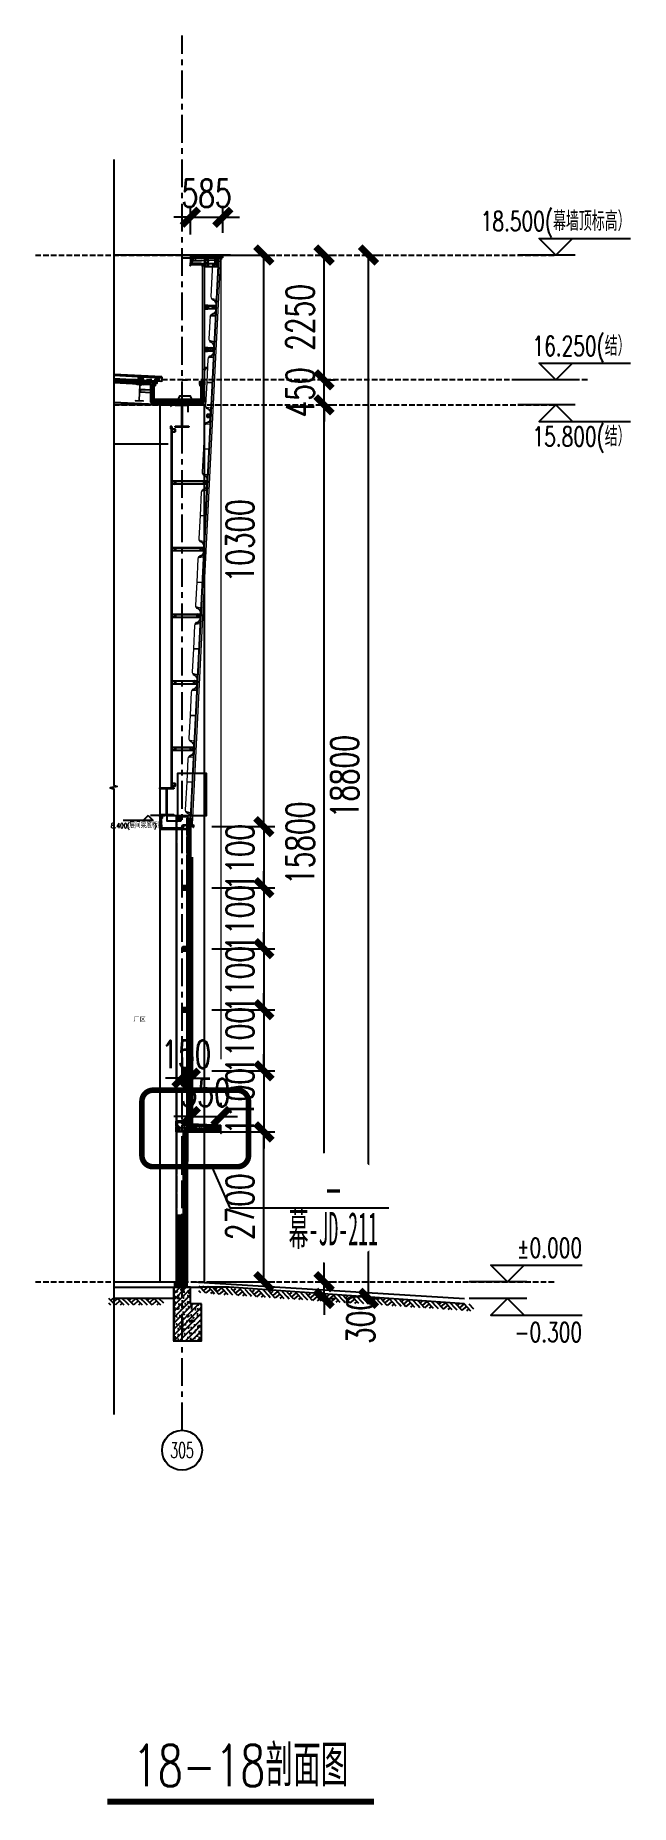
# Model space of a CAD drawing. Extents: x 220580 to 2027826, y -309201 to 71987.
# Drawn here: x 1958629 to 1969347, y -178446 to -146566 of the extents above; entities that cross this region are included whole.
import ezdxf
from ezdxf.enums import TextEntityAlignment as Align
from ezdxf.xclip import XClip

# ---------------------------------------------------------------- set-up
doc = ezdxf.new("R2010")
doc.units = 0
for name, pattern in [('20剖面图$0$99轴线参照$0$DOTE', [2.42, 2, -0.2, 0.02, -0.2]), ('__DASH', [0.35, 0.25, -0.1]), ('AUSGEZOGEN', [0]), ('CENTER', [2, 1.25, -0.25, 0.25, -0.25]), ('DASH', [0.35, 0.25, -0.1]), ('HIDDEN', [0.375, 0.25, -0.125]), ('ZN-CENTER', [2, 1.25, -0.25, 0.25, -0.25]), ('ZN-DASH', [0.35, 0.25, -0.1]), ('ZN-DOT', [0.25, 0, -0.25])]:
    doc.linetypes.add(name, pattern=pattern)
for name, color, linetype in [('!ZN1-填充-8', 8, 'Continuous'), ('!ZN1-文字-7', 7, 'Continuous'), ('!ZN3-不锈钢板幕墙-7', 7, 'Continuous'), ('!ZN3-玻璃幕墙-4', 4, 'Continuous'), ('!ZN3-铝板幕墙-3', 3, 'Continuous'), ('!ZN4-焊缝-8', 8, 'Continuous'), ('!ZN4-辅助材料-1', 1, 'Continuous'), ('!ZN4-配件-11', 11, 'Continuous'), ('!ZN5-钢材投影-40', 40, 'Continuous'), ('!ZN5-钢材断面-2', 2, 'Continuous'), ('!ZN5-铝材投影-112', 112, 'Continuous'), ('!ZN5-铝材断面-6', 6, 'Continuous'), ('!ZN6-层高线-8', 8, 'ZN-DOT'), ('!ZN6-虚线-8', 8, 'ZN-DASH'), ('!ZN6-轴线-1', 1, 'ZN-CENTER'), ('0-cxFrame', 155, 'Continuous'), ('00-识别图层', 40, 'Continuous'), ('1', 7, 'Continuous'), ('1 轴线 辅助线', 1, 'CENTER'), ('112铝材投影', 112, 'Continuous'), ('11紧固件', 11, 'Continuous'), ('1辅助材料', 1, 'Continuous'), ('2', 7, 'Continuous'), ('20剖面图$0$A-AXIS-D', 1, 'Continuous'), ('20剖面图$0$A-HATCH-1', 252, 'Continuous'), ('20剖面图$0$A-HATCH-2', 251, 'Continuous'), ('20剖面图$0$A-HRAIL', 173, 'Continuous'), ('20剖面图$0$A-LIN-V', 9, 'Continuous'), ('20剖面图$0$A-SFCE', 30, 'Continuous'), ('20剖面图$0$A-剖面图标准尺寸', 191, '20剖面图$0$99轴线参照$0$DOTE'), ('20剖面图$0$AS-COLN', 6, 'Continuous'), ('20剖面图$0$AS-WALL', 40, 'Continuous'), ('20剖面图$0$DIM_ELEV', 3, 'Continuous'), ('20剖面图$0$DIM_SYMB', 3, 'Continuous'), ('20剖面图$0$PUB_HATCH', 8, 'Continuous'), ('20剖面图$0$PUB_TEXT', 7, 'Continuous'), ('20剖面图$0$建-墙-填充', 8, 'Continuous'), ('20剖面图$0$建-柱-钢', 9, 'Continuous'), ('20剖面图$0$立面栏杆', 167, 'Continuous'), ('2钢材断面', 2, 'Continuous'), ('3符号', 173, 'Continuous'), ('3索引', 3, 'Continuous'), ('4玻璃幕墙', 4, 'Continuous'), ('A-AXIS-DP', 126, 'Continuous'), ('A-AXIS-SYMB', 3, 'Continuous'), ('A-LIN-V', 9, 'Continuous'), ('A_Hatch', 8, 'Continuous'), ('AS-WALL', 40, 'Continuous'), ('BWM', 8, 'Continuous'), ('CEN', 1, 'CENTER'), ('DIM', 173, 'Continuous'), ('Fill', 8, 'Continuous'), ('HATCH', 66, 'Continuous'), ('pj', 4, 'Continuous'), ('Q-焊缝', 8, 'Continuous'), ('qianming', 155, 'Continuous'), ('SCREW', 233, 'Continuous'), ('SEAMLOK75 - SHEET', 6, 'Continuous'), ('Steel', 4, 'Continuous'), ('ZN4-胶缝-8', 8, 'Continuous'), ('ZX', 240, 'CENTER'), ('型材截面颜色', 253, 'Continuous'), ('建-墙-填充', 8, 'Continuous'), ('建-柱-钢', 9, 'Continuous'), ('拉铆钉', 243, 'Continuous'), ('焊缝', 8, 'Continuous'), ('紧固件', 40, 'Continuous'), ('配件', 233, 'Continuous'), ('钢承板', 253, 'Continuous')]:
    doc.layers.add(name, color=color, linetype=linetype)
for name, color, linetype, lineweight in [('0-cxText', 131, 'Continuous', 25), ('00-BW', 140, 'HIDDEN', 5), ('0_FLASHING', 6, 'Continuous', 25), ('0_SCREW RIVET', 4, 'Continuous', 15), ('0CABR-填充', 8, 'Continuous', 5), ('0CABR-密封材料、垫片', 195, 'Continuous', 9), ('0CABR-零部件（螺钉、螺栓、五金件）', 53, 'Continuous', 13), ('0填充', 8, 'Continuous', 13), ('S-dim', 81, 'Continuous', 0), ('T码、堵头、配件', 6, 'Continuous', 13), ('屋面板', 6, 'Continuous', 13), ('彩钢板', 6, 'Continuous', 15), ('粗', 7, 'Continuous', 50), ('防火岩棉', 252, 'Continuous', 13)]:
    doc.layers.add(name, color=color, linetype=linetype, lineweight=lineweight)
doc.layers.add('0_INSULATION', color=252, linetype='Continuous', lineweight=9, transparency=0.2)
doc.layers.add('@ZN-型材编号（非打印层）', color=8, linetype='Continuous', plot=False)
doc.styles.add('20剖面图$0$_TCH_AXIS', font='COMPLEX', dxfattribs={"bigfont": 'GBCBIG'})
doc.styles.add('20剖面图$0$_TCH_DIM', font='SIMPLEX', dxfattribs={"bigfont": 'GBCBIG'})
doc.styles.add('20剖面图$0$图框', font='')
doc.styles.add('BZHZ', font='bzxw', dxfattribs={"width": 0.8, "bigfont": 'bzhz'})
doc.styles.add('cx_biaoti', font='')
doc.styles.add('cx_tuming', font='simhei.ttf')
doc.styles.add('cx_tuqian1', font='')
doc.styles.add('DHTEXT-1', font='ROMANS.shx', dxfattribs={"width": 0.7, "bigfont": 'CHINESE.shx'})
doc.styles.add('ZN-字体1', font='romans.shx', dxfattribs={"width": 0.7, "bigfont": 'chinese.shx'})
doc.styles.add('中南符号', font='simhei.ttf')
doc.styles.add('卓越符号', font='ROMANS.shx', dxfattribs={"width": 0.7, "bigfont": 'CHINESE.shx'})
doc.styles.add('图框宋体', font='', dxfattribs={"width": 0.75})
doc.styles.add('黑体', font='simhei.ttf', dxfattribs={"height": 12})
doc.styles.get('20剖面图$0$图框').set_extended_font_data('SimSun')
doc.styles.get('cx_biaoti').set_extended_font_data('SimSun')
doc.styles.get('cx_tuqian1').set_extended_font_data('SimSun')
doc.styles.get('图框宋体').set_extended_font_data('SimSun')
doc.dimstyles.new('ZN200', dxfattribs={"dimscale": 200, "dimtxt": 2.5, "dimasz": 1.5, "dimexe": 1, "dimexo": 2, "dimgap": 0.9, "dimtad": 1, "dimdec": 0, "dimdsep": 46, "dimtxsty": 'DHTEXT-1', "dimblk": 'ARCHTICK', "dimcen": 2.5, "dimclrd": 173, "dimclre": 173, "dimclrt": 7, "dimazin": 2, "dimtfac": 1, "dimtdec": 0, "dimtix": 1, "dimtmove": 2, "dimatfit": 3, "dimfxl": 0, "dimtolj": 1, "dimtzin": 0, "dimarcsym": 0})
doc.dimstyles.new('ZN3', dxfattribs={"dimscale": 3, "dimtxt": 2.5, "dimasz": 1.5, "dimexe": 1, "dimexo": 2, "dimgap": 0.9, "dimtad": 1, "dimdec": 0, "dimdsep": 46, "dimtxsty": 'DHTEXT-1', "dimblk": 'ARCHTICK', "dimcen": 2.5, "dimclrd": 173, "dimclre": 173, "dimclrt": 7, "dimazin": 2, "dimtfac": 1, "dimtix": 1, "dimtmove": 2, "dimatfit": 3, "dimfxl": 0, "dimarcsym": 0})
pattern_1 = [(45, (6, -9e-16), (-1.12253, 1.12253), []), (135, (6, -9e-16), (-1.12253, -1.12253), [])]
pattern_2 = [(0, (6, -9e-16), (0.79375, 1.5875), [0, -1.5875])]
pattern_3 = [(180, (-1731.706, 294.7402), (-3e-16, -2.38125), []), (240, (-1731.706, 294.7402), (2.062223, -1.190625), []), (300, (-1731.706, 294.7402), (2.062223, 1.190625), [])]
pattern_4 = [(0, (104147.1523, 29987.512), (0.79375, 1.5875), [0, -1.5875])]
pattern_5 = [(45, (104147.1523, 29987.512), (-1.122532015, 1.122532015), []), (135, (104147.1523, 29987.512), (-1.122532015, -1.122532015), [])]
pattern_6 = [(90, (0, 14), (-1.5875, 0.79375), [0, -1.5875])]
pattern_7 = [(135, (0, 14), (-1.12253, -1.12253), []), (225, (0, 14), (1.12253, -1.12253), [])]
pattern_8 = [(90, (-6.8, 32.95), (-1.5875, 0.79375), [0, -1.5875])]
pattern_9 = [(315, (-1216.3892, 2831.8666), (2.46957043, -0.6735192), [3.175, -0.635, 0, -0.635])]

msp = doc.modelspace()

# ---------------------------------------------------------------- texts
at = {"layer": '20剖面图$0$PUB_TEXT', "style": '20剖面图$0$_TCH_DIM', "width": 0.705882}
for s, height, p in [('8.400', 89.25, (1959987.9, -160849.7)), ('(', 89.2, (1960278.9, -160849.7)), (')', 89.2, (1960763.2, -160849.7))]:
    msp.add_text(s, height=height, dxfattribs=at).set_placement(p)
at = {"layer": '20剖面图$0$PUB_TEXT'}
for s, height, style, p in [('层间梁底标高', 101.28, '20剖面图$0$_TCH_DIM', (1960320.9, -160849.7)), ('厂区', 79.3, '20剖面图$0$图框', (1960393.2, -164332.5))]:
    msp.add_text(s, height=height, dxfattribs=dict(at, style=style)).set_placement(p)
at = {"layer": '20剖面图$0$PUB_TEXT', "style": '20剖面图$0$_TCH_AXIS', "width": 0.603774}
msp.add_text('305', height=276.52, dxfattribs=at).set_placement((1961058.3, -172198.3), (1961479.7, -172198.3), align=Align.FIT)

# ---------------------------------------------------------------- blocks, each defined once
blk = doc.blocks.new('20剖面图$0$A$C685418A6')
at = {"layer": '20剖面图$0$立面栏杆'}
for p, q in [((0, 89), (77, 89)), ((0, 89), (0, 84)), ((77, 84), (0, 84)), ((5, 70), (5, 13)), ((12, 70), (12, 13)), ((18, 84), (42, 84)), ((18, 77), (58, 77)), ((25, 29), (25, 13)), ((32, 29), (25, 29)), ((32, 29), (32, 13)), ((45, 29), (45, 13)), ((45, 29), (52, 29)), ((52, 29), (52, 13)), ((65, 70), (65, 13)), ((72, 70), (72, 13)), ((77, 89), (77, 84))]:
    blk.add_line(p, q, dxfattribs=at)
at = {"layer": '20剖面图$0$立面栏杆', "extrusion": (0, 0, -1)}
for centre, major_axis, start_param, end_param in [((18, 70), (13.3, 0.2), 3.155544, 4.72634), ((18, 13), (9.43, 9.43), 0.785398, 3.926991), ((18, 70), (4.71, 4.71), 3.926991, 5.497787), ((18, 13), (-4.71, 4.71), 2.356194, 5.497787), ((58, 13), (-9.43, 9.43), 2.356194, 5.497787), ((58, 13), (-4.71, 4.71), 2.356194, 5.497787), ((58, 70), (13.3, 0), -1.567074, 0.003723), ((58, 70), (-4.71, 4.71), 0.785398, 2.356194)]:
    blk.add_ellipse(centre, major_axis=major_axis, ratio=1, start_param=start_param, end_param=end_param, dxfattribs=at)
blk = doc.blocks.new('20剖面图$0$1200')
at = {"layer": '20剖面图$0$A-HRAIL'}
for points in [[(6104, -107189), (6104, -105989), (6154, -105989), (6154, -107189)], [(6119, -107189), (6119, -105989), (6139, -105989), (6139, -107189)]]:
    blk.add_lwpolyline(points, close=True, dxfattribs=at)
blk.add_blockref('20剖面图$0$A$C685418A6', (6090, -107277), dxfattribs=at)
blk = doc.blocks.new('20剖面图$0$$LinePat$素土夯实')
at = {"color": 0}
for p, q in [((0, -210), (210, 0)), ((120, -300), (420, 0)), ((420, 0), (608, -188)), ((495, -300), (795, 0)), ((615, 0), (705, -90)), ((210, -210), (300, -300)), ((315, -105), (502, -293)), ((705, -300), (795, -210))]:
    blk.add_line(p, q, dxfattribs=at)
blk = doc.blocks.new('_ArchTick')
at = {"color": 0, "linetype": 'ByBlock', "const_width": 0.4}
blk.add_lwpolyline([(-0.5, -0.5), (0.5, 0.5)], dxfattribs=at)
blk = doc.blocks.new('*D714')
at = {"layer": 'Defpoints', "color": 0, "ltscale": 30, "transparency": 16777216}
for p in [(1964226, -150523), (1964626, -150523), (1964226, -169323)]:
    blk.add_point(p, dxfattribs=at)
at = {"layer": 'DIM', "color": 173, "linetype": 'ByBlock', "lineweight": -2, "ltscale": 30, "transparency": 16777216}
for p, q in [((1964626, -150523), (1964826, -150523)), ((1964626, -169323), (1964626, -150523)), ((1964626, -169323), (1964826, -169323))]:
    blk.add_line(p, q, dxfattribs=at)
at = {"layer": 'DIM', "color": 173, "lineweight": -2, "ltscale": 30, "transparency": 16777216, "xscale": 300, "yscale": 300, "zscale": 300}
for p, rotation in [((1964626, -150523), 90), ((1964626, -169323), 270)]:
    blk.add_blockref('_ArchTick', p, dxfattribs=dict(at, rotation=rotation))
at = {"layer": 'DIM', "color": 7, "ltscale": 30, "transparency": 16777216, "insert": (1964196, -159923), "char_height": 500, "attachment_point": 5, "rotation": 90, "style": 'DHTEXT-1'}
blk.add_mtext('18800', dxfattribs=at)
blk = doc.blocks.new('*D715')
at = {"layer": 'Defpoints', "color": 0, "ltscale": 30, "transparency": 16777216}
for p in [(1963426, -169023), (1963826, -169023), (1963426, -169323)]:
    blk.add_point(p, dxfattribs=at)
at = {"layer": 'DIM', "color": 173, "linetype": 'ByBlock', "lineweight": -2, "ltscale": 30, "transparency": 16777216}
for p, q in [((1963826, -169023), (1963826, -168723)), ((1963826, -169023), (1964026, -169023)), ((1963826, -169323), (1963826, -169023)), ((1963826, -169323), (1964026, -169323)), ((1963826, -169323), (1963826, -169623))]:
    blk.add_line(p, q, dxfattribs=at)
at = {"layer": 'DIM', "color": 173, "lineweight": -2, "ltscale": 30, "transparency": 16777216, "xscale": 300, "yscale": 300, "zscale": 300}
for p, rotation in [((1963826, -169023), 270), ((1963826, -169323), 90)]:
    blk.add_blockref('_ArchTick', p, dxfattribs=dict(at, rotation=rotation))
at = {"layer": 'DIM', "color": 7, "ltscale": 30, "transparency": 16777216, "insert": (1964485, -169693), "char_height": 500, "attachment_point": 5, "rotation": 90, "style": 'DHTEXT-1'}
blk.add_mtext('300', dxfattribs=at)
blk = doc.blocks.new('*D716')
at = {"layer": 'Defpoints', "color": 0, "ltscale": 30, "transparency": 16777216}
for p in [(1963426, -153223), (1963826, -153223), (1963426, -169023)]:
    blk.add_point(p, dxfattribs=at)
at = {"layer": 'DIM', "color": 173, "linetype": 'ByBlock', "lineweight": -2, "ltscale": 30, "transparency": 16777216}
for p, q in [((1963826, -153223), (1964026, -153223)), ((1963826, -169023), (1963826, -153223)), ((1963826, -169023), (1964026, -169023))]:
    blk.add_line(p, q, dxfattribs=at)
at = {"layer": 'DIM', "color": 173, "lineweight": -2, "ltscale": 30, "transparency": 16777216, "xscale": 300, "yscale": 300, "zscale": 300}
for p, rotation in [((1963826, -153223), 90), ((1963826, -169023), 270)]:
    blk.add_blockref('_ArchTick', p, dxfattribs=dict(at, rotation=rotation))
at = {"layer": 'DIM', "color": 7, "ltscale": 30, "transparency": 16777216, "insert": (1963396, -161123), "char_height": 500, "attachment_point": 5, "rotation": 90, "style": 'DHTEXT-1'}
blk.add_mtext('15800', dxfattribs=at)
blk = doc.blocks.new('*D717')
at = {"layer": 'Defpoints', "color": 0, "ltscale": 30, "transparency": 16777216}
for p in [(1963426, -152773), (1963826, -152773), (1963426, -153223)]:
    blk.add_point(p, dxfattribs=at)
at = {"layer": 'DIM', "color": 173, "linetype": 'ByBlock', "lineweight": -2, "ltscale": 30, "transparency": 16777216}
for p, q in [((1963826, -152773), (1963826, -152473)), ((1963826, -152773), (1964026, -152773)), ((1963826, -153223), (1963826, -152773)), ((1963826, -153223), (1964026, -153223)), ((1963826, -153223), (1963826, -153523))]:
    blk.add_line(p, q, dxfattribs=at)
at = {"layer": 'DIM', "color": 173, "lineweight": -2, "ltscale": 30, "transparency": 16777216, "xscale": 300, "yscale": 300, "zscale": 300}
for p, rotation in [((1963826, -152773), 270), ((1963826, -153223), 90)]:
    blk.add_blockref('_ArchTick', p, dxfattribs=dict(at, rotation=rotation))
at = {"layer": 'DIM', "color": 7, "ltscale": 30, "transparency": 16777216, "insert": (1963396, -152998), "char_height": 500, "attachment_point": 5, "rotation": 90, "style": 'DHTEXT-1'}
blk.add_mtext('450', dxfattribs=at)
blk = doc.blocks.new('*D718')
at = {"layer": 'Defpoints', "color": 0, "ltscale": 30, "transparency": 16777216}
for p in [(1963426, -150523), (1963826, -150523), (1963426, -152773)]:
    blk.add_point(p, dxfattribs=at)
at = {"layer": 'DIM', "color": 173, "linetype": 'ByBlock', "lineweight": -2, "ltscale": 30, "transparency": 16777216}
for p, q in [((1963826, -150523), (1964026, -150523)), ((1963826, -152773), (1963826, -150523)), ((1963826, -152773), (1964026, -152773))]:
    blk.add_line(p, q, dxfattribs=at)
at = {"layer": 'DIM', "color": 173, "lineweight": -2, "ltscale": 30, "transparency": 16777216, "xscale": 300, "yscale": 300, "zscale": 300}
for p, rotation in [((1963826, -150523), 90), ((1963826, -152773), 270)]:
    blk.add_blockref('_ArchTick', p, dxfattribs=dict(at, rotation=rotation))
at = {"layer": 'DIM', "color": 7, "ltscale": 30, "transparency": 16777216, "insert": (1963396, -151648), "char_height": 500, "attachment_point": 5, "rotation": 90, "style": 'DHTEXT-1'}
blk.add_mtext('2250', dxfattribs=at)
blk = doc.blocks.new('*U457')
at = {"const_width": 0.7}
blk.add_lwpolyline([(-16, 0), (16, 0)], dxfattribs=at)
at = {"color": 0, "style": '卓越符号', "width": 0.7, "flags": 8}
blk.add_attdef('图名', text='', height=5, dxfattribs=at).set_placement((0, 1.85), align=Align.CENTER)
blk.add_attdef('比例', (18.8, 1.85), '', height=4, dxfattribs=at)
blk = doc.blocks.new('*U458')
at = {"ltscale": 10}
blk.add_line((3.48, 0), (-6.85, 0), dxfattribs=at)
blk.add_lwpolyline([(3, -3), (0, 0), (-3, -3), (13.45, -3)])
at = {"color": 0, "style": '卓越符号', "width": 0.7, "flags": 8}
blk.add_attdef('±0.000', text='', height=3.5, dxfattribs=at).set_placement((13.45, -7.85), align=Align.RIGHT)
blk = doc.blocks.new('*U459')
at = {"ltscale": 10}
blk.add_line((3.48, 0), (-6.85, 0), dxfattribs=at)
blk.add_lwpolyline([(3, 3), (0, 0), (-3, 3), (13.45, 3)])
at = {"color": 0, "style": '卓越符号', "width": 0.7, "flags": 8}
blk.add_attdef('±0.000', text='', height=3.5, dxfattribs=at).set_placement((13.45, 4.35), align=Align.RIGHT)
blk = doc.blocks.new('*U460')
at = {"ltscale": 10}
blk.add_line((3.48, 0), (-6.85, 0), dxfattribs=at)
blk.add_lwpolyline([(3, 3), (0, 0), (-3, 3), (13.45, 3)])
at = {"color": 0, "style": '卓越符号', "width": 0.7, "flags": 8}
blk.add_attdef('±0.000', text='', height=3.5, dxfattribs=at).set_placement((13.45, 4.35), align=Align.RIGHT)
blk = doc.blocks.new('*U461')
at = {"ltscale": 10}
blk.add_line((3.48, 0), (-6.85, 0), dxfattribs=at)
blk.add_lwpolyline([(3, -3), (0, 0), (-3, -3), (13.45, -3)])
at = {"color": 0, "style": '卓越符号', "width": 0.7, "flags": 8}
blk.add_attdef('±0.000', text='', height=3.5, dxfattribs=at).set_placement((13.45, -7.85), align=Align.RIGHT)
blk = doc.blocks.new('*U462')
at = {"ltscale": 10}
blk.add_line((3.48, 0), (-6.85, 0), dxfattribs=at)
blk.add_lwpolyline([(3, 3), (0, 0), (-3, 3), (13.45, 3)])
at = {"color": 0, "style": '卓越符号', "width": 0.7, "flags": 8}
blk.add_attdef('±0.000', text='', height=3.5, dxfattribs=at).set_placement((13.45, 4.35), align=Align.RIGHT)
blk = doc.blocks.new('20250902091240')
at = {"layer": '20剖面图$0$建-墙-填充'}
h = blk.add_hatch(dxfattribs=at)
h.set_pattern_fill('金属', color=6, scale=20, style=0)
h.set_pattern_definition([(45, (786427.943, -416021.337), (-35.355339, 35.355339), []), (45, (786451.513, -416021.337), (-35.355339, 35.355339), [])])
h.paths.add_polyline_path([(125, 0), (125, -16), (4, -16), (4, -484), (125, -484), (125, -500), (-125, -500), (-125, -484), (-4, -484), (-4, -16), (-125, -16), (-125, 0)])
at = {"layer": '20剖面图$0$建-柱-钢', "color": 6}
for p, q in [((-125, -16), (-125, 0)), ((-125, 0), (125, 0)), ((-4, -16), (-125, -16)), ((-4, -484), (-4, -16)), ((125, -16), (4, -16)), ((4, -16), (4, -484)), ((125, 0), (125, -16)), ((-125, -500), (-125, -484)), ((-125, -484), (-4, -484)), ((125, -500), (-125, -500)), ((4, -484), (125, -484)), ((125, -484), (125, -500))]:
    blk.add_line(p, q, dxfattribs=at)
blk = doc.blocks.new('*D913')
at = {"layer": 'Defpoints', "color": 0, "ltscale": 2000, "transparency": 16777216}
for p in [(1961427, -166323), (1962743, -166323), (1961404, -169023)]:
    blk.add_point(p, dxfattribs=at)
at = {"layer": 'DIM', "color": 173, "linetype": 'ByBlock', "lineweight": -2, "ltscale": 2000, "transparency": 16777216}
for p, q in [((1961827, -166323), (1962943, -166323)), ((1962743, -169023), (1962743, -166323)), ((1961804, -169023), (1962943, -169023))]:
    blk.add_line(p, q, dxfattribs=at)
at = {"layer": 'DIM', "color": 173, "lineweight": -2, "ltscale": 2000, "transparency": 16777216, "xscale": 300, "yscale": 300, "zscale": 300}
for p, rotation in [((1962743, -166323), 90), ((1962743, -169023), 270)]:
    blk.add_blockref('_ArchTick', p, dxfattribs=dict(at, rotation=rotation))
at = {"layer": 'DIM', "color": 7, "ltscale": 2000, "transparency": 16777216, "insert": (1962313, -167673), "char_height": 500, "attachment_point": 5, "rotation": 90, "style": 'DHTEXT-1'}
blk.add_mtext('\\A1;2700', dxfattribs=at)
blk = doc.blocks.new('*D914')
at = {"layer": 'Defpoints', "color": 0, "ltscale": 2000, "transparency": 16777216}
for p in [(1961404, -165223), (1961427, -166323), (1962743, -166323)]:
    blk.add_point(p, dxfattribs=at)
at = {"layer": 'DIM', "color": 173, "linetype": 'ByBlock', "lineweight": -2, "ltscale": 2000, "transparency": 16777216}
for p, q in [((1962743, -165223), (1962743, -164923)), ((1961804, -165223), (1962943, -165223)), ((1962743, -165223), (1962743, -166323)), ((1961827, -166323), (1962943, -166323)), ((1962743, -166323), (1962743, -166623))]:
    blk.add_line(p, q, dxfattribs=at)
at = {"layer": 'DIM', "color": 173, "lineweight": -2, "ltscale": 2000, "transparency": 16777216, "xscale": 300, "yscale": 300, "zscale": 300}
for p, rotation in [((1962743, -165223), 270), ((1962743, -166323), 90)]:
    blk.add_blockref('_ArchTick', p, dxfattribs=dict(at, rotation=rotation))
at = {"layer": 'DIM', "color": 7, "ltscale": 2000, "transparency": 16777216, "insert": (1962313, -165773), "char_height": 500, "attachment_point": 5, "rotation": 90, "style": 'DHTEXT-1'}
blk.add_mtext('\\A1;1100', dxfattribs=at)
blk = doc.blocks.new('*D915')
at = {"layer": 'Defpoints', "color": 0, "ltscale": 2000, "transparency": 16777216}
for p in [(1961404, -164123), (1961427, -165223), (1962743, -165223)]:
    blk.add_point(p, dxfattribs=at)
at = {"layer": 'DIM', "color": 173, "linetype": 'ByBlock', "lineweight": -2, "ltscale": 2000, "transparency": 16777216}
for p, q in [((1962743, -164123), (1962743, -163823)), ((1961804, -164123), (1962943, -164123)), ((1962743, -164123), (1962743, -165223)), ((1961827, -165223), (1962943, -165223)), ((1962743, -165223), (1962743, -165523))]:
    blk.add_line(p, q, dxfattribs=at)
at = {"layer": 'DIM', "color": 173, "lineweight": -2, "ltscale": 2000, "transparency": 16777216, "xscale": 300, "yscale": 300, "zscale": 300}
for p, rotation in [((1962743, -164123), 270), ((1962743, -165223), 90)]:
    blk.add_blockref('_ArchTick', p, dxfattribs=dict(at, rotation=rotation))
at = {"layer": 'DIM', "color": 7, "ltscale": 2000, "transparency": 16777216, "insert": (1962313, -164673), "char_height": 500, "attachment_point": 5, "rotation": 90, "style": 'DHTEXT-1'}
blk.add_mtext('\\A1;1100', dxfattribs=at)
blk = doc.blocks.new('*D916')
at = {"layer": 'Defpoints', "color": 0, "ltscale": 2000, "transparency": 16777216}
for p in [(1961404, -163023), (1961427, -164123), (1962743, -164123)]:
    blk.add_point(p, dxfattribs=at)
at = {"layer": 'DIM', "color": 173, "linetype": 'ByBlock', "lineweight": -2, "ltscale": 2000, "transparency": 16777216}
for p, q in [((1962743, -163023), (1962743, -162723)), ((1961804, -163023), (1962943, -163023)), ((1962743, -163023), (1962743, -164123)), ((1961827, -164123), (1962943, -164123)), ((1962743, -164123), (1962743, -164423))]:
    blk.add_line(p, q, dxfattribs=at)
at = {"layer": 'DIM', "color": 173, "lineweight": -2, "ltscale": 2000, "transparency": 16777216, "xscale": 300, "yscale": 300, "zscale": 300}
for p, rotation in [((1962743, -163023), 270), ((1962743, -164123), 90)]:
    blk.add_blockref('_ArchTick', p, dxfattribs=dict(at, rotation=rotation))
at = {"layer": 'DIM', "color": 7, "ltscale": 2000, "transparency": 16777216, "insert": (1962313, -163573), "char_height": 500, "attachment_point": 5, "rotation": 90, "style": 'DHTEXT-1'}
blk.add_mtext('\\A1;1100', dxfattribs=at)
blk = doc.blocks.new('*D917')
at = {"layer": 'Defpoints', "color": 0, "ltscale": 2000, "transparency": 16777216}
for p in [(1961404, -161923), (1961427, -163023), (1962743, -163023)]:
    blk.add_point(p, dxfattribs=at)
at = {"layer": 'DIM', "color": 173, "linetype": 'ByBlock', "lineweight": -2, "ltscale": 2000, "transparency": 16777216}
for p, q in [((1962743, -161923), (1962743, -161623)), ((1961804, -161923), (1962943, -161923)), ((1962743, -161923), (1962743, -163023)), ((1961827, -163023), (1962943, -163023)), ((1962743, -163023), (1962743, -163323))]:
    blk.add_line(p, q, dxfattribs=at)
at = {"layer": 'DIM', "color": 173, "lineweight": -2, "ltscale": 2000, "transparency": 16777216, "xscale": 300, "yscale": 300, "zscale": 300}
for p, rotation in [((1962743, -161923), 270), ((1962743, -163023), 90)]:
    blk.add_blockref('_ArchTick', p, dxfattribs=dict(at, rotation=rotation))
at = {"layer": 'DIM', "color": 7, "ltscale": 2000, "transparency": 16777216, "insert": (1962313, -162473), "char_height": 500, "attachment_point": 5, "rotation": 90, "style": 'DHTEXT-1'}
blk.add_mtext('\\A1;1100', dxfattribs=at)
blk = doc.blocks.new('*D918')
at = {"layer": 'Defpoints', "color": 0, "ltscale": 2000, "transparency": 16777216}
for p in [(1961404, -160823), (1961427, -161923), (1962743, -161923)]:
    blk.add_point(p, dxfattribs=at)
at = {"layer": 'DIM', "color": 173, "linetype": 'ByBlock', "lineweight": -2, "ltscale": 2000, "transparency": 16777216}
for p, q in [((1962743, -160823), (1962743, -160523)), ((1961804, -160823), (1962943, -160823)), ((1962743, -160823), (1962743, -161923)), ((1961827, -161923), (1962943, -161923)), ((1962743, -161923), (1962743, -162223))]:
    blk.add_line(p, q, dxfattribs=at)
at = {"layer": 'DIM', "color": 173, "lineweight": -2, "ltscale": 2000, "transparency": 16777216, "xscale": 300, "yscale": 300, "zscale": 300}
for p, rotation in [((1962743, -160823), 270), ((1962743, -161923), 90)]:
    blk.add_blockref('_ArchTick', p, dxfattribs=dict(at, rotation=rotation))
at = {"layer": 'DIM', "color": 7, "ltscale": 2000, "transparency": 16777216, "insert": (1962313, -161373), "char_height": 500, "attachment_point": 5, "rotation": 90, "style": 'DHTEXT-1'}
blk.add_mtext('\\A1;1100', dxfattribs=at)
blk = doc.blocks.new('*U2081')
at = {"color": 0, "linetype": 'CENTER', "ltscale": 3}
for p, q in [((-14, 0), (14, 0)), ((0, 14), (0, -14))]:
    blk.add_line(p, q, dxfattribs=at)
at = {"linetype": 'ByBlock', "ltscale": 10}
blk.add_lwpolyline([(9, 5), (0, 10), (-9, 5), (-9, -5), (0, -10), (9, -5)], close=True, dxfattribs=at)
for radius in [12, 9, 6]:
    blk.add_circle((0, 0), radius, dxfattribs=at)
blk.add_arc((0, 0), 5.19, 180, 90, dxfattribs=at)
blk = doc.blocks.new('20250822090122')
at = {"layer": 'A_Hatch'}
h = blk.add_hatch(dxfattribs=at)
h.set_pattern_fill('ANSI32', color=256)
h.set_pattern_definition([(45, (-80, -40), (-3.3676, 3.3676), []), (45, (-77.755, -40), (-3.3676, 3.3676), [])])
h.paths.add_polyline_path([(0, 40), (-80, 40), (-80, -40), (0, -40)])
h.paths.add_polyline_path([(-4, 36), (-4, -36), (-76, -36), (-76, 36)], flags=16)
at = {"layer": '2钢材断面'}
for points in [[(-80, 40), (0, 40), (0, -40), (-80, -40)], [(-76, 36), (-4, 36), (-4, -36), (-76, -36)]]:
    blk.add_lwpolyline(points, close=True, dxfattribs=at)
blk = doc.blocks.new('*U840')
at = {"layer": '!ZN1-填充-8'}
h = blk.add_hatch(dxfattribs=at)
h.set_pattern_fill('ANSI37', color=256, scale=0.5, style=0)
h.set_pattern_definition(pattern_1)
h.paths.add_polyline_path([(0, 5), (0, 19), (1, 18), (14, 18), (14, 18), (12, 16), (12, 8), (12, 8), (14, 6), (14, 6), (1, 6), (0, 5)])
h = blk.add_hatch(dxfattribs=at)
h.set_pattern_fill('DOTS', color=8, style=0)
h.set_pattern_definition(pattern_2)
h.paths.add_polyline_path([(13, 15), (13, 9), (14, 7), (18, 7), (18, 17), (14, 17)])
for points in [[(19, 18), (14, 18), (14, 18), (19, 18)], [(19, 6), (14, 6), (14, 6), (19, 6)]]:
    blk.add_hatch(color=256, dxfattribs=at).paths.add_polyline_path(points)
for p, q in [((0, 23), (534, 23)), ((0, 19), (534, 19)), ((0, 5), (534, 5)), ((0, 1), (534, 1))]:
    blk.add_line(p, q, dxfattribs=at)
at = {"layer": '!ZN3-玻璃幕墙-4'}
for points in [[(534, 24), (1, 24), (0, 23), (0, 19), (1, 18), (534, 18)], [(534, 6), (1, 6), (0, 5), (0, 1), (1, 0), (534, 0)]]:
    blk.add_lwpolyline(points, dxfattribs=at)
at = {"layer": '!ZN4-辅助材料-1'}
for points in [[(0, 5), (0, 19), (1, 18), (14, 18), (14, 18), (12, 16), (12, 8), (12, 8), (14, 6), (14, 6), (1, 6), (0, 5)], [(12, 16), (12, 8), (14, 6), (19, 6), (19, 18), (14, 18)], [(13, 15), (13, 9), (14, 7), (18, 7), (18, 17), (14, 17)], [(19, 18), (14, 18), (14, 18), (19, 18)], [(19, 6), (14, 6), (14, 6), (19, 6)]]:
    blk.add_lwpolyline(points, close=True, dxfattribs=at)
blk.add_lwpolyline([(18, 18), (18, 18), (14, 18), (12, 16), (12, 8), (14, 6), (18, 6), (18, 6), (18, 6)], dxfattribs=at)
at = {"layer": 'Defpoints', "color": 250}
for p in [(0, 24), (0, 18), (0, 6), (0, 0), (12, 6)]:
    blk.add_point(p, dxfattribs=at)
blk = doc.blocks.new('20230625105620')
at = {"layer": '0CABR-填充'}
h = blk.add_hatch(dxfattribs=at)
h.set_pattern_fill('ANSI38', color=256, scale=0.3, angle=90)
h.set_pattern_definition([(135, (669.6331, -11486.4539), (-0.67351921, -0.67351921), []), (225, (669.6331, -11486.4539), (-0.67351921, -2.02055763), [2.38125, -1.42875])])
h.paths.add_polyline_path([(-5, 4), (-5, 4), (-9, 4), (-9, 7), (-5, 7), (-5, 8), (-10, 8), (-10, 4)])
h = blk.add_hatch(dxfattribs=at)
h.set_pattern_fill('ANSI38', color=256, scale=0.3, angle=90)
h.set_pattern_definition([(135, (669.6331, -11486.4539), (-0.67351921, -0.67351921), []), (225, (669.6331, -11486.4539), (-0.67351921, -2.02055763), [2.38125, -1.42875])])
h.paths.add_polyline_path([(-5, 4), (-5, 4), (-9, 4), (-9, 7), (-5, 7), (-5, 8), (-10, 8), (-10, 4)])
h = blk.add_hatch(dxfattribs=at)
h.set_pattern_fill('ANSI38', color=256, scale=0.3, angle=90)
h.set_pattern_definition([(135, (669.6331, -11498.4539), (-0.67351921, -0.67351921), []), (225, (669.6331, -11498.4539), (-0.67351921, -2.02055763), [2.38125, -1.42875])])
h.paths.add_polyline_path([(-5, -8), (-5, -8), (-9, -8), (-9, -5), (-5, -5), (-5, -4), (-10, -4), (-10, -8)])
h = blk.add_hatch(dxfattribs=at)
h.set_pattern_fill('ANSI38', color=256, scale=0.3, angle=90)
h.set_pattern_definition([(135, (669.6331, -11498.4539), (-0.67351921, -0.67351921), []), (225, (669.6331, -11498.4539), (-0.67351921, -2.02055763), [2.38125, -1.42875])])
h.paths.add_polyline_path([(-5, -8), (-5, -8), (-9, -8), (-9, -5), (-5, -5), (-5, -4), (-10, -4), (-10, -8)])
at = {"layer": '!ZN4-辅助材料-1'}
for points in [[(-5, 4), (-5, 4), (-9, 4), (-9, 7), (-5, 7), (-5, 8), (-10, 8), (-10, 4), (-5, 4)], [(-5, -4), (-5, -5), (-9, -5), (-9, -8), (-5, -8), (-5, -8), (-10, -8), (-10, -4), (-5, -4)]]:
    blk.add_lwpolyline(points, dxfattribs=at)
at = {"layer": '!ZN5-铝材投影-112'}
blk.add_lwpolyline([(-5, 4), (-5, -4, -0.414214), (-5, -5), (-8, -5, 0.414214), (-9, -5), (-9, -7, 0.414214), (-8, -8), (-5, -8, -0.414214), (-4, -8), (-4, -19, -0.414214), (-5, -20, 0.414214), (-5, -20), (-5, -22), (-1, -22, 0.339454), (-1, -21), (0, -16), (0, -1), (0, 0), (0, 0), (0, 15), (-1, 21, 0.339454), (-1, 21), (-5, 21), (-5, 20, 0.414214), (-5, 19, -0.414214), (-4, 19), (-4, 8, -0.414214), (-5, 7), (-8, 7, 0.414214), (-9, 7), (-9, 5, 0.414214), (-8, 4), (-5, 4, -0.414214), (-5, 4)], format="xyb", close=True, dxfattribs=at)
at = {"layer": '0CABR-密封材料、垫片'}
for points in [[(-5, 4), (-5, 4), (-9, 4), (-9, 7), (-5, 7), (-5, 8), (-10, 8), (-10, 4), (-5, 4)], [(-5, -4), (-5, -5), (-9, -5), (-9, -8), (-5, -8), (-5, -8), (-10, -8), (-10, -4), (-5, -4)]]:
    blk.add_lwpolyline(points, dxfattribs=at)
blk = doc.blocks.new('20240131155736')
at = {"layer": '!ZN1-填充-8'}
h = blk.add_hatch(dxfattribs=at)
h.set_pattern_fill('ANSI36', color=256, scale=0.5, angle=270, style=0)
h.set_pattern_definition([(315, (4155.5162, -11794.8225), (1.54348152, -0.420949506), [1.984375, -0.396875, 0, -0.396875])])
h.paths.add_polyline_path([(-1, 1), (-1, -1), (1, -1), (1, 1)])
at = {"layer": '!ZN4-辅助材料-1', "linetype": 'AUSGEZOGEN'}
blk.add_line((-1, 1), (1, 1), dxfattribs=at)
blk = doc.blocks.new('20240131160147')
at = {"layer": '!ZN5-铝材断面-6'}
blk.add_lwpolyline([(-3, 1), (-3, 20), (-1, 20), (-1, -11), (9, -11), (9, -12), (-17, -12), (-17, 15, -0.414214), (-16, 16), (-15, 16, -0.414214), (-14, 15), (-14, 14), (-14, 14, 0.414214), (-15, 13), (-15, 1)], format="xyb", close=True, dxfattribs=at)
blk.add_lwpolyline([(-15, -1), (-15, -10), (-3, -10), (-3, -1)], close=True, dxfattribs=at)
at = {"layer": '!ZN1-填充-8', "ltscale": 50, "xscale": -1, "rotation": 180}
blk.add_blockref('20240131155736', (10, -12), dxfattribs=at)
blk = doc.blocks.new('20250822102610', base_point=(-89165, -87454))
at = {"layer": '!ZN1-填充-8'}
h = blk.add_hatch(dxfattribs=at)
h.set_pattern_fill('ANSI37', color=256, style=0)
h.set_pattern_definition([(45, (0, 0), (-1.122532015, 1.122532015), []), (135, (0, 0), (-1.122532015, -1.122532015), [])])
edge = h.paths.add_edge_path()
edge.add_line((-89165, -87423), (-89152, -87423))
edge.add_line((-89152, -87423), (-89153, -87424))
edge.add_line((-89153, -87424), (-89153, -87439))
edge.add_line((-89153, -87439), (-89165, -87439))
edge.add_line((-89165, -87439), (-89165, -87424))
edge.add_arc((-89165, -87424), 0.5, 359.9997, 450)
at = {"layer": '!ZN1-填充-8', "ltscale": 100}
for p, q in [((-89165, -87454), (-89153, -87439)), ((-89153, -87454), (-89165, -87439))]:
    blk.add_line(p, q, dxfattribs=at)
at = {"layer": '!ZN4-辅助材料-1', "linetype": 'AUSGEZOGEN'}
blk.add_lwpolyline([(-89165, -87423), (-89152, -87423), (-89153, -87424), (-89153, -87439), (-89165, -87439), (-89165, -87424, 0.414215), (-89165, -87423), (-89165, -87423)], format="xyb", dxfattribs=at)
blk.add_lwpolyline([(-89153, -87439), (-89165, -87439), (-89165, -87442)], dxfattribs=at)
blk.add_lwpolyline([(-89165, -87439), (-89165, -87454), (-89153, -87454), (-89153, -87439)], close=True, dxfattribs=at)
blk = doc.blocks.new('20250822103338', base_point=(-89183, -87455))
at = {"layer": '0填充'}
h = blk.add_hatch(dxfattribs=at)
h.set_pattern_fill('ANSI38', color=256, angle=360, style=0)
h.set_pattern_definition([(45, (0, 0), (-1.122532015, 1.122532015), []), (135, (0, 0), (-3.367596045, 1.122532015), [3.96875, -2.38125])])
h.paths.add_polyline_path([(-89183, -87453), (-89181, -87453), (-89181, -87428), (-89183, -87428)])
at = {"layer": '型材截面颜色', "ltscale": 60}
h = blk.add_hatch(dxfattribs=at)
h.set_pattern_fill('ANSI36', color=256, scale=0.3, angle=90)
h.set_pattern_definition([(135, (0, 0), (-0.9260889125, 0.2525697034), [1.190625, -0.238125, 0, -0.238125])])
h.paths.add_polyline_path([(-89183, -87455), (-89183, -87453), (-89181, -87453), (-89181, -87455)])
at = {"layer": '!ZN4-辅助材料-1'}
for points in [[(-89181, -87428), (-89183, -87428), (-89183, -87453), (-89181, -87453)], [(-89183, -87455), (-89183, -87453), (-89181, -87453), (-89181, -87455)]]:
    blk.add_lwpolyline(points, close=True, dxfattribs=at)
at = {"layer": '0CABR-密封材料、垫片'}
blk.add_lwpolyline([(-89181, -87428), (-89183, -87428), (-89183, -87455), (-89181, -87455)], close=True, dxfattribs=at)
blk = doc.blocks.new('20250822103828')
at = {"layer": '!ZN4-辅助材料-1', "ltscale": 100}
for name, p in [('20250822103338', (0, 0)), ('20250822102610', (18, 1))]:
    blk.add_blockref(name, p, dxfattribs=at)
at = {"layer": '!ZN6-虚线-8', "ltscale": 50}
blk.add_blockref('20240131160147', (19, 12), dxfattribs=at)
blk = doc.blocks.new('*U1781')
at = {"color": 0, "linetype": 'CENTER', "ltscale": 3}
blk.add_line((24, 0), (-6, 0), dxfattribs=at)
at = {"linetype": 'ByBlock', "ltscale": 10}
for p, q in [((0, 2), (14, 2)), ((1, 3), (2, -3)), ((3, 3), (4, -3)), ((5, 3), (6, -3)), ((7, 3), (8, -3)), ((9, 3), (9, -3)), ((10, 3), (11, -3)), ((12, 3), (13, -3)), ((14, -2), (0, -2))]:
    blk.add_line(p, q, dxfattribs=at)
blk.add_lwpolyline([(-4, 1, -0.137385), (-2, 6), (0, 6), (0, -5), (-2, -5, -0.137385), (-4, -1), (-3, -1), (-3, 1)], format="xyb", close=True, dxfattribs=at)
for points in [[(2, -2), (1, 2), (1, 3), (2, 2), (3, -2), (2, -3)], [(4, -2), (3, 2), (3, 3), (4, 2), (4, -2), (4, -3)], [(5, -2), (5, 2), (5, 3), (5, 2), (6, -2), (6, -3)], [(7, -2), (6, 2), (7, 3), (7, 2), (8, -2), (8, -3)], [(9, -2), (8, 2), (9, 3), (9, 2), (10, -2), (9, -3)], [(11, -2), (10, 2), (10, 3), (11, 2), (12, -2), (11, -3)], [(13, -2), (12, 2), (12, 3), (13, 2), (13, -2), (13, -3)]]:
    blk.add_lwpolyline(points, close=True, dxfattribs=at)
for points in [[(14, -2, -0.414214), (14, -2), (14, -2), (20, -2), (22, 0), (22, 0), (20, 2), (14, 2), (14, 2, -0.414214), (14, 2)], [(17, -2), (16, -1), (16, -2, -0.530462), (15, -1), (15, 0, -0.651316), (15, 1), (16, 0), (17, 1), (22, 0, -0.201226), (20, 2)]]:
    blk.add_lwpolyline(points, format="xyb", dxfattribs=at)
at = {"layer": 'Defpoints', "color": 0, "ltscale": 10, "style": 'DHTEXT-1', "width": 0.7}
blk.add_text('5.5', height=1, rotation=90, dxfattribs=at).set_placement((0, -1), align=Align.CENTER)
blk = doc.blocks.new('*U318')
at = {"color": 0, "linetype": 'CENTER', "ltscale": 3}
blk.add_line((10, 0), (-2, 0), dxfattribs=at)
at = {"linetype": 'ByBlock', "lineweight": -2, "ltscale": 10}
for p, q in [((-1, -3), (-1, 3)), ((0, 4), (0, -4)), ((6, 2), (0, 2)), ((6, 3), (6, -2)), ((6, -2), (0, -2))]:
    blk.add_line(p, q, dxfattribs=at)
for centre, radius, start, end in [((4, 0), 5.96, 160.395, 199.605), ((0, 3), 1.2, 90, 180), ((7, 3), 1.5, 348.448, 180), ((6, 0), 2.67, 323.2266, 36.7843), ((16, 0), 8, 164.3308, 195.6692), ((0, -3), 1.2, 180, 270), ((7, -2), 1.5, 180, 11.552)]:
    blk.add_arc(centre, radius, start, end, dxfattribs=at)
at = {"layer": 'Defpoints', "color": 0, "ltscale": 10, "style": 'DHTEXT-1', "width": 0.7}
blk.add_text('D4', height=1, rotation=90, dxfattribs=at).set_placement((7, -2), align=Align.CENTER)
blk = doc.blocks.new('16胶缝')
at = {"layer": '!ZN1-填充-8', "ltscale": 0.1}
h = blk.add_hatch(dxfattribs=at)
h.set_pattern_fill('HONEY', color=256, scale=10, style=0)
h.set_pattern_definition([(5e-15, (-19679.56, -11324.3713), (1.875, 1.08253175), [1.25, -2.5]), (120, (-19679.56, -11324.3713), (-1.874999996, 1.082531757), [1.25, -2.5]), (60, (-19679.56, -11324.3713), (4e-09, 2.165063507), [-2.5, 1.25])])
edge = h.paths.add_edge_path()
edge.add_ellipse((8, 13), major_axis=(0, -8.15), ratio=0.981746, start_angle=0, end_angle=360)
h = blk.add_hatch(dxfattribs=at)
h.set_pattern_fill('ANSI36', color=256, scale=10, style=0)
h.set_pattern_definition([(45, (-19679.5754, -11324.3713), (0.66291261, 2.43067956), [3.125, -0.625, 0, -0.625])])
edge = h.paths.add_edge_path()
edge.add_ellipse((8, 13), major_axis=(0.87, 8.1), ratio=0.981332, start_angle=124.6263, end_angle=247.3977, ccw=False)
edge.add_arc((0, 10), 1.2, 269.9716, 324.4867, ccw=False)
edge.add_line((0, 9), (0, 0))
edge.add_arc((8, -25), 26.2, 432.2032, 467.7968, ccw=False)
edge.add_line((16, 0), (16, 9))
edge.add_arc((16, 10), 1.23, 216.5906, 269.6986, ccw=False)
at = {"layer": '!ZN4-辅助材料-1', "color": 1, "ltscale": 0.1}
blk.add_arc((8, -25), 26.2, 72.2032, 107.7968, dxfattribs=at)
blk.add_ellipse((8, 13), major_axis=(0, -8.15), ratio=0.981746, dxfattribs=at)
blk.add_point((8, 0), dxfattribs=at)
blk = doc.blocks.new('胶缝断面')
at = {"color": 7, "ltscale": 0.1, "extrusion": (0, 0, -1), "zscale": -1, "rotation": 180}
blk.add_blockref('16胶缝', (8, 0), dxfattribs=at)
blk = doc.blocks.new('ZT_角钢(填充)_50X50X5')
at = {"layer": '!ZN1-填充-8'}
h = blk.add_hatch(dxfattribs=at)
h.set_pattern_fill('ANSI32', color=256, scale=0.6, style=0)
h.set_pattern_definition([(45, (-11702.1455, -65281.3866), (-4.04111525, 4.04111525), []), (45, (-11699.4514, -65281.3866), (-4.04111525, 4.04111525), [])])
h.paths.add_polyline_path([(50, 3, 0.414214), (48, 5), (10, 5, -0.414214), (5, 10), (5, 48, 0.414214), (3, 50), (0, 50), (0, 0), (50, 0)])
at = {"layer": '!ZN5-钢材断面-2'}
blk.add_lwpolyline([(0, 0), (0, 50), (3, 50, -0.414214), (5, 48), (5, 10, 0.414214), (10, 5), (48, 5, -0.414214), (50, 3), (50, 0), (0, 0)], format="xyb", dxfattribs=at)
blk = doc.blocks.new('*U2004')
at = {"layer": '!ZN5-钢材断面-2', "extrusion": (0, 0, -1), "zscale": -1, "rotation": 90}
blk.add_blockref('ZT_角钢(填充)_50X50X5', (0, 0), dxfattribs=at)
blk = doc.blocks.new('*U919')
at = {"color": 0, "linetype": 'ZN-CENTER', "ltscale": 3}
blk.add_line((24, 0), (-7, 0), dxfattribs=at)
at = {"ltscale": 10}
for p, q in [((-1, 5), (-5, 5)), ((-5, -3), (-5, 3)), ((-1, 2), (-5, 2)), ((-1, -5), (-1, 5)), ((0, -5), (0, 5)), ((0, 5), (0, 5)), ((0, 2), (14, 2)), ((1, 3), (2, -3)), ((3, 3), (4, -3)), ((5, 3), (6, -3)), ((7, 3), (8, -3)), ((9, 3), (9, -3)), ((10, 3), (11, -3)), ((12, 3), (13, -3)), ((-1, -2), (-5, -2)), ((-1, -5), (-5, -5)), ((14, -2), (0, -2)), ((0, -5), (0, -5))]:
    blk.add_line(p, q, dxfattribs=at)
for points in [[(2, -2), (1, 2), (1, 3), (2, 2), (3, -2), (2, -3)], [(4, -2), (3, 2), (3, 3), (4, 2), (4, -2), (4, -3)], [(5, -2), (5, 2), (5, 3), (5, 2), (6, -2), (6, -3)], [(7, -2), (6, 2), (7, 3), (7, 2), (8, -2), (8, -3)], [(9, -2), (8, 2), (9, 3), (9, 2), (10, -2), (9, -3)], [(11, -2), (10, 2), (10, 3), (11, 2), (12, -2), (11, -3)], [(13, -2), (12, 2), (12, 3), (13, 2), (13, -2), (13, -3)]]:
    blk.add_lwpolyline(points, close=True, dxfattribs=at)
for points in [[(14, -2, -0.414214), (14, -2), (14, -2), (20, -2), (22, 0), (22, 0), (20, 2), (14, 2), (14, 2, -0.414214), (14, 2)], [(17, -2), (16, -1), (16, -2, -0.530462), (15, -1), (15, 0, -0.651316), (15, 1), (16, 0), (17, 1), (22, 0, -0.201226), (20, 2)]]:
    blk.add_lwpolyline(points, format="xyb", dxfattribs=at)
for centre, radius, start, end in [((-4, 3), 1.58, 133.1736, 226.8264), ((0, 0), 5.58, 155.5673, 204.4327), ((0, 3), 1.58, 133.1736, 226.8264), ((4, 0), 5.58, 155.5673, 204.4327), ((7, -3), 11.3, 132.4922, 138.6064), ((-4, -3), 1.58, 133.1736, 226.8264), ((0, -3), 1.58, 133.1736, 226.8264), ((7, 3), 11.3, 221.3936, 227.5078)]:
    blk.add_arc(centre, radius, start, end, dxfattribs=at)
at = {"layer": 'Defpoints', "color": 0, "ltscale": 10, "style": 'DHTEXT-1', "width": 0.7}
blk.add_text('5.5', height=1, rotation=90, dxfattribs=at).set_placement((-2, -1), align=Align.CENTER)
blk = doc.blocks.new('*U920')
at = {"color": 0, "linetype": 'CENTER', "ltscale": 3}
blk.add_line((8, 0), (-2, 0), dxfattribs=at)
at = {"linetype": 'ByBlock', "lineweight": -2, "ltscale": 10}
for p, q in [((-1, -3), (-1, 3)), ((0, 4), (0, -4)), ((3, 2), (0, 2)), ((3, 3), (3, -2)), ((3, -2), (0, -2))]:
    blk.add_line(p, q, dxfattribs=at)
for centre, radius, start, end in [((4, 0), 5.96, 160.395, 199.605), ((0, 3), 1.2, 90, 180), ((5, 3), 1.5, 348.448, 180), ((4, 0), 2.67, 323.2266, 36.7843), ((14, 0), 8, 164.3308, 195.6692), ((0, -3), 1.2, 180, 270), ((5, -2), 1.5, 180, 11.552)]:
    blk.add_arc(centre, radius, start, end, dxfattribs=at)
at = {"layer": 'Defpoints', "color": 0, "ltscale": 10, "style": 'DHTEXT-1', "width": 0.7}
blk.add_text('D4', height=1, rotation=90, dxfattribs=at).set_placement((5, -2), align=Align.CENTER)
blk = doc.blocks.new('*U921')
at = {"color": 0, "linetype": 'CENTER', "ltscale": 3}
blk.add_line((-5, 0), (18, 0), dxfattribs=at)
at = {"linetype": 'ByBlock', "ltscale": 10}
for p, q in [((0, 2), (12, 2)), ((1, 2), (2, -2)), ((3, 2), (3, -2)), ((4, 2), (5, -2)), ((6, 2), (6, -2)), ((7, 2), (8, -2)), ((9, 2), (10, -2)), ((11, 2), (11, -2)), ((12, 2), (16, 0)), ((16, 0), (12, -2)), ((12, -2), (0, -2))]:
    blk.add_line(p, q, dxfattribs=at)
blk.add_lwpolyline([(-3, 0), (-4, 0, -0.147478), (-2, 5), (0, 5), (0, -5), (-2, -5, -0.147478), (-4, 0), (-3, 0)], format="xyb", close=True, dxfattribs=at)
for points in [[(1, -2), (1, 2), (1, 2), (1, 2), (2, -2), (2, -2)], [(3, -2), (2, 2), (3, 2), (3, 2), (4, -2), (3, -2)], [(5, -2), (4, 2), (4, 2), (5, 2), (5, -2), (5, -2)], [(6, -2), (5, 2), (6, 2), (6, 2), (7, -2), (6, -2)], [(8, -2), (7, 2), (7, 2), (8, 2), (8, -2), (8, -2)], [(9, -2), (9, 2), (9, 2), (9, 2), (10, -2), (10, -2)], [(11, -2), (10, 2), (11, 2), (11, 2), (12, -2), (11, -2)]]:
    blk.add_lwpolyline(points, close=True, dxfattribs=at)
at = {"layer": 'Defpoints', "color": 0, "ltscale": 10, "style": 'DHTEXT-1', "width": 0.7}
blk.add_text('4.8', height=1, rotation=90, dxfattribs=at).set_placement((0, -1), align=Align.CENTER)
blk = doc.blocks.new('方管钢60x5')
at = {"layer": 'Fill'}
h = blk.add_hatch(dxfattribs=at)
h.set_pattern_fill('ANSI32', color=8, scale=0.5, style=0)
h.set_pattern_definition([(45, (-2913.3746, -800.701), (-3.367596, 3.367596), []), (45, (-2911.1295, -800.701), (-3.367596, 3.367596), [])])
edge = h.paths.add_edge_path(flags=16)
edge.add_line((-20, 25), (20, 25))
edge.add_arc((20, 20), 5, 0, 90, ccw=False)
edge.add_line((25, 20), (25, -20))
edge.add_arc((20, -20), 5, 270, 360, ccw=False)
edge.add_line((20, -25), (-20, -25))
edge.add_arc((-20, -20), 5, 180, 270, ccw=False)
edge.add_line((-25, -20), (-25, 20))
edge.add_arc((-20, 20), 5, 90, 180, ccw=False)
edge = h.paths.add_edge_path()
edge.add_line((-20, 30), (20, 30))
edge.add_arc((20, 20), 10, 0, 90, ccw=False)
edge.add_line((30, 20), (30, -20))
edge.add_arc((20, -20), 10, 270, 360, ccw=False)
edge.add_line((20, -30), (-20, -30))
edge.add_arc((-20, -20), 10, 180, 270, ccw=False)
edge.add_line((-30, -20), (-30, 20))
edge.add_arc((-20, 20), 10, 90, 180, ccw=False)
for points in [[(-20, 30), (20, 30, -0.414214), (30, 20), (30, -20, -0.414214), (20, -30), (-20, -30, -0.414214), (-30, -20), (-30, 20, -0.414214)], [(-20, 25), (20, 25, -0.414214), (25, 20), (25, -20, -0.414214), (20, -25), (-20, -25, -0.414214), (-25, -20), (-25, 20, -0.414214)]]:
    blk.add_lwpolyline(points, format="xyb", close=True)
at = {"layer": '@ZN-型材编号（非打印层）', "style": 'DHTEXT-1', "width": 0.7}
blk.add_text('60x5', height=2, dxfattribs=at).set_placement((-1, -28), align=Align.MIDDLE_CENTER)
blk = doc.blocks.new('*U1980')
at = {"layer": '!ZN5-钢材断面-2'}
blk.add_blockref('方管钢60x5', (0, 0), dxfattribs=at)
blk = doc.blocks.new('$紧固件$00000145')
at = {"layer": '0_SCREW RIVET'}
for p, q in [((-2, 9), (-2, 7)), ((-2, 7), (-2, 5)), ((-2, 5), (-2, 3)), ((-2, 2), (-2, 1)), ((-2, 0), (-2, -2)), ((3, 9), (3, 8)), ((3, 7), (3, 5)), ((3, 5), (3, 3)), ((3, 3), (3, 1)), ((3, 0), (3, -1)), ((-2, -2), (-2, -4)), ((-2, -4), (-2, -6)), ((-2, -7), (-2, -8)), ((-2, -9), (-2, -10)), ((-2, -11), (-2, -13)), ((-2, -13), (-2, -15)), ((-2, -15), (-2, -17)), ((-2, -18), (-2, -19)), ((-2, -20), (-2, -25)), ((-2, -25), (1, -27)), ((1, -27), (3, -25)), ((3, -2), (3, -3)), ((3, -4), (3, -6)), ((3, -6), (3, -8)), ((3, -8), (3, -10)), ((3, -11), (3, -12)), ((3, -13), (3, -14)), ((3, -15), (3, -17)), ((3, -17), (3, -19)), ((3, -19), (3, -25))]:
    blk.add_line(p, q, dxfattribs=at)
blk.add_lwpolyline([(-6, 12, -0.414214), (-2, 16), (4, 16, -0.414214), (8, 12), (8, 12), (8, 11), (-6, 11), (-6, 12)], format="xyb", close=True, dxfattribs=at)
for points in [[(-4, 11), (5, 11), (5, 9), (-4, 9)], [(-2, 7), (3, 7), (3, 7), (3, 8), (-2, 7), (-2, 7)], [(-2, 5), (3, 5), (3, 5), (3, 5), (-2, 5), (-2, 5)], [(-2, 2), (3, 3), (3, 3), (3, 3), (-2, 3), (-2, 2)], [(-2, 0), (3, 0), (3, 1), (3, 1), (-2, 1), (-2, 0)], [(-2, -2), (3, -2), (3, -1), (3, -1), (-2, -2), (-2, -2)], [(-2, -4), (3, -4), (3, -4), (3, -3), (-2, -4), (-2, -4)], [(-2, -7), (3, -6), (3, -6), (3, -6), (-2, -6), (-2, -6)], [(-2, -9), (3, -8), (3, -8), (3, -8), (-2, -8), (-2, -9)], [(-2, -11), (3, -11), (3, -10), (3, -10), (-2, -10), (-2, -11)], [(-2, -13), (3, -13), (3, -12), (3, -12), (-2, -13), (-2, -13)], [(-2, -15), (3, -15), (3, -15), (3, -14), (-2, -15), (-2, -15)], [(-2, -18), (3, -17), (3, -17), (3, -17), (-2, -17), (-2, -17)]]:
    blk.add_lwpolyline(points, close=True, dxfattribs=at)
for points in [[(2, -19), (-2, -19), (-2, -20), (-2, -20), (2, -19)], [(1, -27), (2, -18), (2, -19), (2, -19), (3, -20)], [(2, -19), (3, -19), (3, -19), (3, -19), (2, -19)]]:
    blk.add_lwpolyline(points, dxfattribs=at)
blk = doc.blocks.new('A$C134259d2')
h = blk.add_hatch()
h.set_pattern_fill('ANSI31', color=256, scale=2.574546, style=0)
h.set_pattern_definition([(225, (34466.569, 44068.2796), (5.7800201, -5.7800201), [])])
h.paths.add_polyline_path([(193, -6), (226, -6), (226, -26), (193, -26)])
h = blk.add_hatch()
h.set_pattern_fill('ANSI31', color=256, scale=2.574546, style=0)
h.set_pattern_definition([(225, (34466.569, 41955.906), (5.7800201, -5.7800201), [])])
h.paths.add_polyline_path([(193, -2118), (226, -2118), (226, -2138), (193, -2138)])
at = {"layer": '!ZN6-虚线-8', "ltscale": 30}
blk.add_line((228, -2138), (228, -6), dxfattribs=at)
for points in [[(193, -6), (226, -6), (226, -26), (193, -26)], [(193, -2118), (226, -2118), (226, -2138), (193, -2138)]]:
    blk.add_lwpolyline(points, close=True)
at = {"layer": '屋面板', "color": 8, "const_width": 0.7}
blk.add_lwpolyline([(228, -1757), (228, -1856)], close=True, dxfattribs=at)
at = {"layer": '彩钢板', "color": 1}
for p, q in [((193, -6), (229, -6)), ((193, -2138), (193, -6)), ((229, -2138), (229, -6)), ((193, -2138), (229, -2138))]:
    blk.add_line(p, q, dxfattribs=at)
at = {"layer": '防火岩棉', "color": 0, "const_width": 3.75}
blk.add_lwpolyline([(230, -7), (229, -2318)], dxfattribs=at)
at = {"rotation": 90}
blk.add_blockref('$紧固件$00000145', (238, -39, 0), dxfattribs=at)
blk = doc.blocks.new('20180416.09092401')
at = {"layer": '!ZN4-辅助材料-1', "color": 145}
for centre, radius, start, end in [((5, -10), 3.93, 140.0495, 186.0703), ((3, -10), 1.35, 182.8889, 295.6987), ((4, -7), 1.84, 175.7812, 243.5577), ((2, -7), 0.08, 350.823, 137.7216), ((3, -10), 1.25, 155.4041, 236.1311), ((3, -10), 0.8, 21.7891, 60.8756), ((2, -10), 1.61, 309.5965, 21.7891), ((8, -16), 4.91, 140.0495, 186.0703), ((5, -16), 1.69, 182.8889, 295.6987), ((5, -13), 0.1, 350.823, 137.7216), ((5, -16), 1.56, 155.4041, 236.1311), ((7, -13), 2.3, 175.7812, 243.5577), ((5, -16), 1, 21.7891, 60.8756), ((4, -16), 2.01, 309.5965, 21.7891)]:
    blk.add_arc(centre, radius, start, end, dxfattribs=at)
blk = doc.blocks.new('A$Cf3634199')
at = {"layer": '!ZN3-铝板幕墙-3'}
blk.add_lwpolyline([(1, -25), (-5, -25), (-22, -35, -0.557537), (-25, -33), (-25, -33), (-25, 1)], format="xyb", dxfattribs=at)
blk.add_lwpolyline([(1, -22), (-6, -22), (-22, -32), (-22, 1)], dxfattribs=at)
at = {"layer": '!ZN5-铝材断面-6'}
blk.add_point((-25, -25), dxfattribs=at)
at = {"layer": '!ZN3-玻璃幕墙-4', "xscale": -1}
blk.add_blockref('20180416.09092401', (-22, -31), dxfattribs=at)
blk = doc.blocks.new('$紧固件$00000029')
at = {"layer": '0_SCREW RIVET'}
for p, q in [((-4, 1), (4, 1)), ((-2, 1), (-2, -6)), ((2, 1), (2, -6)), ((-2, -6), (2, -6)), ((-2, -8), (2, -8))]:
    blk.add_line(p, q, dxfattribs=at)
blk.add_lwpolyline([(-4, 1, -0.147667), (-2, 3), (2, 3, -0.147667), (4, 1)], format="xyb", dxfattribs=at)
for centre, start, end in [((-2, -7), 90, 270), ((2, -7), 270, 90)]:
    blk.add_arc(centre, 1, start, end, dxfattribs=at)
blk = doc.blocks.new('*U1824')
at = {"color": 0, "linetype": 'ZN-CENTER', "ltscale": 3}
blk.add_line((24, 0), (-7, 0), dxfattribs=at)
at = {"ltscale": 10}
for p, q in [((-1, 5), (-5, 5)), ((-5, -3), (-5, 3)), ((-1, 2), (-5, 2)), ((-1, -5), (-1, 5)), ((0, -5), (0, 5)), ((0, 5), (0, 5)), ((0, 2), (14, 2)), ((1, 3), (2, -3)), ((3, 3), (4, -3)), ((5, 3), (6, -3)), ((7, 3), (8, -3)), ((9, 3), (9, -3)), ((10, 3), (11, -3)), ((12, 3), (13, -3)), ((-1, -2), (-5, -2)), ((-1, -5), (-5, -5)), ((14, -2), (0, -2)), ((0, -5), (0, -5))]:
    blk.add_line(p, q, dxfattribs=at)
for points in [[(2, -2), (1, 2), (1, 3), (2, 2), (3, -2), (2, -3)], [(4, -2), (3, 2), (3, 3), (4, 2), (4, -2), (4, -3)], [(5, -2), (5, 2), (5, 3), (5, 2), (6, -2), (6, -3)], [(7, -2), (6, 2), (7, 3), (7, 2), (8, -2), (8, -3)], [(9, -2), (8, 2), (9, 3), (9, 2), (10, -2), (9, -3)], [(11, -2), (10, 2), (10, 3), (11, 2), (12, -2), (11, -3)], [(13, -2), (12, 2), (12, 3), (13, 2), (13, -2), (13, -3)]]:
    blk.add_lwpolyline(points, close=True, dxfattribs=at)
for points in [[(14, -2, -0.414214), (14, -2), (14, -2), (20, -2), (22, 0), (22, 0), (20, 2), (14, 2), (14, 2, -0.414214), (14, 2)], [(17, -2), (16, -1), (16, -2, -0.530462), (15, -1), (15, 0, -0.651316), (15, 1), (16, 0), (17, 1), (22, 0, -0.201226), (20, 2)]]:
    blk.add_lwpolyline(points, format="xyb", dxfattribs=at)
for centre, radius, start, end in [((-4, 3), 1.58, 133.1736, 226.8264), ((0, 0), 5.58, 155.5673, 204.4327), ((0, 3), 1.58, 133.1736, 226.8264), ((4, 0), 5.58, 155.5673, 204.4327), ((7, -3), 11.3, 132.4922, 138.6064), ((-4, -3), 1.58, 133.1736, 226.8264), ((0, -3), 1.58, 133.1736, 226.8264), ((7, 3), 11.3, 221.3936, 227.5078)]:
    blk.add_arc(centre, radius, start, end, dxfattribs=at)
at = {"layer": 'Defpoints', "color": 0, "ltscale": 10, "style": 'DHTEXT-1', "width": 0.7}
blk.add_text('5.5', height=1, rotation=90, dxfattribs=at).set_placement((-2, -1), align=Align.CENTER)
blk = doc.blocks.new('*U2097')
at = {"color": 0, "linetype": 'CENTER', "ltscale": 3}
for p, q in [((5, 0), (-5, 0)), ((0, 5), (0, -5))]:
    blk.add_line(p, q, dxfattribs=at)
at = {"linetype": 'ByBlock', "ltscale": 10}
for radius in [4.2, 2, 1.23]:
    blk.add_circle((0, 0), radius, dxfattribs=at)
blk = doc.blocks.new('*U1981')
at = {"ltscale": 0.125}
blk.add_wipeout([(-20, -30), (20, -30), (20, -5), (-20, -5)], dxfattribs=at).dxf.layer = '!ZN6-虚线-8'
at = {"layer": '!ZN1-填充-8'}
h = blk.add_hatch(dxfattribs=at)
h.set_pattern_fill('NET3', color=256, scale=0.75, angle=180, style=0)
h.set_pattern_definition(pattern_3)
h.paths.add_polyline_path([(20, 0), (-20, 0), (-20, -2), (20, -2)])
at = {"layer": '!ZN5-铝材投影-112'}
blk.add_lwpolyline([(20, -2), (-20, -2), (-20, -30), (20, -30)], close=True, dxfattribs=at)
at = {"layer": '!ZN6-虚线-8', "color": 8, "linetype": 'ZN-DASH', "ltscale": 20}
blk.add_line((-20, -10), (20, -10), dxfattribs=at)
at = {"layer": '!ZN6-虚线-8', "linetype": 'ZN-DASH', "ltscale": 10}
for p, q in [((-8, -5), (-8, -2)), ((8, -5), (8, -2))]:
    blk.add_line(p, q, dxfattribs=at)
at = {"layer": '!ZN4-配件-11', "color": 1, "xscale": -1, "rotation": 270}
for name, p in [('*U1824', (0, -5)), ('*U2097', (-10, -20)), ('*U2097', (10, -20))]:
    blk.add_blockref(name, p, dxfattribs=at)
at = {"ltscale": 0.25}
blk.add_wipeout([(20, 0), (20, -2), (-20, -2), (-20, 0)], dxfattribs=at).dxf.layer = '!ZN4-辅助材料-1'
at = {"layer": '!ZN4-辅助材料-1'}
blk.add_lwpolyline([(20, 0), (-20, 0), (-20, -2), (20, -2)], close=True, dxfattribs=at)
at = {"layer": '!ZN5-铝材投影-112', "ltscale": 0.25}
blk.add_line((-20, -5), (20, -5), dxfattribs=at)
blk = doc.blocks.new('A$C6af0c600')
h = blk.add_hatch()
h.set_pattern_fill('ANSI31', color=256, scale=2.574546, style=0)
h.set_pattern_definition([(225, (33906.569, 43923.92), (5.7800201, -5.7800201), [])])
h.paths.add_polyline_path([(-367, -150), (-334, -150), (-334, -170), (-367, -170)])
h = blk.add_hatch()
h.set_pattern_fill('ANSI31', color=256, scale=2.574546, style=0)
h.set_pattern_definition([(225, (33833.336, 44038.577), (5.7800201, -5.7800201), [])])
h.paths.add_polyline_path([(-35, -35), (-68, -35), (-68, -55), (-35, -55)])
at = {"layer": 'Fill', "ltscale": 50}
h = blk.add_hatch(dxfattribs=at)
h.set_pattern_fill('ANSI38', color=256, scale=0.4, style=0)
h.set_pattern_definition([(45, (259.8132, -220.64965), (-0.4490128, 0.4490128), []), (135, (259.8132, -220.64965), (-1.3470384, 0.4490128), [1.5875, -0.9525])])
h.paths.add_polyline_path([(-326, -150), (-326, -221), (-331, -221), (-331, -150)])
at = {"layer": '!ZN3-铝板幕墙-3'}
for p, q in [((0, 0), (-585, -29)), ((0, -50), (0, 0)), ((-585, -29), (-585, -143)), ((-2, -3), (-582, -32)), ((-582, -32), (-582, -143)), ((-23, -26), (-560, -53)), ((-560, -53), (-560, -144)), ((-386, -169), (-386, -144)), ((-23, -36), (-23, -26)), ((-2, -46), (-2, -3))]:
    blk.add_line(p, q, dxfattribs=at)
at = {"layer": '!ZN3-铝板幕墙-3', "ltscale": 1000}
for p, q in [((-566, -167), (-367, -167)), ((-565, -169), (-370, -169)), ((-560, -144), (-386, -144)), ((-370, -169), (-370, -207)), ((-367, -167), (-367, -207)), ((-35, -36), (-35, -81)), ((-32, -39), (-32, -81))]:
    blk.add_line(p, q, dxfattribs=at)
at = {"layer": '!ZN3-铝板幕墙-3', "ltscale": 30}
for p, q in [((-370, -207), (-367, -207)), ((-23, -36), (-35, -36)), ((-32, -81), (-35, -81)), ((-24, -39), (-32, -39)), ((0, -50), (-24, -39)), ((-2, -46), (-23, -36))]:
    blk.add_line(p, q, dxfattribs=at)
at = {"layer": '!ZN5-钢材投影-40', "ltscale": 0.3}
blk.add_line((-532, -112), (-534, -62), dxfattribs=at)
for points in [[(-367, -150), (-334, -150), (-334, -170), (-367, -170)], [(-35, -35), (-68, -35), (-68, -55), (-35, -55)]]:
    blk.add_lwpolyline(points, close=True)
at = {"layer": '11紧固件', "ltscale": 50}
blk.add_lwpolyline([(-326, -150), (-326, -221), (-331, -221), (-331, -150), (-326, -150)], dxfattribs=at)
at = {"layer": '20剖面图$0$AS-WALL', "ltscale": 1000}
blk.add_line((-323, -150), (-323, -101), dxfattribs=at)
at = {"layer": 'Steel', "color": 8, "linetype": '__DASH', "ltscale": 50}
for p, q in [((-323, -101), (-323, -60)), ((-318, -150), (-318, -60))]:
    blk.add_line(p, q, dxfattribs=at)
at = {"layer": '彩钢板', "color": 1}
blk.add_line((-367, -150), (-331, -150), dxfattribs=at)
at = {"layer": '焊缝', "ltscale": 1000}
blk.add_lwpolyline([(-323, -101, -0.57735), (-327, -95, 0.267949), (-323, -97, -0.57735), (-327, -91, 0.267949), (-323, -93, -0.57735), (-327, -87, 0.267949), (-323, -89, -0.57735), (-327, -83, 0.267949), (-323, -85, -0.57735), (-327, -79, 0.267949), (-323, -81, -0.57735), (-327, -75, 0.267949), (-323, -77, -0.57735), (-327, -71, 0.267949), (-323, -73, -0.57735), (-327, -67, 0.267949), (-323, -69, -1), (-323, -61, -1)], format="xyb", dxfattribs=at)
at = {"layer": '!ZN3-铝板幕墙-3', "ltscale": 1000}
blk.add_blockref('A$Cf3634199', (-560, -144), dxfattribs=at)
at = {"xscale": -1, "rotation": 90}
blk.add_blockref('$紧固件$00000029', (-369, -189), dxfattribs=at)
for name, p, rotation in [('$紧固件$00000145', (-322, -183, 0), 90), ('$紧固件$00000029', (-34, -63), 270)]:
    blk.add_blockref(name, p, dxfattribs=dict(rotation=rotation))
at = {"xscale": -1, "rotation": 182.8624052261059}
blk.add_blockref('*U1981', (-126, -41), dxfattribs=at)
at = {"layer": '!ZN5-钢材投影-40', "ltscale": 0.3}
for p, q in [((-91, -40), (-534, -62)), ((-88, -90), (-532, -112)), ((-88, -90), (-91, -40))]:
    blk.add_line(p, q, dxfattribs=at)
at = {"layer": '20剖面图$0$AS-WALL', "ltscale": 1000}
for p, q in [((-273, -150), (-323, -150)), ((-273, -99), (-273, -150)), ((-273, -150), (-146, -150)), ((-151, -210), (-273, -210)), ((-151, -210), (-146, -150)), ((-145, -92), (-145, -151)), ((-145, -151), (-95, -155)), ((-95, -155), (-95, -90))]:
    blk.add_line(p, q, dxfattribs=at)
at = {"layer": 'Steel', "color": 8, "linetype": '__DASH', "ltscale": 50}
for p, q in [((-90, -45), (-534, -67)), ((-323, -60), (-273, -60)), ((-273, -60), (-273, -99)), ((-273, -155), (-146, -155)), ((-273, -205), (-150, -205)), ((-95, -60), (-145, -60)), ((-145, -60), (-145, -92)), ((-100, -155), (-100, -60)), ((-95, -90), (-95, -60))]:
    blk.add_line(p, q, dxfattribs=at)
at = {"layer": '彩钢板', "color": 1}
blk.add_line((-71, -35), (-35, -35), dxfattribs=at)
at = {"layer": '焊缝', "ltscale": 1000}
for points in [[(-273, -99, -0.57735), (-279, -103, 0.267949), (-277, -99, -0.57735), (-283, -103, 0.267949), (-281, -99, -0.57735), (-287, -103, 0.267949), (-285, -99, -0.57735), (-291, -103, 0.267949), (-289, -100, -0.57735), (-295, -103, 0.267949), (-293, -100, -0.57735), (-299, -104, 0.267949), (-297, -100, -0.57735), (-303, -104, 0.267949), (-301, -100, -0.57735), (-307, -104, 0.267949), (-305, -100, -0.57735), (-311, -104, 0.267949), (-309, -101, -0.57735), (-315, -104, 0.267949), (-313, -101, -1), (-321, -101, -1)], [(-321, -150, -0.57735), (-315, -147, 0.267949), (-317, -150, -0.57735), (-311, -147, 0.267949), (-313, -150, -0.57735), (-307, -147, 0.267949), (-309, -150, -0.57735), (-303, -147, 0.267949), (-305, -150, -0.57735), (-299, -147, 0.267949), (-301, -150, -0.57735), (-295, -147, 0.267949), (-297, -150, -0.57735), (-291, -147, 0.267949), (-293, -150, -0.57735), (-287, -147, 0.267949), (-289, -150, -0.57735), (-283, -147, 0.267949), (-285, -150, -1), (-277, -150, -1)], [(-95, -90, -0.57735), (-100, -94, 0.267949), (-99, -90, -0.57735), (-104, -94, 0.267949), (-103, -90, -0.57735), (-108, -94, 0.267949), (-107, -90, -0.57735), (-112, -94, 0.267949), (-111, -91, -0.57735), (-116, -94, 0.267949), (-115, -91, -0.57735), (-120, -95, 0.267949), (-119, -91, -0.57735), (-124, -95, 0.267949), (-123, -91, -0.57735), (-128, -95, 0.267949), (-127, -91, -0.57735), (-132, -95, 0.267949), (-131, -92, -0.57735), (-136, -95, 0.267949), (-135, -92, -1), (-143, -92, -1)], [(-95, -60, -0.57735), (-91, -66, 0.267949), (-95, -64, -0.57735), (-91, -70, 0.267949), (-95, -68, -0.57735), (-91, -74, 0.267949), (-95, -72, -0.57735), (-91, -78, 0.267949), (-95, -76, -0.57735), (-91, -82, 0.267949), (-95, -80, -1), (-95, -88, -1)]]:
    blk.add_lwpolyline(points, format="xyb", dxfattribs=at)
at = {"layer": '焊缝', "ltscale": 40}
for points in [[(-266, -160, -0.57735), (-263, -166, 0.267949), (-266, -164, -0.57735), (-263, -170, 0.267949), (-266, -168, -0.57735), (-263, -174, 0.267949), (-266, -172, -0.57735), (-263, -178, 0.267949), (-266, -176, -0.57735), (-263, -182, 0.267949), (-266, -180, -0.57735), (-263, -186, 0.267949), (-266, -184, -0.57735), (-263, -190, 0.267949), (-266, -188, -0.57735), (-263, -194, 0.267949), (-266, -192, -1), (-266, -200, -1)], [(-150, -201, -0.57735), (-153, -195, 0.267949), (-149, -197, -0.57735), (-152, -191, 0.267949), (-149, -193, -0.57735), (-152, -187, 0.267949), (-149, -189, -0.57735), (-152, -183, 0.267949), (-148, -185, -0.57735), (-151, -179, 0.267949), (-148, -181, -0.57735), (-151, -175, 0.267949), (-148, -177, -0.57735), (-151, -171, 0.267949), (-147, -173, -0.57735), (-150, -167, 0.267949), (-147, -169, -1), (-146, -161, -1)], [(-136, -152, -0.57735), (-129, -149, 0.267949), (-132, -152, -0.57735), (-125, -149, 0.267949), (-128, -152, -0.57735), (-121, -149, 0.267949), (-124, -153, -0.57735), (-117, -150, 0.267949), (-120, -153, -0.57735), (-114, -150, 0.267949), (-116, -153, -0.57735), (-110, -150, 0.267949), (-112, -154, -0.57735), (-106, -151, 0.267949), (-108, -154, -0.57735), (-102, -151, 0.267949), (-104, -154, -1), (-96, -155, -1)]]:
    blk.add_lwpolyline(points, format="xyb", dxfattribs=at)
at = {"layer": '!ZN4-配件-11', "rotation": 355.3103279645174}
blk.add_blockref('*U1980', (-118, -183), dxfattribs=at)
at = {"xscale": -1, "rotation": 265.3103279645784}
blk.add_blockref('$紧固件$00000145', (-92, -186), dxfattribs=at)
at = {"xscale": -1, "rotation": 182.8624052261059}
blk.add_blockref('*U1981', (-492, -60), dxfattribs=at)
at = {"layer": '!ZN4-配件-11'}
blk.add_blockref('*U1980', (-296, -180), dxfattribs=at)
blk = doc.blocks.new('*U785')
at = {"layer": '紧固件', "extrusion": (-3.52327e-23, -6.31601e-13, -1)}
for p, q in [((2, 0), (-3, 0)), ((2, -6), (-3, -6))]:
    blk.add_line(p, q, dxfattribs=at)
at = {"layer": '紧固件', "color": 1, "linetype": 'CENTER', "ltscale": 0.01, "extrusion": (-3.52327e-23, -6.31601e-13, -1)}
blk.add_line((0, 3), (0, -9), dxfattribs=at)
at = {"layer": '紧固件', "extrusion": (-3.52327e-23, -6.31601e-13, -1)}
blk.add_lwpolyline([(-4, 2), (4, 2, -1), (4, 0), (2, 0), (2, -2, -0.72774), (2, -6), (2, -7, -0.414214), (2, -8), (-2, -8, -0.414214), (-3, -7), (-3, -6, -0.72774), (-3, -2), (-3, 0), (-4, 0, -1)], format="xyb", close=True, dxfattribs=at)
blk = doc.blocks.new('*U788')
at = {"layer": 'T码、堵头、配件', "linetype": 'DASH', "ltscale": 3}
h = blk.add_hatch(dxfattribs=at)
h.set_pattern_fill('NET', color=13, scale=2, angle=45, style=0)
h.paths.add_polyline_path([(12, 48), (-13, 48), (-13, 0), (12, 0)])
at = {"layer": 'T码、堵头、配件', "color": 13, "linetype": 'DASH', "ltscale": 3}
blk.add_lwpolyline([(12, 48), (-13, 48), (-13, 0), (12, 0)], close=True, dxfattribs=at)
blk = doc.blocks.new('324')
blk.add_rational_spline([(288339, -582640, 0), (288352, -582640, -1), (288358, -582640, 2), (288358, -582640, 3), (288359, -582641, 3), (288360, -582642, 4), (288360, -582643, 4), (288360, -582666, 4), (288360, -582689, 3), (288360, -582689, 4), (288360, -582689, 4), (288360, -582666, 4), (288360, -582643, 4), (288360, -582642, 4), (288359, -582641, 4), (288359, -582640, 3), (288358, -582640, 2), (288352, -582640, -1), (288339, -582640, 0), (288339, -582640, 0), (288339, -582640, 0)], [1, 1, 1, 0.923879532509, 1, 0.923879532509, 1, 1, 1, 1, 1, 1, 1, 0.92387953251, 1, 0.92387953251, 1, 1, 1, 1, 1], degree=2, knots=[0, 0, 0, 1, 1, 1.785398, 1.785398, 2.570796, 2.570796, 3.570796, 3.570796, 4.570796, 4.570796, 5.570796, 5.570796, 6.356194, 6.356194, 7.141593, 7.141593, 8.141593, 8.141593, 9.141593, 9.141593, 9.141593])
at = {"extrusion": (0.384106, 0.002152, 0.923287), "xscale": -1, "rotation": 270.409525737971}
blk.add_blockref('*U785', (-584245, -263214, 109493), dxfattribs=at)
at = {"layer": 'pj', "extrusion": (2.43172e-16, -3.263e-14, -1), "xscale": 1.36762023444512, "yscale": 1.36762023444512, "zscale": -1.36762023444512, "rotation": 359.5730164586824}
blk.add_blockref('*U788', (-288347, -582640, 0), dxfattribs=at)
blk = doc.blocks.new('DT')
at = {"layer": '3索引', "color": 5, "extrusion": (0.072286, -0.009155, 0.997342), "rotation": 272.6791958730362}
blk.add_blockref('324', (568526, 315258, 0), dxfattribs=at)
blk = doc.blocks.new('34t65')
at = {"color": 2, "ltscale": 50}
for p, q in [((1430037, 238183), (1430157, 238183)), ((1430037, 238148), (1430037, 238183)), ((1430037, 238181), (1430157, 238181)), ((1430157, 238151), (1430037, 238151)), ((1430157, 238148), (1430037, 238148)), ((1430157, 238183), (1430157, 238148))]:
    blk.add_line(p, q, dxfattribs=at)
blk = doc.blocks.new('*U1984')
at = {"layer": 'pj'}
for p, q in [((4, 1), (-4, 1)), ((-4, 1), (-3, 1)), ((4, 0), (-4, 0)), ((-4, 0), (-4, 0)), ((-3, 4), (-3, 1)), ((3, 1), (-3, 1)), ((2, 4), (-2, 4)), ((-2, 4), (-2, 1)), ((-2, 1), (-2, 1)), ((-2, 0), (-2, -2)), ((2, 4), (2, 1)), ((2, 1), (2, 1)), ((2, 0), (2, -1)), ((3, 4), (3, 1)), ((4, 1), (3, 1)), ((4, 0), (4, 0)), ((-2, -2), (2, -1)), ((-2, -2), (2, -1)), ((-2, -2), (-2, -2)), ((-2, -2), (-2, -2)), ((-2, -2), (-2, -3)), ((-2, -2), (2, -2)), ((-2, -3), (2, -2)), ((-2, -3), (-2, -4)), ((-2, -3), (-2, -3)), ((-2, -3), (2, -3)), ((-2, -4), (2, -3)), ((-2, -4), (-2, -4)), ((-2, -5), (-2, -4)), ((-2, -5), (2, -4)), ((-2, -4), (2, -4)), ((-2, -5), (-2, -5)), ((-2, -5), (2, -5)), ((-2, -5), (-2, -6)), ((-2, -6), (2, -5)), ((-2, -6), (-2, -6)), ((-2, -6), (-2, -6)), ((-2, -6), (2, -6)), ((-2, -6), (2, -6)), ((-2, -6), (-2, -7)), ((-2, -7), (-2, -8)), ((-2, -7), (-2, -7)), ((-2, -7), (2, -7)), ((-2, -7), (2, -7)), ((-2, -8), (2, -7)), ((-2, -8), (-2, -9)), ((-2, -9), (2, -8)), ((-2, -9), (2, -8)), ((-2, -9), (-2, -9)), ((-2, -9), (-2, -9)), ((-2, -9), (2, -9)), ((-2, -9), (-2, -10)), ((-2, -10), (2, -9)), ((-2, -10), (-2, -11)), ((-2, -10), (-2, -10)), ((-2, -10), (2, -10)), ((-2, -11), (2, -10)), ((-2, -11), (-2, -11)), ((-2, -12), (2, -11)), ((-2, -11), (2, -11)), ((-2, -12), (-2, -11)), ((-2, -12), (-2, -13)), ((-2, -12), (2, -12)), ((-2, -12), (-2, -12)), ((-2, -13), (-2, -17)), ((-2, -13), (-2, -13)), ((-2, -13), (-2, -13)), ((-2, -13), (-1, -13)), ((-2, -13), (-1, -13)), ((-2, -13), (-1, -13)), ((0, -19), (-2, -17)), ((0, -19), (2, -17)), ((1, -12), (2, -12)), ((1, -13), (2, -13)), ((1, -13), (2, -13)), ((1, -14), (2, -14)), ((1, -14), (2, -14)), ((1, -14), (2, -14)), ((2, 0), (2, -1)), ((2, -1), (2, -1)), ((2, -1), (2, -2)), ((2, -2), (2, -2)), ((2, -3), (2, -2)), ((2, -3), (2, -3)), ((2, -3), (2, -4)), ((2, -4), (2, -4)), ((2, -4), (2, -5)), ((2, -5), (2, -5)), ((2, -6), (2, -5)), ((2, -6), (2, -6)), ((2, -6), (2, -7)), ((2, -7), (2, -7)), ((2, -7), (2, -7)), ((2, -7), (2, -8)), ((2, -8), (2, -8)), ((2, -8), (2, -9)), ((2, -9), (2, -9)), ((2, -10), (2, -9)), ((2, -10), (2, -11)), ((2, -10), (2, -10)), ((2, -11), (2, -11)), ((2, -11), (2, -12)), ((2, -12), (2, -12)), ((2, -13), (2, -12)), ((2, -13), (2, -14)), ((2, -13), (2, -13)), ((2, -14), (2, -17)), ((2, -14), (2, -14)), ((2, -14), (2, -14))]:
    blk.add_line(p, q, dxfattribs=at)
blk.add_lwpolyline([(0, -19), (1, -14), (1, -13, 0.417657), (0, -12, 0.097062), (-1, -13), (-2, -14)], format="xyb", dxfattribs=at)
for centre, radius, start, end in [((-4, 0), 0.3, 90, 180), ((-2, 3), 0.951, 35.4009, 144.5991), ((0, 1), 3.2, 61.0594, 118.9406), ((2, 3), 0.951, 35.4009, 144.5991), ((4, 0), 0.3, 0, 90)]:
    blk.add_arc(centre, radius, start, end, dxfattribs=at)
at = {"layer": 'ZX', "ltscale": 0.2}
blk.add_line((0, 5), (0, -21), dxfattribs=at)
blk = doc.blocks.new('A$C2F3B4A73')
at = {"layer": '粗', "lineweight": -2}
for p, q in [((0, 79), (10, 79)), ((0, 79), (0, 20)), ((0, 20), (86, 20)), ((0, 19), (0, 20)), ((0, 19), (86, 19)), ((10, 79), (10, 76)), ((10, 75), (25, 75)), ((10, 59), (25, 59)), ((10, 58), (10, 54)), ((10, 53), (25, 53)), ((14, 20), (14, 19)), ((25, 101), (60, 101)), ((25, 101), (25, 50)), ((25, 58), (60, 58)), ((25, 54), (60, 54)), ((25, 50), (60, 50)), ((60, 101), (60, 50)), ((60, 75), (75, 75)), ((60, 59), (75, 59)), ((60, 53), (75, 53)), ((71, 20), (71, 19)), ((76, 79), (86, 79)), ((76, 79), (76, 76)), ((76, 58), (76, 54)), ((86, 79), (86, 20)), ((86, 20), (86, 19))]:
    blk.add_line(p, q, dxfattribs=at)
at = {"layer": '粗', "linetype": 'DASH', "lineweight": -2}
for p, q in [((0, 78), (10, 78)), ((16, 20), (16, 19)), ((22, 20), (22, 19)), ((25, 101), (60, 101)), ((25, 95), (60, 95)), ((25, 92), (60, 92)), ((25, 75), (60, 75)), ((25, 60), (60, 60)), ((25, 59), (60, 59)), ((25, 53), (60, 53)), ((25, 52), (60, 52)), ((30, 20), (30, 19)), ((35, 20), (35, 19)), ((50, 20), (50, 19)), ((56, 20), (56, 19)), ((64, 20), (64, 19)), ((70, 20), (70, 19)), ((76, 78), (86, 78))]:
    blk.add_line(p, q, dxfattribs=at)
at = {"layer": '粗', "lineweight": -2}
for centre, start, end in [((10, 76), 180, 270), ((10, 58), 90, 180), ((10, 54), 180, 270), ((75, 76), 270, 0), ((75, 58), 0, 90), ((75, 54), 270, 0)]:
    blk.add_arc(centre, 0.8, start, end, dxfattribs=at)
at = {"layer": '紧固件', "color": 2, "yscale": 0.8, "zscale": 0.8}
for p, xscale in [((26, 20), 0.8), ((60, 20), -0.8)]:
    blk.add_blockref('*U1984', p, dxfattribs=dict(at, xscale=xscale))
blk = doc.blocks.new('A$C51791418')
blk.add_blockref('A$C2F3B4A73', (-43, -16))
blk = doc.blocks.new('压块-flat-1')
at = {"layer": 'HATCH', "ltscale": 10}
h = blk.add_hatch(dxfattribs=at)
h.set_pattern_fill('ACET-2D-ANSI32', color=256, scale=0.5)
h.set_pattern_definition([(45, (-3162.4305, -11124.3203), (-1.683798, 1.683798), []), (45, (-3161.308, -11124.3203), (-1.683798, 1.683798), [])])
h.paths.add_polyline_path([(-82, 0), (-82, -2), (-2, -2), (-2, -50), (0, -50), (0, 0)])
at = {"layer": '配件', "color": 4}
blk.add_lwpolyline([(-82, 0), (-82, -2), (-2, -2), (-2, -50), (0, -50), (0, 0)], close=True, dxfattribs=at)
blk = doc.blocks.new('G$C114A11A0')
at = {"layer": '0CABR-零部件（螺钉、螺栓、五金件）'}
h = blk.add_hatch(dxfattribs=at)
h.set_pattern_fill('DOTS', color=256, scale=0.1, style=0)
h.set_pattern_definition([(0, (-261042.33595, 10165.88129), (0.079375, 0.15875), [0, -0.15875])])
h.paths.add_polyline_path([(12, 31), (0, 31), (0, 29), (12, 29)])
for p, q in [((0, 32), (2, 33)), ((0, 32), (12, 32)), ((0, 32), (0, 31)), ((0, 31), (0, 29)), ((0, 31), (12, 31)), ((0, 29), (12, 29)), ((2, 36), (2, 33)), ((2, 33), (10, 33)), ((3, 36), (9, 36)), ((4, 36), (4, 33)), ((8, 36), (8, 33)), ((10, 36), (10, 33)), ((12, 32), (10, 33)), ((12, 32), (12, 31)), ((12, 31), (12, 29))]:
    blk.add_line(p, q, dxfattribs=at)
at = {"layer": '0CABR-零部件（螺钉、螺栓、五金件）', "ltscale": 0.03}
for p, q in [((3, 29), (3, 29)), ((3, 29), (9, 28)), ((3, 28), (3, 29)), ((10, 28), (3, 29)), ((3, 28), (9, 27)), ((3, 28), (3, 27)), ((9, 26), (3, 27)), ((3, 27), (3, 26)), ((3, 26), (3, 26)), ((3, 26), (9, 25)), ((3, 26), (3, 25)), ((3, 26), (10, 25)), ((3, 25), (3, 24)), ((9, 23), (3, 25)), ((3, 24), (3, 24)), ((3, 24), (3, 22)), ((3, 24), (10, 23)), ((9, 22), (3, 24)), ((3, 22), (3, 22)), ((3, 21), (3, 22)), ((3, 22), (9, 21)), ((10, 20), (3, 22)), ((3, 21), (3, 20)), ((3, 21), (9, 20)), ((3, 20), (3, 19)), ((9, 19), (3, 20)), ((3, 19), (3, 19)), ((3, 19), (10, 18)), ((9, 18), (3, 19)), ((3, 19), (3, 17)), ((3, 17), (9, 16)), ((10, 16), (3, 17)), ((3, 17), (3, 17)), ((3, 17), (9, 16)), ((3, 16), (3, 17)), ((3, 16), (9, 15)), ((4, 15), (3, 16)), ((4, 15), (3, 14)), ((3, 14), (4, 14)), ((4, 14), (3, 14)), ((4, 15), (6, 9)), ((4, 15), (7, 14)), ((4, 15), (4, 14)), ((4, 14), (4, 8)), ((4, 14), (5, 14)), ((9, 14), (4, 14)), ((4, 8), (6, 7)), ((9, 8), (6, 7)), ((9, 29), (9, 28)), ((9, 27), (10, 28)), ((9, 28), (10, 28)), ((9, 27), (9, 26)), ((9, 26), (10, 25)), ((9, 25), (9, 23)), ((9, 25), (10, 25)), ((9, 23), (10, 23)), ((9, 22), (10, 23)), ((9, 22), (9, 21)), ((9, 21), (10, 20)), ((9, 20), (10, 20)), ((9, 20), (9, 19)), ((9, 19), (10, 18)), ((9, 18), (10, 18)), ((9, 18), (9, 16)), ((9, 15), (10, 16)), ((9, 16), (10, 16)), ((9, 14), (9, 15)), ((9, 14), (9, 8))]:
    blk.add_line(p, q, dxfattribs=at)
at = {"layer": '0CABR-零部件（螺钉、螺栓、五金件）'}
for centre, radius, start, end in [((3, 34), 1.59, 48.3968, 131.6032), ((6, 30), 5.78, 68.4898, 111.5102), ((9, 34), 1.59, 48.3968, 131.6032)]:
    blk.add_arc(centre, radius, start, end, dxfattribs=at)
at = {"layer": '0CABR-零部件（螺钉、螺栓、五金件）', "ltscale": 0.03}
for centre, radius, start, end in [((4, 15), 0.147, 16.3775, 187.739), ((7, 8), 1.53, 15.6219, 127.3885), ((3, 8), 3.25, 338.5847, 22.4418), ((6, 7), 0.267, 235, 305)]:
    blk.add_arc(centre, radius, start, end, dxfattribs=at)
blk = doc.blocks.new('*U1985')
at = {"layer": 'CEN', "ltscale": 0.3}
blk.add_line((14, 0), (-5, 0), dxfattribs=at)
at = {"layer": 'SCREW'}
for p, q in [((-1, 5), (-1, -5)), ((0, 5), (-1, 5)), ((0, -5), (0, 5)), ((4, 2), (0, 2)), ((4, 2), (4, -2)), ((9, 2), (8, 2)), ((8, 2), (8, -2)), ((10, 1), (9, 2)), ((10, 1), (10, 1)), ((10, 0), (10, 1)), ((-1, -5), (0, -5)), ((4, -2), (0, -2)), ((8, -2), (10, 0))]:
    blk.add_line(p, q, dxfattribs=at)
for centre, radius, start, end in [((17, 0), 18.8, 164.6076, 195.3924), ((6, 2), 2.04, 7.579, 172.421), ((6, -2), 2.04, 187.579, 352.421)]:
    blk.add_arc(centre, radius, start, end, dxfattribs=at)
blk = doc.blocks.new('*U1986')
at = {"layer": '拉铆钉'}
blk.add_line((-2, 0), (4, 0), dxfattribs=at)
for points in [[(0, 3, 0.376048), (0, -3)], [(3, -1), (3, -1, 0.414214), (4, -1), (4, 1, 0.414214), (3, 1), (3, 1)]]:
    blk.add_lwpolyline(points, format="xyb", dxfattribs=at)
for points in [[(0, -3), (0, 3), (0, 3), (0, -3)], [(2, -2), (0, -2), (0, 2), (2, 2)]]:
    blk.add_lwpolyline(points, close=True, dxfattribs=at)
blk.add_lwpolyline([(3, 3), (2, 3, 0.414214), (2, 3), (2, -3, 0.414214), (2, -3), (3, -3, 0.414214), (3, -3), (3, 3, 0.414214)], format="xyb", close=True, dxfattribs=at)
blk = doc.blocks.new('*U976')
at = {"layer": 'pj'}
for p, q in [((4, 1), (-4, 1)), ((-4, 1), (-3, 1)), ((4, 0), (-4, 0)), ((-4, 0), (-4, 0)), ((-3, 4), (-3, 1)), ((3, 1), (-3, 1)), ((2, 4), (-2, 4)), ((-2, 4), (-2, 1)), ((-2, 1), (-2, 1)), ((-2, 0), (-2, -2)), ((2, 4), (2, 1)), ((2, 1), (2, 1)), ((2, 0), (2, -1)), ((3, 4), (3, 1)), ((4, 1), (3, 1)), ((4, 0), (4, 0)), ((-2, -2), (2, -1)), ((-2, -2), (2, -1)), ((-2, -2), (-2, -2)), ((-2, -2), (-2, -2)), ((-2, -2), (-2, -3)), ((-2, -2), (2, -2)), ((-2, -3), (2, -2)), ((-2, -3), (-2, -4)), ((-2, -3), (-2, -3)), ((-2, -3), (2, -3)), ((-2, -4), (2, -3)), ((-2, -4), (-2, -4)), ((-2, -5), (-2, -4)), ((-2, -5), (2, -4)), ((-2, -4), (2, -4)), ((-2, -5), (-2, -5)), ((-2, -5), (2, -5)), ((-2, -5), (-2, -6)), ((-2, -6), (2, -5)), ((-2, -6), (-2, -7)), ((-2, -6), (-2, -6)), ((-2, -6), (-2, -6)), ((-2, -6), (2, -6)), ((-2, -6), (2, -6)), ((-2, -8), (2, -7)), ((-2, -8), (2, -7)), ((-2, -7), (2, -7)), ((-2, -8), (-2, -7)), ((-2, -8), (-2, -9)), ((-2, -9), (-1, -9)), ((-2, -8), (-2, -8)), ((-2, -9), (-2, -13)), ((-2, -9), (-2, -9)), ((-2, -9), (-2, -9)), ((-2, -9), (-1, -9)), ((-2, -9), (-1, -9)), ((0, -14), (-2, -13)), ((0, -14), (2, -13)), ((1, -8), (2, -8)), ((1, -9), (2, -8)), ((1, -9), (2, -9)), ((1, -10), (2, -9)), ((1, -10), (2, -10)), ((1, -10), (2, -10)), ((2, 0), (2, -1)), ((2, -1), (2, -1)), ((2, -1), (2, -2)), ((2, -2), (2, -2)), ((2, -3), (2, -2)), ((2, -3), (2, -3)), ((2, -3), (2, -4)), ((2, -4), (2, -4)), ((2, -4), (2, -5)), ((2, -5), (2, -5)), ((2, -6), (2, -5)), ((2, -6), (2, -7)), ((2, -6), (2, -6)), ((2, -7), (2, -8)), ((2, -7), (2, -7)), ((2, -7), (2, -7)), ((2, -8), (2, -9)), ((2, -8), (2, -8)), ((2, -9), (2, -9)), ((2, -10), (2, -9)), ((2, -10), (2, -13)), ((2, -10), (2, -10))]:
    blk.add_line(p, q, dxfattribs=at)
blk.add_lwpolyline([(0, -14), (1, -10), (1, -9, 0.417657), (0, -8, 0.097062), (-1, -9), (-2, -10)], format="xyb", dxfattribs=at)
for centre, radius, start, end in [((-4, 0), 0.3, 90, 180), ((-2, 3), 0.951, 35.4009, 144.5991), ((0, 1), 3.2, 61.0594, 118.9406), ((2, 3), 0.951, 35.4009, 144.5991), ((4, 0), 0.3, 0, 90)]:
    blk.add_arc(centre, radius, start, end, dxfattribs=at)
at = {"layer": 'ZX', "ltscale": 0.2}
blk.add_line((0, 5), (0, -17), dxfattribs=at)
blk = doc.blocks.new('2134')
at = {"layer": 'S-dim', "ltscale": 10}
for p, q in [((2311681, -280274), (2311681, -279981)), ((2311685, -280274), (2311685, -279981)), ((2311685, -280278), (2311681, -280278))]:
    blk.add_line(p, q, dxfattribs=at)
for points in [[(2311608, -279978), (2311608, -279981), (2311758, -279981), (2311758, -279978)], [(2311758, -280278), (2311758, -280274), (2311608, -280274), (2311608, -280278)]]:
    blk.add_lwpolyline(points, close=True, dxfattribs=at)
blk = doc.blocks.new('A$C67590683')
at = {"color": 1, "ltscale": 50}
for p, q in [((-1325, 462), (-658, 429)), ((-1325, 461), (-658, 427))]:
    blk.add_line(p, q, dxfattribs=at)
at = {"color": 4, "ltscale": 50}
for p, q in [((-658, 376), (-1325, 409)), ((-658, 375), (-1325, 409)), ((-658, 362), (-1325, 395)), ((-658, 361), (-1325, 394)), ((-658, 46), (308, 46)), ((-658, 45), (308, 45)), ((-658, 32), (308, 32)), ((-658, 31), (308, 31))]:
    blk.add_line(p, q, dxfattribs=at)
at = {"color": 2, "ltscale": 50}
for p, q in [((-658, 362), (-1325, 396)), ((-658, 96), (-658, 366)), ((-655, 96), (-655, 366)), ((-611, 96), (-611, 366)), ((-608, 96), (-608, 366)), ((250, 96), (250, 416)), ((258, 96), (258, 415)), ((261, 96), (261, 366)), ((305, 96), (305, 366)), ((308, 96), (-608, 96)), ((258, 93), (-608, 93)), ((258, 49), (-608, 49)), ((308, 46), (-608, 46)), ((-169, 0), (-169, 46)), ((-166, 0), (-166, 46)), ((-122, 0), (-122, 46)), ((-119, 0), (-119, 46))]:
    blk.add_line(p, q, dxfattribs=at)
at = {"ltscale": 50}
blk.add_line((8, 98), (8, -130), dxfattribs=at)
at = {"color": 2}
blk.add_lwpolyline([(-796, 406), (-818, 408), (-817, 435), (-877, 438), (-878, 411), (-900, 412), (-901, 409), (-876, 408), (-874, 435), (-819, 433), (-821, 405), (-796, 404)], close=True, dxfattribs=at)
at = {"color": 2, "ltscale": 50}
for points in [[(-608, 366), (-658, 366), (-658, 416), (-608, 416)], [(-611, 369), (-655, 369), (-655, 413), (-611, 413)], [(308, 366), (258, 366), (258, 416), (308, 416)], [(305, 369), (261, 369), (261, 413), (305, 413)], [(-608, 46), (-658, 46), (-658, 96), (-608, 96)], [(-611, 49), (-655, 49), (-655, 93), (-611, 93)], [(308, 46), (258, 46), (258, 96), (308, 96)], [(305, 49), (261, 49), (261, 93), (305, 93)]]:
    blk.add_lwpolyline(points, close=True, dxfattribs=at)
at = {"color": 1, "ltscale": 50}
blk.add_lwpolyline([(230, 394), (248, 394), (248, 98), (-598, 98), (-598, 394), (-580, 394), (-580, 396), (-600, 396), (-600, 96), (250, 96), (250, 396), (230, 396)], close=True, dxfattribs=at)
at = {"ltscale": 50}
blk.add_lwpolyline([(88, 98), (58, 157), (-142, 157), (-172, 98)], close=True, dxfattribs=at)
at = {"layer": 'A-AXIS-DP', "color": 2, "ltscale": 2800}
blk.add_lwpolyline([(358, 666), (311, 666), (311, 619), (308, 619), (308, 669), (358, 669)], close=True, dxfattribs=at)
at = {"layer": 'A-AXIS-SYMB', "ltscale": 10}
for p, q in [((-658, 219, 0), (-855, 229, 0)), ((-658, 216, 0), (-855, 226, 0)), ((-658, 266, 0), (-853, 276, 0)), ((-659, 263, 0), (-853, 273, 0))]:
    blk.add_line(p, q, dxfattribs=at)
at = {"layer": 'A-LIN-V', "color": 2}
blk.add_line((-450, 0), (-1325, 44), dxfattribs=at)
at = {"layer": 'AS-WALL', "color": 1}
blk.add_line((273, 454), (308, 454), dxfattribs=at)
at = {"layer": 'BWM'}
for points in [[(-1318, 428), (-1321, 416, 1), (-1308, 415), (-1313, 453, -1), (-1300, 452), (-1308, 415, 1), (-1296, 414), (-1300, 452, -1), (-1288, 451), (-1296, 414, 1), (-1283, 414), (-1288, 451, -1), (-1275, 451), (-1283, 414, 1), (-1271, 413), (-1275, 451, -1), (-1263, 450), (-1271, 413, 0.383499), (-1266, 407, 0.383499)], [(-1281, 426), (-1283, 414, 1), (-1271, 413), (-1275, 451, -1), (-1263, 450), (-1271, 413, 1), (-1258, 412), (-1263, 450, -1), (-1250, 450), (-1258, 412, 1), (-1246, 412), (-1250, 450, -1), (-1238, 449), (-1246, 412, 1), (-1233, 411), (-1238, 449, -1), (-1225, 448), (-1233, 411, 0.383499), (-1228, 405, 0.383499)], [(-1243, 424), (-1246, 412, 1), (-1233, 411), (-1238, 449, -1), (-1225, 448), (-1233, 411, 1), (-1221, 411), (-1225, 448, -1), (-1213, 448), (-1221, 411, 1), (-1208, 410), (-1213, 448, -1), (-1200, 447), (-1208, 410, 1), (-1196, 409), (-1200, 447, -1), (-1188, 446), (-1196, 409, 0.383499), (-1191, 403, 0.383499)], [(-1193, 421), (-1196, 409, 1), (-1183, 409), (-1188, 446, -1), (-1175, 446), (-1183, 409, 1), (-1171, 408), (-1175, 446, -1), (-1163, 445), (-1171, 408, 1), (-1158, 407), (-1163, 445, -1), (-1150, 444), (-1158, 407, 1), (-1146, 407), (-1150, 444, -1), (-1138, 444), (-1146, 407, 0.383499), (-1141, 400, 0.383499)], [(-1156, 420), (-1158, 407, 1), (-1146, 407), (-1150, 444, -1), (-1138, 444), (-1146, 407, 1), (-1134, 406), (-1138, 444, -1), (-1125, 443), (-1134, 406, 1), (-1121, 405), (-1125, 443, -1), (-1113, 443), (-1121, 405, 1), (-1109, 405), (-1113, 443, -1), (-1100, 442), (-1109, 405, 0.383499), (-1103, 398, 0.383499)], [(-1118, 418), (-1121, 405, 1), (-1109, 405), (-1113, 443, -1), (-1100, 442), (-1109, 405, 1), (-1096, 404), (-1100, 442, -1), (-1088, 441), (-1096, 404, 1), (-1084, 404), (-1088, 441, -1), (-1075, 441), (-1084, 404, 1), (-1071, 403), (-1075, 441, -1), (-1063, 440), (-1071, 403, 1), (-1059, 402), (-1063, 440, -1), (-1050, 439), (-1059, 402, 1), (-1046, 402), (-1050, 439, -1), (-1038, 439), (-1046, 402, 1), (-1034, 401), (-1038, 439, -1), (-1026, 438), (-1034, 401, 1), (-1021, 400), (-1026, 438, -1), (-1013, 438), (-1021, 400, 1), (-1009, 400), (-1013, 438, -1), (-1001, 437), (-1009, 400, 1), (-996, 399), (-1001, 437, -1), (-988, 436), (-996, 399, 1), (-984, 399), (-988, 436, -1), (-976, 436), (-984, 399, 0.619976), (-974, 393, 0.619976)], [(-981, 411), (-984, 399, 1), (-971, 398), (-976, 436, -1), (-963, 435), (-971, 398, 1), (-959, 397), (-963, 435, -1), (-951, 434), (-959, 397, 1), (-946, 397), (-951, 434, -1), (-938, 434), (-946, 397, 1), (-934, 396), (-938, 434, -1), (-926, 433), (-934, 396, 1), (-921, 395), (-926, 433, -1), (-913, 433), (-921, 395, 1), (-909, 395), (-913, 433, -1), (-901, 432), (-906, 407)], [(-899, 412), (-901, 432, -1), (-889, 431), (-893, 411)], [(-886, 411), (-889, 431, -0.791519), (-877, 434, -0.791519)], [(-804, 402), (-806, 390, 1), (-794, 389), (-798, 427, -1), (-786, 426), (-794, 389, 1), (-781, 388), (-786, 426, -1), (-773, 426), (-781, 388, 1), (-769, 388), (-773, 426, -1), (-761, 425), (-769, 388, 1), (-756, 387), (-761, 425, -1), (-748, 424), (-756, 387, 0.383499), (-751, 381, 0.383499)], [(-754, 399), (-756, 387, 1), (-744, 387), (-748, 424, -1), (-736, 424), (-744, 387, 1), (-732, 386), (-736, 424, -1), (-723, 423), (-732, 386, 1), (-719, 385), (-723, 423, -1), (-711, 422), (-719, 385, 1), (-707, 385), (-711, 422, -1), (-698, 422), (-707, 385, 0.383499), (-701, 378, 0.383499)], [(-716, 397), (-719, 385, 1), (-707, 385), (-711, 422, -1), (-698, 422), (-707, 385, 1), (-694, 384), (-698, 422, -1), (-686, 421), (-694, 384, 1), (-682, 383), (-686, 421, -1), (-673, 420), (-682, 383, 1), (-669, 383), (-673, 420, -1), (-661, 420), (-669, 383, 0.383499), (-664, 376, 0.383499)], [(-658, 366, 0.414214), (-652, 360), (-615, 366, -1), (-615, 353), (-652, 360, 1), (-652, 347), (-615, 353, -1), (-615, 341), (-652, 347, 1), (-652, 335), (-615, 341, -1), (-615, 328), (-652, 335, 1), (-652, 322), (-615, 328, -1), (-615, 316), (-652, 322, 1), (-652, 310), (-615, 316, -1), (-615, 303), (-652, 310, 1), (-652, 297), (-615, 303, -1), (-615, 291), (-652, 297, 1), (-652, 285), (-615, 291, -1), (-615, 278), (-652, 285, 1), (-652, 272), (-615, 278, -1), (-615, 266), (-652, 272, 1), (-652, 260), (-615, 266, -1), (-615, 253), (-652, 260, 1), (-652, 247), (-615, 253, -1), (-615, 241), (-652, 247, 1), (-652, 235), (-615, 241, -1), (-615, 228), (-652, 235, 1), (-652, 222), (-615, 228, -1), (-615, 216), (-652, 222, 1), (-652, 210), (-615, 216, -1), (-615, 203), (-652, 210, 1), (-652, 197), (-615, 203, -1), (-615, 191), (-652, 197, 1), (-652, 185), (-615, 191, -1), (-615, 178), (-652, 185, 1), (-652, 172), (-615, 178, -1), (-615, 166), (-652, 172, 1), (-652, 160), (-615, 166, -1), (-615, 153), (-652, 160, 1), (-652, 147), (-615, 153, -1), (-615, 141), (-652, 147, 1), (-652, 135), (-615, 141, -1), (-615, 128), (-652, 135, 1), (-652, 122), (-615, 128, -1), (-615, 116), (-652, 122, 1), (-652, 110), (-615, 116, -1), (-615, 103), (-652, 110, 0.414214), (-658, 103)], [(308, 366, -0.414214), (302, 360), (264, 366, 1), (264, 353), (302, 360, -1), (302, 347), (264, 353, 1), (264, 341), (302, 347, -1), (302, 335), (264, 341, 1), (264, 328), (302, 335, -1), (302, 322), (264, 328, 1), (264, 316), (302, 322, -1), (302, 310), (264, 316, 1), (264, 303), (302, 310, -1), (302, 297), (264, 303, 1), (264, 291), (302, 297, -1), (302, 285), (264, 291, 1), (264, 278), (302, 285, -1), (302, 272), (264, 278, 1), (264, 266), (302, 272, -1), (302, 260), (264, 266, 1), (264, 253), (302, 260, -1), (302, 247), (264, 253, 1), (264, 241), (302, 247, -1), (302, 235), (264, 241, 1), (264, 228), (302, 235, -1), (302, 222), (264, 228, 1), (264, 216), (302, 222, -1), (302, 210), (264, 216, 1), (264, 203), (302, 210, -1), (302, 197), (264, 203, 1), (264, 191), (302, 197, -1), (302, 185), (264, 191, 1), (264, 178), (302, 185, -1), (302, 172), (264, 178, 1), (264, 166), (302, 172, -1), (302, 160), (264, 166, 1), (264, 153), (302, 160, -1), (302, 147), (264, 153, 1), (264, 141), (302, 147, -1), (302, 135), (264, 141, 1), (264, 128), (302, 135, -1), (302, 122), (264, 128, 1), (264, 116), (302, 122, -1), (302, 110), (264, 116, 1), (264, 103), (302, 110, -0.414214), (308, 103)], [(258, 96, 0.414214), (252, 90), (258, 52, -1), (245, 52), (252, 90, 1), (239, 90), (245, 52, -1), (233, 52), (239, 90, 1), (227, 90), (233, 52, -1), (220, 52), (227, 90, 1), (214, 90), (220, 52, -1), (208, 52), (214, 90, 1), (202, 90), (208, 52, -1), (195, 52), (202, 90, 1), (189, 90), (195, 52, -1), (183, 52), (189, 90, 1), (177, 90), (183, 52, -1), (170, 52), (177, 90, 1), (164, 90), (170, 52, -1), (158, 52), (164, 90, 1), (152, 90), (158, 52, -1), (145, 52), (152, 90, 1), (139, 90), (145, 52, -1), (133, 52), (139, 90, 1), (127, 90), (133, 52, -1), (120, 52), (127, 90, 1), (114, 90), (120, 52, -1), (108, 52), (114, 90, 1), (102, 90), (108, 52, -1), (95, 52), (102, 90, 1), (89, 90), (95, 52, -1), (83, 52), (89, 90, 1), (77, 90), (83, 52, -1), (70, 52), (77, 90, 1), (64, 90), (70, 52, -1), (58, 52), (64, 90, 1), (52, 90), (58, 52, -1), (45, 52), (52, 90, 1), (39, 90), (45, 52, -1), (33, 52), (39, 90, 1), (27, 90), (33, 52, -1), (20, 52), (27, 90, 1), (14, 90), (20, 52, -1), (8, 52), (14, 90, 1), (2, 90), (8, 52, -1), (-5, 52), (2, 90, 1), (-11, 90), (-5, 52, -1), (-17, 52), (-11, 90, 1), (-23, 90), (-17, 52, -1), (-30, 52), (-23, 90, 1), (-36, 90), (-30, 52, -1), (-42, 52), (-36, 90, 1), (-48, 90), (-42, 52, -1), (-55, 52), (-48, 90, 1), (-61, 90), (-55, 52, -1), (-67, 52), (-61, 90, 1), (-73, 90), (-67, 52, -1), (-80, 52), (-73, 90, 1), (-86, 90), (-80, 52, -1), (-92, 52), (-86, 90, 1), (-98, 90), (-92, 52, -1), (-105, 52), (-98, 90, 1), (-111, 90), (-105, 52, -1), (-117, 52), (-111, 90, 1), (-123, 90), (-117, 52, -1), (-130, 52), (-123, 90, 1), (-136, 90), (-130, 52, -1), (-142, 52), (-136, 90, 1), (-148, 90), (-142, 52, -1), (-155, 52), (-148, 90, 1), (-161, 90), (-155, 52, -1), (-167, 52), (-161, 90, 1), (-173, 90), (-167, 52, -1), (-180, 52), (-173, 90, 1), (-186, 90), (-180, 52, -1), (-192, 52), (-186, 90, 1), (-198, 90), (-192, 52, -1), (-205, 52), (-198, 90, 1), (-211, 90), (-205, 52, -1), (-217, 52), (-211, 90, 1), (-223, 90), (-217, 52, -1), (-230, 52), (-223, 90, 1), (-236, 90), (-230, 52, -1), (-242, 52), (-236, 90, 1), (-248, 90), (-242, 52, -1), (-255, 52), (-248, 90, 1), (-261, 90), (-255, 52, -1), (-267, 52), (-261, 90, 1), (-273, 90), (-267, 52, -1), (-280, 52), (-273, 90, 1), (-286, 90), (-280, 52, -1), (-292, 52), (-286, 90, 1), (-298, 90), (-292, 52, -1), (-305, 52), (-298, 90, 1), (-311, 90), (-305, 52, -1), (-317, 52), (-311, 90, 1), (-323, 90), (-317, 52, -1), (-330, 52), (-323, 90, 1), (-336, 90), (-330, 52, -1), (-342, 52), (-336, 90, 1), (-348, 90), (-342, 52, -1), (-355, 52), (-348, 90, 1), (-361, 90), (-355, 52, -1), (-367, 52), (-361, 90, 1), (-373, 90), (-367, 52, -1), (-380, 52), (-373, 90, 1), (-386, 90), (-380, 52, -1), (-392, 52), (-386, 90, 1), (-398, 90), (-392, 52, -1), (-405, 52), (-398, 90, 1), (-411, 90), (-405, 52, -1), (-417, 52), (-411, 90, 1), (-423, 90), (-417, 52, -1), (-430, 52), (-423, 90, 1), (-436, 90), (-430, 52, -1), (-442, 52), (-436, 90, 1), (-448, 90), (-442, 52, -1), (-455, 52), (-448, 90, 1), (-461, 90), (-455, 52, -1), (-467, 52), (-461, 90, 1), (-473, 90), (-467, 52, -1), (-480, 52), (-473, 90, 1), (-486, 90), (-480, 52, -1), (-492, 52), (-486, 90, 1), (-498, 90), (-492, 52, -1), (-505, 52), (-498, 90, 1), (-511, 90), (-505, 52, -1), (-517, 52), (-511, 90, 1), (-523, 90), (-517, 52, -1), (-530, 52), (-523, 90, 1), (-536, 90), (-530, 52, -1), (-542, 52), (-536, 90, 1), (-548, 90), (-542, 52, -1), (-555, 52), (-548, 90, 1), (-561, 90), (-555, 52, -1), (-567, 52), (-561, 90, 1), (-573, 90), (-567, 52, -1), (-580, 52), (-573, 90, 1), (-586, 90), (-580, 52, -1), (-592, 52), (-586, 90, 1), (-598, 90), (-592, 52, -1), (-605, 52), (-598, 90, 0.414214), (-605, 96)]]:
    blk.add_lwpolyline(points, format="xyb", dxfattribs=at)
blk.add_lwpolyline([(-877, 427), (-881, 411)], dxfattribs=at)
at = {"layer": 'Q-焊缝', "elevation": 0}
blk.add_lwpolyline([(-848, 273, 0.267949), (-853, 276, -0.57735), (-849, 268, 0.267949), (-853, 271, -0.57735), (-849, 263, 0.267949), (-853, 266, -0.57735), (-849, 258, 0.267949), (-853, 261, -0.57735), (-849, 253, 0.267949), (-854, 256, -0.57735), (-850, 248, 0.267949), (-854, 251, -0.57735), (-850, 243, 0.267949), (-854, 246, -0.57735), (-850, 238, 0.267949), (-854, 241, -0.57735), (-850, 233, 0.267949), (-855, 236, -1), (-855, 226)], format="xyb", dxfattribs=at)
at = {"layer": 'SEAMLOK75 - SHEET'}
for p, q in [((-458, 503, 0), (-1325, 547, 0)), ((-459, 483, 0), (-1325, 527, 0)), ((-1325, 473, 0), (-462, 429, 0)), ((-1325, 472, 0), (-462, 428, 0)), ((-463, 412, 0), (-474, 429, 0)), ((-458, 503, 0), (-463, 412, 0))]:
    blk.add_line(p, q, dxfattribs=at)
at = {"layer": '屋面板', "color": 6, "const_width": 0.7}
blk.add_lwpolyline([(308, 669), (308, 419)], close=True, dxfattribs=at)
at = {"layer": '屋面板', "color": 1, "const_width": 0.7, "elevation": 0}
for points in [[(-658, 429), (-1325, 462)], [(-658, 429), (-654, 418)]]:
    blk.add_lwpolyline(points, close=True, dxfattribs=at)
at = {"layer": '屋面板', "color": 1, "const_width": 0.7}
blk.add_lwpolyline([(-654, 418), (-576, 418), (-576, 359)], dxfattribs=at)
at = {"layer": '屋面板', "color": 6}
for points in [[(-654, 418), (-575, 418), (-575, 342), (-595, 361), (-596, 361), (-574, 339), (-574, 419), (-654, 419)], [(308, 418), (225, 418), (225, 342), (245, 361), (245, 361), (224, 339), (224, 419), (308, 419)]]:
    blk.add_lwpolyline(points, close=True, dxfattribs=at)
at = {"layer": '建-墙-填充', "linetype": 'Continuous'}
for p, q in [((-300, -9), (-291, 0)), ((-300, -32), (-268, 0))]:
    blk.add_line(p, q, dxfattribs=at)
at = {"layer": '建-柱-钢'}
blk.add_line((0, 0), (-300, 0), dxfattribs=at)
at = {"layer": '钢承板', "color": 4, "const_width": 1}
for points in [[(-658, 366), (-658, 31), (-608, 31)], [(308, 366), (308, 31), (258, 31)]]:
    blk.add_lwpolyline(points, dxfattribs=at)
at = {"xscale": -1}
for name, p, rotation in [('34t65', (1415473, -309339), 357.1196224472592), ('*U1985', (224, 382, 0), 180), ('*U1986', (283, 30), 270)]:
    blk.add_blockref(name, p, dxfattribs=dict(at, rotation=rotation))
blk.add_blockref('压块-flat-1', (-576, 418))
for name, p, rotation in [('*U1985', (-574, 382, 0), 180), ('*U1986', (-633, 30), 90)]:
    blk.add_blockref(name, p, dxfattribs=dict(rotation=rotation))
at = {"extrusion": (-0.405978, 0.015563, 0.91375), "rotation": 92.98223191304353}
blk.add_blockref('DT', (-410, -530, 237), dxfattribs=at)
at = {"xscale": -1}
blk.add_blockref('压块-flat-1', (226, 418), dxfattribs=at)
at = {"layer": '00-BW', "rotation": 359.9973387277178}
blk.add_blockref('G$C114A11A0', (-637, 390), dxfattribs=at)
at = {"layer": '00-BW', "xscale": -1, "rotation": 0.00266127233338409}
blk.add_blockref('G$C114A11A0', (286, 390), dxfattribs=at)
at = {"layer": 'S-dim', "rotation": 357.1196224470574}
blk.add_blockref('2134', (-2295544, 396159, 0), dxfattribs=at)
at = {"layer": 'SEAMLOK75 - SHEET', "rotation": 357.1196224472592}
blk.add_blockref('A$C51791418', (-847, 435), dxfattribs=at)
at = {"layer": '紧固件'}
for name, p, xscale, yscale, zscale, rotation in [('*U976', (304, 641), 2, 2, 2, 90), ('*U1984', (-889, 411, 0), 1.023999999801319, 1.023999999801319, 1.023999999801319, 357.1196224472592), ('*U1984', (-865, 375), 1.023999999801319, 1.023999999801319, 1.023999999801319, 357.1196224472592), ('*U1984', (-835, 373), 1.023999999801319, 1.023999999801319, 1.023999999801319, 357.1196224472592), ('*U1984', (-807, 407), 1.023999999801319, 1.023999999801319, 1.023999999801319, 357.1196224472592)]:
    blk.add_blockref(name, p, dxfattribs=dict(at, xscale=xscale, yscale=yscale, zscale=zscale, rotation=rotation))
blk = doc.blocks.new('20250912133125')
at = {"color": 6, "lineweight": 30, "elevation": 0}
blk.add_lwpolyline([(19, 2), (-3, 2), (-3, -37), (-2, -37), (-2, -26)], dxfattribs=at)
at = {"layer": '0_FLASHING', "ltscale": 30}
blk.add_line((19, 0, 0), (0, 0), dxfattribs=at)
at = {"layer": '0_FLASHING', "ltscale": 40}
blk.add_line((19, 2, 0), (19, 0, 0), dxfattribs=at)
at = {"ltscale": 200, "xscale": -1, "rotation": 90}
blk.add_blockref('$紧固件$00000029', (-3, -30, 0), dxfattribs=at)
blk = doc.blocks.new('20250917130458')
at = {"layer": '20剖面图$0$建-墙-填充'}
h = blk.add_hatch(dxfattribs=at)
h.set_pattern_fill('金属', color=256, scale=20, style=0)
h.set_pattern_definition([(45, (786552.944, -416021.477), (-35.355339, 35.355339), []), (45, (786576.514, -416021.477), (-35.355339, 35.355339), [])])
h.paths.add_polyline_path([(250, 0), (250, -14), (129, -14), (129, -386), (250, -386), (250, -400), (0, -400), (0, -386), (121, -386), (121, -14), (0, -14), (0, 0)])
at = {"layer": '20剖面图$0$建-柱-钢'}
for p, q in [((0, -14), (0, 0)), ((0, 0), (250, 0)), ((121, -14), (0, -14)), ((121, -386), (121, -14)), ((250, -14), (129, -14)), ((129, -14), (129, -386)), ((250, 0), (250, -14)), ((0, -400), (0, -386)), ((0, -386), (121, -386)), ((250, -400), (0, -400)), ((129, -386), (250, -386)), ((250, -386), (250, -400))]:
    blk.add_line(p, q, dxfattribs=at)
blk = doc.blocks.new('*U1966')
at = {"layer": '0_INSULATION'}
for p, q in [((114761, -53979), (114793, -53985)), ((114793, -53985), (114764, -53991)), ((114767, -53993), (114793, -53999)), ((114793, -53999), (114781, -54001)), ((114793, -54117), (114761, -54123)), ((114761, -54123), (114793, -54130)), ((114793, -54130), (114761, -54136)), ((114775, -54113), (114793, -54117)), ((114793, -54103), (114788, -54105)), ((114789, -54103), (114793, -54103))]:
    blk.add_line(p, q, dxfattribs=at)
blk.add_lwpolyline([(114802, -53756), (114802, -54356), (114752, -54356), (114752, -54147, -0.323318), (114776, -54112, 0.242761), (114798, -54086), (114798, -54027, 0.256774), (114776, -53998, -0.323318), (114752, -53963), (114752, -53756)], format="xyb", close=True, dxfattribs=at)
at = {"layer": '0_INSULATION', "extrusion": (0, 0, -1)}
for centre, start_param, end_param in [((114761, -53985), 5.406397, 6.283185), ((114793, -53979), 1.570796, 3.141593), ((114793, -53992), 0, 1.570796), ((114793, -53992), 1.570796, 3.141593), ((114793, -54005), 0, 1.570796), ((114793, -54005), 1.570796, 3.141593), ((114793, -54018), 0, 1.570796), ((114793, -54018), 1.570796, 2.416555), ((114761, -54130), 3.141593, 4.407145), ((114761, -54130), 6.139662, 6.283185), ((114761, -54117), 3.141593, 3.269368), ((114793, -54097), 1.570796, 3.141593), ((114793, -54110), 0, 1.570796), ((114793, -54110), 1.570796, 3.141593), ((114793, -54123), 0, 1.570796), ((114793, -54123), 1.570796, 3.141593), ((114793, -54136), 0, 1.570796), ((114793, -54097), 0.524657, 1.570796)]:
    blk.add_ellipse(centre, major_axis=(0, 6.56), ratio=0.988253, start_param=start_param, end_param=end_param, dxfattribs=at)
blk = doc.blocks.new('*U923')
at = {"layer": '0_INSULATION'}
for p, q in [((114761, -53979), (114793, -53985)), ((114793, -53985), (114764, -53991)), ((114767, -53993), (114793, -53999)), ((114793, -53999), (114781, -54001)), ((114793, -54117), (114761, -54123)), ((114761, -54123), (114793, -54130)), ((114793, -54130), (114761, -54136)), ((114775, -54113), (114793, -54117)), ((114793, -54103), (114788, -54105)), ((114789, -54103), (114793, -54103))]:
    blk.add_line(p, q, dxfattribs=at)
blk.add_lwpolyline([(114802, -53711), (114802, -54356), (114752, -54356), (114752, -54147, -0.323318), (114776, -54112, 0.242761), (114798, -54086), (114798, -54027, 0.256774), (114776, -53998, -0.323318), (114752, -53963), (114752, -53711)], format="xyb", close=True, dxfattribs=at)
at = {"layer": '0_INSULATION', "extrusion": (0, 0, -1)}
for centre, start_param, end_param in [((114761, -53985), 5.406397, 6.283185), ((114793, -53979), 1.570796, 3.141593), ((114793, -53992), 0, 1.570796), ((114793, -53992), 1.570796, 3.141593), ((114793, -54005), 0, 1.570796), ((114793, -54005), 1.570796, 3.141593), ((114793, -54018), 0, 1.570796), ((114793, -54018), 1.570796, 2.416555), ((114761, -54130), 3.141593, 4.407145), ((114761, -54130), 6.139662, 6.283185), ((114761, -54117), 3.141593, 3.269368), ((114793, -54097), 1.570796, 3.141593), ((114793, -54110), 0, 1.570796), ((114793, -54110), 1.570796, 3.141593), ((114793, -54123), 0, 1.570796), ((114793, -54123), 1.570796, 3.141593), ((114793, -54136), 0, 1.570796), ((114793, -54097), 0.524657, 1.570796)]:
    blk.add_ellipse(centre, major_axis=(0, 6.56), ratio=0.988253, start_param=start_param, end_param=end_param, dxfattribs=at)
blk = doc.blocks.new('*U924')
at = {"layer": '0_INSULATION'}
for p, q in [((114761, -53979), (114793, -53985)), ((114793, -53985), (114764, -53991)), ((114767, -53993), (114793, -53999)), ((114793, -53999), (114781, -54001)), ((114793, -54117), (114761, -54123)), ((114761, -54123), (114793, -54130)), ((114793, -54130), (114761, -54136)), ((114775, -54113), (114793, -54117)), ((114793, -54103), (114788, -54105)), ((114789, -54103), (114793, -54103))]:
    blk.add_line(p, q, dxfattribs=at)
blk.add_lwpolyline([(114802, -53663), (114802, -54135), (114752, -54135), (114752, -54147, -0.323318), (114776, -54112, 0.242761), (114798, -54086), (114798, -54027, 0.256774), (114776, -53998, -0.323318), (114752, -53963), (114752, -53663)], format="xyb", close=True, dxfattribs=at)
at = {"layer": '0_INSULATION', "extrusion": (0, 0, -1)}
for centre, start_param, end_param in [((114761, -53985), 5.406397, 6.283185), ((114793, -53979), 1.570796, 3.141593), ((114793, -53992), 0, 1.570796), ((114793, -53992), 1.570796, 3.141593), ((114793, -54005), 0, 1.570796), ((114793, -54005), 1.570796, 3.141593), ((114793, -54018), 0, 1.570796), ((114793, -54018), 1.570796, 2.416555), ((114761, -54130), 3.141593, 4.407145), ((114761, -54130), 6.139662, 6.283185), ((114761, -54117), 3.141593, 3.269368), ((114793, -54097), 1.570796, 3.141593), ((114793, -54110), 0, 1.570796), ((114793, -54110), 1.570796, 3.141593), ((114793, -54123), 0, 1.570796), ((114793, -54123), 1.570796, 3.141593), ((114793, -54136), 0, 1.570796), ((114793, -54097), 0.524657, 1.570796)]:
    blk.add_ellipse(centre, major_axis=(0, 6.56), ratio=0.988253, start_param=start_param, end_param=end_param, dxfattribs=at)
blk = doc.blocks.new('*D1106')
at = {"layer": 'Defpoints', "color": 0, "ltscale": 2000, "transparency": 16777216}
for p in [(1962004, -149842), (1961419, -150552), (1962004, -150523)]:
    blk.add_point(p, dxfattribs=at)
at = {"layer": 'DIM', "color": 173, "linetype": 'ByBlock', "lineweight": -2, "ltscale": 2000, "transparency": 16777216}
for p, q in [((1961419, -150152), (1961419, -149642)), ((1962004, -150123), (1962004, -149642)), ((1961419, -149842), (1961119, -149842)), ((1961419, -149842), (1962004, -149842)), ((1962004, -149842), (1962304, -149842))]:
    blk.add_line(p, q, dxfattribs=at)
at = {"layer": 'DIM', "color": 173, "lineweight": -2, "ltscale": 2000, "transparency": 16777216, "xscale": 300, "yscale": 300, "zscale": 300}
blk.add_blockref('_ArchTick', (1961419, -149842), dxfattribs=at)
at = {"layer": 'DIM', "color": 173, "lineweight": -2, "ltscale": 2000, "transparency": 16777216, "xscale": 300, "yscale": 300, "zscale": 300, "rotation": 180}
blk.add_blockref('_ArchTick', (1962004, -149842), dxfattribs=at)
at = {"layer": 'DIM', "color": 7, "ltscale": 2000, "transparency": 16777216, "insert": (1961712, -149412), "char_height": 500, "attachment_point": 5, "style": 'DHTEXT-1'}
blk.add_mtext('\\A1;585', dxfattribs=at)
blk = doc.blocks.new('*D1199')
at = {"layer": 'Defpoints', "color": 0, "ltscale": 2000, "transparency": 16777216}
for p in [(1961435, -150523), (1962743, -150523), (1961435, -160823)]:
    blk.add_point(p, dxfattribs=at)
at = {"layer": 'DIM', "color": 173, "linetype": 'ByBlock', "lineweight": -2, "ltscale": 2000, "transparency": 16777216}
for p, q in [((1961835, -150523), (1962943, -150523)), ((1962743, -160823), (1962743, -150523)), ((1961835, -160823), (1962943, -160823))]:
    blk.add_line(p, q, dxfattribs=at)
at = {"layer": 'DIM', "color": 173, "lineweight": -2, "ltscale": 2000, "transparency": 16777216, "xscale": 300, "yscale": 300, "zscale": 300}
for p, rotation in [((1962743, -150523), 90), ((1962743, -160823), 270)]:
    blk.add_blockref('_ArchTick', p, dxfattribs=dict(at, rotation=rotation))
at = {"layer": 'DIM', "color": 7, "ltscale": 2000, "transparency": 16777216, "insert": (1962313, -155673), "char_height": 500, "attachment_point": 5, "rotation": 90, "style": 'DHTEXT-1'}
blk.add_mtext('\\A1;10300', dxfattribs=at)
blk = doc.blocks.new('*D1205')
at = {"layer": 'Defpoints', "color": 0, "ltscale": 2000, "transparency": 16777216}
for p in [(1961269, -165385), (1961419, -165355), (1961419, -165385)]:
    blk.add_point(p, dxfattribs=at)
at = {"layer": 'DIM', "color": 173, "linetype": 'ByBlock', "lineweight": -2, "ltscale": 2000, "transparency": 16777216}
for p, q in [((1961269, -164985), (1961269, -165155)), ((1961419, -164985), (1961419, -165155)), ((1961269, -165355), (1960969, -165355)), ((1961269, -165355), (1961419, -165355)), ((1961419, -165355), (1961719, -165355))]:
    blk.add_line(p, q, dxfattribs=at)
at = {"layer": 'DIM', "color": 173, "lineweight": -2, "ltscale": 2000, "transparency": 16777216, "xscale": 300, "yscale": 300, "zscale": 300}
blk.add_blockref('_ArchTick', (1961269, -165355), dxfattribs=at)
at = {"layer": 'DIM', "color": 173, "lineweight": -2, "ltscale": 2000, "transparency": 16777216, "xscale": 300, "yscale": 300, "zscale": 300, "rotation": 180}
blk.add_blockref('_ArchTick', (1961419, -165355), dxfattribs=at)
at = {"layer": 'DIM', "color": 7, "ltscale": 2000, "transparency": 16777216, "insert": (1961344, -164925), "char_height": 500, "attachment_point": 5, "style": 'DHTEXT-1'}
blk.add_mtext('\\A1;150', dxfattribs=at)
blk = doc.blocks.new('*U1907')
at = {"color": 0, "linetype": 'ZN-CENTER', "ltscale": 3}
blk.add_line((-7, 0), (25, 0), dxfattribs=at)
at = {"linetype": 'ByBlock', "ltscale": 10}
for p, q in [((-6, 3), (-2, 0)), ((-6, 1), (-5, 1)), ((-5, 1), (-5, -1)), ((-3, 6), (-2, 6)), ((-2, -6), (-2, 6)), ((-2, -5), (-2, 5)), ((-2, 5), (0, 5)), ((-2, 1), (-2, -1)), ((0, 0), (-2, 1)), ((0, 5), (0, -5)), ((0, 3), (23, 3)), ((0, 3), (23, 3)), ((23, -3), (23, 3)), ((23, 3), (23, 2)), ((23, -2), (23, 2)), ((-6, -3), (-2, 0)), ((-5, -1), (-6, -1)), ((-3, -6), (-2, -6)), ((0, -1), (-2, 0)), ((0, -5), (-2, -5)), ((0, -3), (23, -3)), ((0, -3), (23, -3)), ((23, -3), (23, -2))]:
    blk.add_line(p, q, dxfattribs=at)
for start, end in [(123.0516, 177.2303), (182.7697, 236.9484)]:
    blk.add_arc((1, 0), 6.84, start, end, dxfattribs=at)
at = {"layer": 'Defpoints', "color": 0, "ltscale": 10, "style": 'DHTEXT-1', "width": 0.7}
blk.add_text('M6', height=1, rotation=90, dxfattribs=at).set_placement((-2, -3), align=Align.CENTER)
blk = doc.blocks.new('20230625110549')
at = {"layer": '!ZN1-填充-8', "ltscale": 20}
h = blk.add_hatch(color=256, dxfattribs=at)
h.dxf.hatch_style = 1
h.paths.add_polyline_path([(0, 5), (0, 0), (5, 0, 0.414214)])
at = {"layer": '0CABR-填充', "ltscale": 20}
blk.add_line((0, 0), (0, 5), dxfattribs=at)
blk.add_arc((0, 0), 5, 0, 90, dxfattribs=at)
blk = doc.blocks.new('20250822103150', base_point=(-89263, -87415))
at = {"layer": '!ZN4-辅助材料-1'}
blk.add_lwpolyline([(-89131, -87413), (-89152, -87413), (-89152, -87407), (-89131, -87407), (-89131, -87413), (-89152, -87407), (-89131, -87407), (-89152, -87413)], dxfattribs=at)
at = {"layer": '!ZN5-钢材投影-40'}
blk.add_lwpolyline([(-89142, -87418), (-89131, -87416), (-89131, -87413), (-89183, -87413), (-89183, -87418), (-89142, -87418)], close=True, dxfattribs=at)
at = {"layer": '0CABR-填充', "ltscale": 20}
blk.add_blockref('20230625110549', (-89183, -87413), dxfattribs=at)
at = {"layer": '0CABR-填充', "ltscale": 20, "xscale": -1, "rotation": 180}
blk.add_blockref('20230625110549', (-89183, -87418), dxfattribs=at)
blk = doc.blocks.new('*U853')
at = {"layer": '!ZN1-填充-8'}
h = blk.add_hatch(dxfattribs=at)
h.set_pattern_fill('ANSI37', color=256, scale=0.5, angle=90, style=0)
h.set_pattern_definition(pattern_7)
h.paths.add_polyline_path([(-5, 8), (-19, 8), (-18, 9), (-18, 22), (-18, 22), (-16, 20), (-8, 20), (-6, 22), (-6, 22), (-6, 9)])
for points in [[(-18, 27), (-18, 22), (-18, 22), (-18, 27)], [(-6, 27), (-6, 22), (-6, 22), (-6, 27)], [(-18, -27), (-18, -22), (-18, -22), (-18, -27)], [(-6, -27), (-6, -22), (-6, -22), (-6, -27)]]:
    blk.add_hatch(color=256, dxfattribs=at).paths.add_polyline_path(points)
h = blk.add_hatch(dxfattribs=at)
h.set_pattern_fill('DOTS', color=8, angle=90, style=0)
h.set_pattern_definition(pattern_6)
h.paths.add_polyline_path([(-15, 21), (-9, 21), (-7, 22), (-7, 26), (-17, 26), (-17, 22)])
h = blk.add_hatch(dxfattribs=at)
h.set_pattern_fill('ANSI37', color=256, scale=0.5, style=0)
h.set_pattern_definition(pattern_5)
h.paths.add_polyline_path([(-5, -8), (-19, -8), (-18, -9), (-18, -22), (-18, -22), (-16, -20), (-8, -20), (-6, -22), (-6, -22), (-6, -9)])
h = blk.add_hatch(dxfattribs=at)
h.set_pattern_fill('DOTS', color=8, style=0)
h.set_pattern_definition(pattern_4)
h.paths.add_polyline_path([(-15, -21), (-9, -21), (-7, -22), (-7, -26), (-17, -26), (-17, -22)])
for p, q in [((-23, 8), (-23, 550)), ((-19, 8), (-19, 550)), ((-5, 8), (-5, 550)), ((-1, 8), (-1, 550)), ((-23, -8), (-23, -750)), ((-19, -8), (-19, -750)), ((-5, -8), (-5, -750)), ((-1, -8), (-1, -750))]:
    blk.add_line(p, q, dxfattribs=at)
at = {"layer": '!ZN3-玻璃幕墙-4'}
for points in [[(-24, 550), (-24, 9), (-23, 8), (-19, 8), (-18, 9), (-18, 550)], [(-6, 550), (-6, 9), (-5, 8), (-1, 8), (0, 9), (0, 550)], [(-24, -750), (-24, -9), (-23, -8), (-19, -8), (-18, -9), (-18, -750)], [(-6, -750), (-6, -9), (-5, -8), (-1, -8), (0, -9), (0, -750)]]:
    blk.add_lwpolyline(points, dxfattribs=at)
at = {"layer": '!ZN4-辅助材料-1'}
for points in [[(-5, 8), (-19, 8), (-18, 9), (-18, 22), (-18, 22), (-16, 20), (-8, 20), (-8, 20), (-6, 22), (-6, 22), (-6, 9), (-5, 8)], [(-18, 27), (-18, 22), (-18, 22), (-18, 27)], [(-16, 20), (-8, 20), (-6, 22), (-6, 27), (-18, 27), (-18, 22)], [(-15, 21), (-9, 21), (-7, 22), (-7, 26), (-17, 26), (-17, 22)], [(-6, 27), (-6, 22), (-6, 22), (-6, 27)], [(-5, -8), (-19, -8), (-18, -9), (-18, -22), (-18, -22), (-16, -20), (-8, -20), (-8, -20), (-6, -22), (-6, -22), (-6, -9), (-5, -8)], [(-16, -20), (-8, -20), (-6, -22), (-6, -27), (-18, -27), (-18, -22)], [(-18, -27), (-18, -22), (-18, -22), (-18, -27)], [(-15, -21), (-9, -21), (-7, -22), (-7, -26), (-17, -26), (-17, -22)], [(-6, -27), (-6, -22), (-6, -22), (-6, -27)]]:
    blk.add_lwpolyline(points, close=True, dxfattribs=at)
for points in [[(-18, 26), (-18, 26), (-18, 22), (-16, 20), (-8, 20), (-6, 22), (-6, 26), (-6, 26), (-6, 26)], [(-18, -26), (-18, -26), (-18, -22), (-16, -20), (-8, -20), (-6, -22), (-6, -26), (-6, -26), (-6, -26)]]:
    blk.add_lwpolyline(points, dxfattribs=at)
at = {"layer": '!ZN5-钢材投影-40', "ltscale": 0.3}
for p, q in [((-254, 550), (-254, -750)), ((-54, 550), (-54, -750))]:
    blk.add_line(p, q, dxfattribs=at)
at = {"layer": '!ZN5-铝材投影-112'}
for p, q in [((-52, 40), (-52, 550)), ((-44, 40), (-44, 550)), ((-30, 40), (-30, 550)), ((8, 550), (8, -750)), ((30, 550), (30, -750)), ((-52, -40), (-52, -750)), ((-44, -40), (-44, -750)), ((-30, -40), (-30, -750))]:
    blk.add_line(p, q, dxfattribs=at)
at = {"layer": '!ZN6-虚线-8', "color": 8, "linetype": 'ZN-DASH', "ltscale": 70}
for p, q in [((-246, -750), (-246, 550)), ((-62, 550), (-62, -750))]:
    blk.add_line(p, q, dxfattribs=at)
at = {"layer": 'Defpoints', "color": 250}
for p in [(-24, 8), (-18, 8), (-6, 20), (-6, 8), (0, 8), (-24, -8), (-18, -8), (-6, -8), (-6, -20), (0, -8)]:
    blk.add_point(p, dxfattribs=at)
at = {"layer": 'ZX', "ltscale": 10}
blk.add_line((-134, 0), (0, 0), dxfattribs=at)
at = {"layer": '!ZN4-辅助材料-1', "ltscale": 100, "xscale": -1, "rotation": 180}
blk.add_blockref('20250822103828', (-54, 40), dxfattribs=at)
at = {"layer": '!ZN4-辅助材料-1', "ltscale": 100}
for name, p in [('20250822103150', (-134, 0)), ('20250822103828', (-54, -40))]:
    blk.add_blockref(name, p, dxfattribs=at)
at = {"layer": '!ZN4-辅助材料-1', "rotation": 270}
blk.add_blockref('胶缝断面', (-1, 0), dxfattribs=at)
at = {"layer": '!ZN4-配件-11', "color": 1, "rotation": 180}
blk.add_blockref('*U1907', (-44, 0), dxfattribs=at)
at = {"layer": '!ZN5-铝材断面-6', "ltscale": 100}
blk.add_blockref('20250822090122', (-54, 0), dxfattribs=at)
at = {"layer": '0CABR-填充', "ltscale": 20}
blk.add_blockref('20230625105620', (-45, 0), dxfattribs=at)
blk = doc.blocks.new('*U836')
at = {"layer": '!ZN1-填充-8'}
h = blk.add_hatch(dxfattribs=at)
h.set_pattern_fill('ANSI37', color=256, scale=0.5, angle=90, style=0)
h.set_pattern_definition(pattern_7)
h.paths.add_polyline_path([(-5, 8), (-19, 8), (-18, 9), (-18, 22), (-18, 22), (-16, 20), (-8, 20), (-6, 22), (-6, 22), (-6, 9)])
for points in [[(-18, 27), (-18, 22), (-18, 22), (-18, 27)], [(-6, 27), (-6, 22), (-6, 22), (-6, 27)], [(-18, -27), (-18, -22), (-18, -22), (-18, -27)], [(-6, -27), (-6, -22), (-6, -22), (-6, -27)]]:
    blk.add_hatch(color=256, dxfattribs=at).paths.add_polyline_path(points)
h = blk.add_hatch(dxfattribs=at)
h.set_pattern_fill('DOTS', color=8, angle=90, style=0)
h.set_pattern_definition(pattern_6)
h.paths.add_polyline_path([(-15, 21), (-9, 21), (-7, 22), (-7, 26), (-17, 26), (-17, 22)])
h = blk.add_hatch(dxfattribs=at)
h.set_pattern_fill('ANSI37', color=256, scale=0.5, style=0)
h.set_pattern_definition(pattern_5)
h.paths.add_polyline_path([(-5, -8), (-19, -8), (-18, -9), (-18, -22), (-18, -22), (-16, -20), (-8, -20), (-6, -22), (-6, -22), (-6, -9)])
h = blk.add_hatch(dxfattribs=at)
h.set_pattern_fill('DOTS', color=8, style=0)
h.set_pattern_definition(pattern_4)
h.paths.add_polyline_path([(-15, -21), (-9, -21), (-7, -22), (-7, -26), (-17, -26), (-17, -22)])
for p, q in [((-23, 8), (-23, 550)), ((-19, 8), (-19, 550)), ((-5, 8), (-5, 550)), ((-1, 8), (-1, 550)), ((-23, -8), (-23, -550)), ((-19, -8), (-19, -550)), ((-5, -8), (-5, -550)), ((-1, -8), (-1, -550))]:
    blk.add_line(p, q, dxfattribs=at)
at = {"layer": '!ZN3-玻璃幕墙-4'}
for points in [[(-24, 550), (-24, 9), (-23, 8), (-19, 8), (-18, 9), (-18, 550)], [(-6, 550), (-6, 9), (-5, 8), (-1, 8), (0, 9), (0, 550)], [(-24, -550), (-24, -9), (-23, -8), (-19, -8), (-18, -9), (-18, -550)], [(-6, -550), (-6, -9), (-5, -8), (-1, -8), (0, -9), (0, -550)]]:
    blk.add_lwpolyline(points, dxfattribs=at)
at = {"layer": '!ZN4-辅助材料-1'}
for points in [[(-5, 8), (-19, 8), (-18, 9), (-18, 22), (-18, 22), (-16, 20), (-8, 20), (-8, 20), (-6, 22), (-6, 22), (-6, 9), (-5, 8)], [(-18, 27), (-18, 22), (-18, 22), (-18, 27)], [(-16, 20), (-8, 20), (-6, 22), (-6, 27), (-18, 27), (-18, 22)], [(-15, 21), (-9, 21), (-7, 22), (-7, 26), (-17, 26), (-17, 22)], [(-6, 27), (-6, 22), (-6, 22), (-6, 27)], [(-5, -8), (-19, -8), (-18, -9), (-18, -22), (-18, -22), (-16, -20), (-8, -20), (-8, -20), (-6, -22), (-6, -22), (-6, -9), (-5, -8)], [(-16, -20), (-8, -20), (-6, -22), (-6, -27), (-18, -27), (-18, -22)], [(-18, -27), (-18, -22), (-18, -22), (-18, -27)], [(-15, -21), (-9, -21), (-7, -22), (-7, -26), (-17, -26), (-17, -22)], [(-6, -27), (-6, -22), (-6, -22), (-6, -27)]]:
    blk.add_lwpolyline(points, close=True, dxfattribs=at)
for points in [[(-18, 26), (-18, 26), (-18, 22), (-16, 20), (-8, 20), (-6, 22), (-6, 26), (-6, 26), (-6, 26)], [(-18, -26), (-18, -26), (-18, -22), (-16, -20), (-8, -20), (-6, -22), (-6, -26), (-6, -26), (-6, -26)]]:
    blk.add_lwpolyline(points, dxfattribs=at)
at = {"layer": '!ZN5-钢材投影-40', "ltscale": 0.3}
for p, q in [((-254, 550), (-254, -550)), ((-54, 550), (-54, -550))]:
    blk.add_line(p, q, dxfattribs=at)
at = {"layer": '!ZN5-铝材投影-112'}
for p, q in [((-52, 40), (-52, 550)), ((-44, 40), (-44, 550)), ((-30, 40), (-30, 550)), ((8, 550), (8, -550)), ((30, 550), (30, -550)), ((-52, -40), (-52, -550)), ((-44, -40), (-44, -550)), ((-30, -40), (-30, -550))]:
    blk.add_line(p, q, dxfattribs=at)
at = {"layer": '!ZN6-虚线-8', "color": 8, "linetype": 'ZN-DASH', "ltscale": 70}
for p, q in [((-246, -550), (-246, 550)), ((-62, 550), (-62, -550))]:
    blk.add_line(p, q, dxfattribs=at)
at = {"layer": 'Defpoints', "color": 250}
for p in [(-24, 8), (-18, 8), (-6, 20), (-6, 8), (0, 8), (-24, -8), (-18, -8), (-6, -8), (-6, -20), (0, -8)]:
    blk.add_point(p, dxfattribs=at)
at = {"layer": 'ZX', "ltscale": 10}
blk.add_line((-134, 0), (0, 0), dxfattribs=at)
at = {"layer": '!ZN4-辅助材料-1', "ltscale": 100, "xscale": -1, "rotation": 180}
blk.add_blockref('20250822103828', (-54, 40), dxfattribs=at)
at = {"layer": '!ZN4-辅助材料-1', "ltscale": 100}
for name, p in [('20250822103150', (-134, 0)), ('20250822103828', (-54, -40))]:
    blk.add_blockref(name, p, dxfattribs=at)
at = {"layer": '!ZN4-辅助材料-1', "rotation": 270}
blk.add_blockref('胶缝断面', (-1, 0), dxfattribs=at)
at = {"layer": '!ZN4-配件-11', "color": 1, "rotation": 180}
blk.add_blockref('*U1907', (-44, 0), dxfattribs=at)
at = {"layer": '!ZN5-铝材断面-6', "ltscale": 100}
blk.add_blockref('20250822090122', (-54, 0), dxfattribs=at)
at = {"layer": '0CABR-填充', "ltscale": 20}
blk.add_blockref('20230625105620', (-45, 0), dxfattribs=at)
blk = doc.blocks.new('XFGRJ009')
at = {"layer": '!ZN1-填充-8'}
h = blk.add_hatch(dxfattribs=at)
h.set_pattern_fill('AR-HBONE', color=256, scale=0.01, angle=360, style=0)
h.set_pattern_definition([(315, (2699.3083, -1021.9452), (2e-15, -1.43684098), [3.048, -1.016]), (225, (2700.0267, -1022.6636), (2e-15, -1.43684098), [3.048, -1.016])])
h.paths.add_polyline_path([(3, 1, -0.131652), (2, 1), (1, 2), (0, 2, 0.414214), (0, 2), (0, -2, 0.414214), (0, -2), (1, -2), (2, -1, -0.131652), (3, -1), (21, -1, -0.131652), (22, -1), (23, -2), (24, -2, 0.414214), (24, -2), (24, 2, 0.414214), (24, 2), (23, 2), (22, 1, -0.131652), (21, 1)])
at = {"layer": '!ZN4-辅助材料-1'}
blk.add_lwpolyline([(2, 1, 0.131652), (3, 1), (21, 1, 0.131652), (22, 1), (23, 2), (24, 2, -0.414214), (24, 2), (24, -2, -0.414214), (24, -2), (23, -2), (22, -1, 0.131652), (21, -1), (3, -1, 0.131652), (2, -1), (1, -2), (0, -2, -0.414214), (0, -2), (0, 2, -0.414214), (0, 2), (1, 2)], format="xyb", close=True, dxfattribs=at)
blk = doc.blocks.new('XFGRJ018')
at = {"layer": '!ZN1-填充-8'}
h = blk.add_hatch(dxfattribs=at)
h.set_pattern_fill('AR-HBONE', color=256, scale=0.01, angle=360, style=0)
h.set_pattern_definition([(315, (2662.7419, -1020.7694), (2e-15, -1.43684098), [3.048, -1.016]), (225, (2663.4603, -1021.4878), (2e-15, -1.43684098), [3.048, -1.016])])
h.paths.add_polyline_path([(22, 1, -0.131652), (21, 1), (21, 1, -0.258618), (20, 1), (19, 4), (12, 4), (5, 4), (4, 1, -0.258618), (3, 1), (3, 1, -0.131652), (2, 1), (1, 2, 0.131652), (1, 2), (0, 2, 0.414214), (0, 2), (0, -2, 0.414214), (0, -2), (1, -2, 0.131652), (1, -2), (2, -1, -0.131652), (3, -1), (4, -1, 0.258618), (5, -1), (6, 1, -0.258618), (7, 2), (12, 2), (17, 2, -0.258618), (18, 1), (19, -1, 0.258618), (20, -1), (21, -1, -0.131652), (22, -1), (23, -2, 0.131652), (23, -2), (24, -2, 0.414214), (24, -2), (24, 2, 0.414214), (24, 2), (23, 2, 0.131652), (23, 2)])
at = {"layer": '!ZN4-辅助材料-1'}
blk.add_lwpolyline([(23, -2), (22, -1, 0.131652), (21, -1), (20, -1, -0.258618), (19, -1), (18, 1, 0.258618), (17, 2), (12, 2), (7, 2, 0.258618), (6, 1), (5, -1, -0.258618), (4, -1), (3, -1, 0.131652), (2, -1), (1, -2, -0.131652), (1, -2), (0, -2, -0.414214), (0, -2), (0, 2, -0.414214), (0, 2), (1, 2, -0.131652), (1, 2), (2, 1, 0.131652), (3, 1), (3, 1, 0.258618), (4, 1), (5, 4), (12, 4), (19, 4), (20, 1, 0.258618), (21, 1), (21, 1, 0.131652), (22, 1), (23, 2, -0.131652), (23, 2), (24, 2, -0.414214), (24, 2), (24, -2, -0.414214), (24, -2), (23, -2, -0.131652)], format="xyb", close=True, dxfattribs=at)
blk = doc.blocks.new('CX14845X')
at = {"layer": '型材截面颜色', "ltscale": 15}
h = blk.add_hatch(color=256, dxfattribs=at)
h.dxf.hatch_style = 1
edge = h.paths.add_edge_path(flags=16)
edge.add_line((-60, -5), (-46, -5))
edge.add_arc((-46, -4), 0.5, 270, 360)
edge.add_line((-45, -4), (-45, 4))
edge.add_arc((-46, 4), 0.5, 360, 450)
edge.add_line((-46, 5), (-48, 5))
edge.add_arc((-48, 5), 0.5, 230, 270, ccw=False)
edge.add_line((-49, 5), (-49, 6))
edge.add_arc((-50, 5), 0.5, 50, 153.2926)
edge.add_arc((-53, 7), 3.6, 316.6015, 333.2926, ccw=False)
edge.add_arc((-51, 5), 0.8, 210, 316.6015, ccw=False)
edge.add_line((-52, 5), (-52, 5))
edge.add_arc((-51, 5), 1, 140.9248, 210, ccw=False)
edge.add_arc((-53, 7), 1.8, 320.9248, 579.0752)
edge.add_arc((-55, 5), 1, -30, 39.0752, ccw=False)
edge.add_line((-55, 5), (-55, 5))
edge.add_arc((-55, 5), 0.8, 223.3985, 330, ccw=False)
edge.add_arc((-53, 7), 3.6, 157.49, 223.3985, ccw=False)
edge.add_arc((-57, 9), 0.5, 337.49, 470.3)
edge.add_line((-57, 9), (-60, 8))
edge.add_arc((-60, 7), 0.5, 110.3, 180)
edge.add_line((-61, 7), (-61, -4))
edge.add_arc((-60, -4), 0.5, 180, 270)
edge = h.paths.add_edge_path()
edge.add_line((-44, -11), (-42, -11))
edge.add_arc((-42, -11), 0.3, 10.5211, 90, ccw=False)
edge.add_arc((-41, -11), 0.3, 190.5211, 250)
edge.add_line((-41, -11), (-40, -12))
edge.add_arc((-40, -11), 0.3, 250, 365)
edge.add_line((-40, -11), (-40, -9))
edge.add_arc((-40, -9), 0.5, 5, 45)
edge.add_line((-40, -9), (-40, -8))
edge.add_arc((-40, -9), 0.2, 45, 188.0466)
edge.add_arc((-41, -9), 0.2, -75, 8.0466, ccw=False)
edge.add_line((-41, -9), (-43, -9))
edge.add_arc((-43, -9), 0.5, 270, 285, ccw=False)
edge.add_line((-43, -9), (-43, -9))
edge.add_arc((-43, -9), 0.3, 138.5904, 270, ccw=False)
edge.add_arc((-44, -9), 0.5, 318.5904, 360)
edge.add_line((-43, -9), (-43, -5))
edge.add_arc((-43, -5), 0.3, 90, 180, ccw=False)
edge.add_line((-43, -4), (-43, -4))
edge.add_arc((-43, -5), 0.5, 58.6882, 90, ccw=False)
edge.add_line((-42, -5), (-41, -5))
edge.add_arc((-41, -5), 0.2, 238.6882, 360)
edge.add_line((-41, -5), (-41, -5))
edge.add_arc((-43, -5), 2.2, 360, 418.6882)
edge.add_line((-42, -3), (-43, -2))
edge.add_arc((-42, -2), 0.5, 180, 238.6882, ccw=False)
edge.add_line((-43, -2), (-43, -2))
edge.add_arc((-42, -2), 0.5, 121.3118, 180, ccw=False)
edge.add_line((-43, -1), (-42, -1))
edge.add_arc((-43, 1), 2.2, 301.3118, 360)
edge.add_line((-41, 1), (-41, 2))
edge.add_arc((-41, 2), 0.2, 0, 121.3118)
edge.add_line((-41, 2), (-42, 1))
edge.add_arc((-43, 1), 0.5, 270, 301.3118, ccw=False)
edge.add_line((-43, 1), (-43, 1))
edge.add_arc((-43, 1), 0.3, 180, 270, ccw=False)
edge.add_line((-43, 1), (-43, 5))
edge.add_arc((-44, 5), 0.5, 360, 401.4096)
edge.add_arc((-43, 5), 0.3, 90, 221.4096, ccw=False)
edge.add_line((-43, 6), (-43, 6))
edge.add_arc((-43, 5), 0.5, 75, 90, ccw=False)
edge.add_line((-43, 6), (-41, 5))
edge.add_arc((-41, 5), 0.2, -8.0466, 75, ccw=False)
edge.add_arc((-40, 5), 0.2, 171.9534, 315)
edge.add_line((-40, 5), (-40, 5))
edge.add_arc((-40, 5), 0.5, 315, 355)
edge.add_line((-40, 5), (-40, 8))
edge.add_arc((-40, 8), 0.3, 355, 470)
edge.add_line((-40, 8), (-41, 7))
edge.add_arc((-41, 7), 0.3, 110, 169.4789)
edge.add_arc((-42, 7), 0.3, 270, 349.4789, ccw=False)
edge.add_line((-42, 7), (-43, 7))
edge.add_arc((-43, 7), 0.3, 225, 270, ccw=False)
edge.add_line((-43, 7), (-44, 7))
edge.add_arc((-44, 7), 0.3, 45, 90)
edge.add_line((-44, 7), (-46, 7))
edge.add_arc((-46, 7), 0.3, 90, 135)
edge.add_line((-46, 7), (-46, 7))
edge.add_arc((-47, 7), 0.3, 270, 315, ccw=False)
edge.add_line((-47, 7), (-47, 7))
edge.add_arc((-47, 8), 1, 230, 270, ccw=False)
edge.add_line((-48, 7), (-52, 11))
edge.add_arc((-53, 10), 1, 50, 90)
edge.add_line((-53, 11), (-58, 11))
edge.add_arc((-58, 11), 0.3, 90, 110.3)
edge.add_line((-58, 11), (-62, 10))
edge.add_arc((-62, 9), 1, 110.3, 180)
edge.add_line((-63, 9), (-63, -10))
edge.add_arc((-63, -10), 0.3, 180, 270)
edge.add_line((-63, -11), (-59, -11))
edge.add_arc((-59, -10), 0.5, 270, 360)
edge.add_line((-59, -10), (-59, -10))
edge.add_arc((-59, -10), 0.5, 360, 445)
edge.add_line((-59, -10), (-60, -10))
edge.add_arc((-60, -9), 0.3, 180, 265, ccw=False)
edge.add_line((-61, -9), (-61, -7))
edge.add_arc((-60, -7), 0.3, 90, 180, ccw=False)
edge.add_line((-60, -7), (-46, -7))
edge.add_arc((-46, -8), 1, 0, 90, ccw=False)
edge.add_line((-45, -8), (-45, -10))
edge.add_arc((-44, -10), 1, 180, 270)
h = blk.add_hatch(color=256, dxfattribs=at)
h.dxf.hatch_style = 1
edge = h.paths.add_edge_path(flags=16)
edge.add_arc((-9, -3), 3.6, 136.6015, 198.486)
edge.add_arc((-13, -4), 0.5, -90, 18.486, ccw=False)
edge.add_line((-13, -5), (-17, -5))
edge.add_arc((-17, -5), 0.3, 180, 270, ccw=False)
edge.add_line((-17, -4), (-17, 4))
edge.add_arc((-17, 4), 0.3, 90, 180, ccw=False)
edge.add_line((-17, 5), (0, 5))
edge.add_arc((0, 4), 0.3, 0, 90, ccw=False)
edge.add_line((0, 4), (0, -4))
edge.add_arc((0, -5), 0.3, -90, 0, ccw=False)
edge.add_line((0, -5), (-5, -5))
edge.add_arc((-5, -4), 0.5, 161.514, 270, ccw=False)
edge.add_arc((-9, -3), 3.6, 341.514, 403.3985)
edge.add_arc((-7, -1), 0.8, 43.3985, 150)
edge.add_line((-7, -1), (-7, -1))
edge.add_arc((-7, -1), 1, 150, 219.0752)
edge.add_arc((-9, -3), 1.8, -219.0752, 39.0752, ccw=False)
edge.add_arc((-11, -1), 1, 320.9248, 390)
edge.add_line((-10, -1), (-10, -1))
edge.add_arc((-11, -1), 0.8, 30, 136.6015)
edge = h.paths.add_edge_path()
edge.add_line((-19, -9), (-19, -5))
edge.add_arc((-19, -5), 0.3, 0, 90)
edge.add_line((-19, -4), (-20, -4))
edge.add_arc((-20, -5), 0.5, 90, 121.3118)
edge.add_line((-20, -5), (-21, -5))
edge.add_arc((-21, -5), 0.2, 180, 301.3118, ccw=False)
edge.add_line((-22, -5), (-22, -5))
edge.add_arc((-19, -5), 2.2, 121.3118, 180, ccw=False)
edge.add_line((-21, -3), (-20, -2))
edge.add_arc((-20, -2), 0.5, 301.3118, 360)
edge.add_line((-19, -2), (-19, -2))
edge.add_arc((-20, -2), 0.5, 360, 418.6882)
edge.add_line((-20, -1), (-21, -1))
edge.add_arc((-19, 1), 2.2, 180, 238.6882, ccw=False)
edge.add_line((-22, 1), (-22, 2))
edge.add_arc((-21, 2), 0.2, 58.6882, 180, ccw=False)
edge.add_line((-21, 2), (-20, 1))
edge.add_arc((-20, 1), 0.5, 238.6882, 270)
edge.add_line((-20, 1), (-19, 1))
edge.add_arc((-19, 1), 0.3, 270, 360)
edge.add_line((-19, 1), (-19, 5))
edge.add_arc((-19, 5), 0.5, 138.5904, 180, ccw=False)
edge.add_arc((-19, 5), 0.3, 318.5904, 450)
edge.add_line((-19, 6), (-19, 6))
edge.add_arc((-19, 5), 0.5, 90, 105)
edge.add_line((-19, 6), (-21, 5))
edge.add_arc((-21, 5), 0.2, 105, 188.0466)
edge.add_arc((-22, 5), 0.2, -135, 8.0466, ccw=False)
edge.add_line((-22, 5), (-22, 5))
edge.add_arc((-22, 5), 0.5, 185, 225, ccw=False)
edge.add_line((-22, 5), (-23, 8))
edge.add_arc((-22, 8), 0.3, 70, 185, ccw=False)
edge.add_line((-22, 8), (-21, 7))
edge.add_arc((-21, 7), 0.3, 10.5211, 70, ccw=False)
edge.add_arc((-20, 7), 0.3, 190.5211, 270)
edge.add_line((-20, 7), (-18, 7))
edge.add_arc((-18, 7), 0.3, 270, 315)
edge.add_line((-17, 7), (-17, 7))
edge.add_arc((-17, 7), 0.3, 90, 135, ccw=False)
edge.add_line((-17, 7), (-15, 7))
edge.add_arc((-15, 7), 0.3, 45, 90, ccw=False)
edge.add_line((-15, 7), (-14, 7))
edge.add_arc((-14, 7), 0.3, 225, 270)
edge.add_line((-14, 7), (-12, 7))
edge.add_arc((-12, 7), 0.3, 270, 315)
edge.add_line((-12, 7), (-12, 7))
edge.add_arc((-11, 7), 0.3, 90, 135, ccw=False)
edge.add_line((-11, 7), (-9, 7))
edge.add_arc((-9, 7), 0.3, 45, 90, ccw=False)
edge.add_line((-9, 7), (-9, 7))
edge.add_arc((-9, 7), 0.3, 225, 270)
edge.add_line((-9, 7), (-7, 7))
edge.add_arc((-7, 7), 0.3, 270, 315)
edge.add_line((-6, 7), (-6, 7))
edge.add_arc((-6, 7), 0.3, 90, 135, ccw=False)
edge.add_line((-6, 7), (-4, 7))
edge.add_arc((-4, 7), 0.3, 45, 90, ccw=False)
edge.add_line((-4, 7), (-3, 7))
edge.add_arc((-3, 7), 0.3, 225, 270)
edge.add_line((-3, 7), (-1, 7))
edge.add_arc((-1, 7), 0.3, 270, 315)
edge.add_line((-1, 7), (-1, 7))
edge.add_arc((0, 7), 0.3, 90, 135, ccw=False)
edge.add_line((0, 7), (0, 7))
edge.add_arc((0, 5), 2, 0, 90, ccw=False)
edge.add_line((2, 5), (2, -10))
edge.add_arc((2, -10), 0.3, -90, 0, ccw=False)
edge.add_line((2, -11), (-1, -11))
edge.add_arc((-1, -10), 0.5, 180, 270, ccw=False)
edge.add_line((-2, -10), (-2, -10))
edge.add_arc((-1, -10), 0.5, 95, 180, ccw=False)
edge.add_line((-1, -10), (0, -10))
edge.add_arc((0, -9), 0.3, 275, 360)
edge.add_line((0, -9), (0, -7))
edge.add_arc((0, -7), 0.3, 360, 450)
edge.add_line((0, -7), (-16, -7))
edge.add_arc((-16, -8), 1, 90, 180)
edge.add_line((-17, -8), (-17, -10))
edge.add_arc((-17, -10), 0.3, -90, 0, ccw=False)
edge.add_line((-17, -11), (-20, -11))
edge.add_arc((-20, -11), 0.3, 90, 169.4789)
edge.add_arc((-21, -11), 0.3, 290, 349.4789, ccw=False)
edge.add_line((-21, -11), (-22, -12))
edge.add_arc((-22, -11), 0.3, 175, 290, ccw=False)
edge.add_line((-23, -11), (-22, -9))
edge.add_arc((-22, -9), 0.5, 135, 175, ccw=False)
edge.add_line((-22, -9), (-22, -8))
edge.add_arc((-22, -9), 0.2, -8.0466, 135, ccw=False)
edge.add_arc((-21, -9), 0.2, 171.9534, 255)
edge.add_line((-21, -9), (-19, -9))
edge.add_arc((-19, -9), 0.5, 255, 270)
edge.add_line((-19, -9), (-19, -9))
edge.add_arc((-19, -9), 0.3, 270, 401.4096)
edge.add_arc((-19, -9), 0.5, 180, 221.4096, ccw=False)
at = {"layer": '!ZN5-铝材断面-6'}
for points in [[(-44, -11), (-42, -11, -0.361398), (-42, -11, 0.265514), (-41, -11), (-40, -12, 0.548619), (-40, -11), (-40, -9, 0.176327), (-40, -9), (-40, -8, 0.720206), (-41, -9, -0.379098), (-41, -9), (-43, -9, -0.065543), (-43, -9), (-43, -9, -0.645751), (-43, -9, 0.182676), (-43, -9), (-43, -5, -0.414214), (-43, -4), (-43, -4, -0.13748), (-42, -5), (-41, -5, 0.585007), (-41, -5), (-41, -5, 0.261824), (-42, -3), (-43, -2, -0.261824), (-43, -2), (-43, -2, -0.261824), (-43, -1), (-42, -1, 0.261824), (-41, 1), (-41, 2, 0.585007), (-41, 2), (-42, 1, -0.13748), (-43, 1), (-43, 1, -0.414214), (-43, 1), (-43, 5, 0.182676), (-43, 5, -0.645751), (-43, 6), (-43, 6, -0.065543), (-43, 6), (-41, 5, -0.379098), (-41, 5, 0.720206), (-40, 5), (-40, 5, 0.176327), (-40, 5), (-40, 8, 0.548619), (-40, 8), (-41, 7, 0.265514), (-42, 7, -0.361398), (-42, 7), (-43, 7, -0.198912), (-43, 7), (-44, 7, 0.198912), (-44, 7), (-46, 7, 0.198912), (-46, 7), (-46, 7, -0.198912), (-47, 7), (-47, 7, -0.176327), (-48, 7), (-52, 11, 0.176327), (-53, 11), (-58, 11, 0.088808), (-58, 11), (-62, 10, 0.31386), (-63, 9), (-63, -10, 0.414214), (-63, -11), (-59, -11, 0.414214), (-59, -10), (-59, -10, 0.388879), (-59, -10), (-60, -10, -0.388879), (-61, -9), (-61, -7, -0.414214), (-60, -7), (-46, -7, -0.414214), (-45, -8), (-45, -10, 0.414214)], [(-60, -5), (-46, -5, 0.414214), (-45, -4), (-45, 4, 0.414214), (-46, 5), (-48, 5, -0.176327), (-49, 5), (-49, 6, 0.483917), (-50, 5, -0.072957), (-51, 5, -0.501863), (-52, 5), (-52, 5, -0.310868), (-52, 6, 2.100088), (-55, 6, -0.310868), (-55, 5), (-55, 5, -0.501863), (-56, 5, -0.295779), (-57, 8, 0.654444), (-57, 9), (-60, 8, 0.31386), (-61, 7), (-61, -4, 0.414214)], [(-19, -9), (-19, -5, 0.414214), (-19, -4), (-20, -4, 0.13748), (-20, -5), (-21, -5, -0.585007), (-22, -5), (-22, -5, -0.261824), (-21, -3), (-20, -2, 0.261824), (-19, -2), (-19, -2, 0.261824), (-20, -1), (-21, -1, -0.261824), (-22, 1), (-22, 2, -0.585007), (-21, 2), (-20, 1, 0.13748), (-20, 1), (-19, 1, 0.414214), (-19, 1), (-19, 5, -0.182676), (-19, 5, 0.645751), (-19, 6), (-19, 6, 0.065543), (-19, 6), (-21, 5, 0.379098), (-22, 5, -0.720206), (-22, 5), (-22, 5, -0.176327), (-22, 5), (-23, 8, -0.548619), (-22, 8), (-21, 7, -0.265514), (-21, 7, 0.361398), (-20, 7), (-18, 7, 0.198912), (-17, 7), (-17, 7, -0.198912), (-17, 7), (-15, 7, -0.198912), (-15, 7), (-14, 7, 0.198912), (-14, 7), (-12, 7, 0.198912), (-12, 7), (-12, 7, -0.198912), (-11, 7), (-9, 7, -0.198912), (-9, 7), (-9, 7, 0.198912), (-9, 7), (-7, 7, 0.198912), (-6, 7), (-6, 7, -0.198912), (-6, 7), (-4, 7, -0.198912), (-4, 7), (-3, 7, 0.198912), (-3, 7), (-1, 7, 0.198912), (-1, 7), (-1, 7, -0.198912), (0, 7), (0, 7, -0.414214), (2, 5), (2, -10, -0.414214), (2, -11), (-1, -11, -0.414214), (-2, -10), (-2, -10, -0.388879), (-1, -10), (0, -10, 0.388879), (0, -9), (0, -7, 0.414214), (0, -7), (-16, -7, 0.414214), (-17, -8), (-17, -10, -0.414214), (-17, -11), (-20, -11, 0.361398), (-21, -11, -0.265514), (-21, -11), (-22, -12, -0.548619), (-23, -11), (-22, -9, -0.176327), (-22, -9), (-22, -8, -0.720206), (-22, -9, 0.379098), (-21, -9), (-19, -9, 0.065543), (-19, -9), (-19, -9, 0.645751), (-19, -9, -0.182676)], [(-11, -1, 0.276782), (-12, -4, -0.5122), (-13, -5), (-17, -5, -0.414214), (-17, -4), (-17, 4, -0.414214), (-17, 5), (0, 5, -0.414214), (0, 4), (0, -4, -0.414214), (0, -5), (-5, -5, -0.5122), (-5, -4, 0.276782), (-6, -1, 0.501863), (-7, -1), (-7, -1, 0.310868), (-7, -2, -2.100088), (-10, -2, 0.310868), (-10, -1), (-10, -1, 0.501863)]]:
    blk.add_lwpolyline(points, format="xyb", close=True, dxfattribs=at)
at = {"layer": '2'}
for name, p in [('XFGRJ018', (-43, 3)), ('XFGRJ009', (-43, -7))]:
    blk.add_blockref(name, p, dxfattribs=at)
blk = doc.blocks.new('CX14736X')
at = {"layer": '型材截面颜色', "ltscale": 15}
h = blk.add_hatch(color=256, dxfattribs=at)
h.dxf.hatch_style = 1
edge = h.paths.add_edge_path(flags=16)
edge.add_line((25, -20), (26, -20))
edge.add_arc((26, -19), 0.3, -90, 0)
edge.add_line((26, -19), (26, 14))
edge.add_arc((26, 14), 0.3, 0, 90)
edge.add_line((26, 15), (25, 15))
edge.add_arc((25, 16), 1, -180, -90, ccw=False)
edge.add_line((24, 16), (24, 20))
edge.add_arc((24, 20), 0.3, 0, 90)
edge.add_line((24, 21), (0, 21))
edge.add_arc((0, 20), 0.3, 90, 180)
edge.add_line((0, 20), (0, -20))
edge.add_arc((0, -20), 0.3, 180, 270)
edge.add_line((0, -21), (24, -21))
edge.add_arc((24, -20), 0.3, -90, 0)
edge.add_line((24, -20), (24, -20))
edge.add_arc((25, -20), 0.3, -270, -180, ccw=False)
edge = h.paths.add_edge_path()
edge.add_arc((2, 41), 0.3, 180, 270)
edge.add_arc((2, 41), 0.5, -90, 0)
edge.add_line((2, 41), (2, 44))
edge.add_arc((2, 44), 0.3, 0, 45)
edge.add_line((2, 44), (2, 44))
edge.add_arc((2, 44), 0.3, 45, 90)
edge.add_line((2, 44), (2, 44))
edge.add_arc((2, 44), 0.3, 90, 180)
edge.add_line((1, 44), (1, 44))
edge.add_arc((1, 44), 0.3, -90, 0, ccw=False)
edge.add_line((1, 43), (0, 43))
edge.add_arc((0, 44), 1, -180, -90, ccw=False)
edge.add_line((-1, 44), (-1, 47))
edge.add_arc((0, 47), 1, 90, 180, ccw=False)
edge.add_line((0, 48), (1, 48))
edge.add_arc((1, 48), 0.3, 0, 90, ccw=False)
edge.add_line((1, 48), (1, 47))
edge.add_arc((2, 47), 0.3, -180, -90)
edge.add_line((2, 47), (2, 47))
edge.add_arc((2, 47), 0.3, -90, -45)
edge.add_line((2, 47), (2, 48))
edge.add_arc((2, 48), 0.3, -45, 0)
edge.add_line((2, 48), (2, 49))
edge.add_arc((2, 49), 0.3, 0, 90)
edge.add_line((2, 49), (-2, 49))
edge.add_arc((-2, 49), 0.3, 90, 180)
edge.add_line((-2, 49), (-2, -45))
edge.add_arc((-2, -45), 0.3, -180, -90)
edge.add_line((-2, -45), (2, -45))
edge.add_arc((2, -45), 0.3, -90, 0)
edge.add_line((2, -45), (2, -44))
edge.add_arc((2, -44), 0.3, 0, 45)
edge.add_line((2, -44), (2, -43))
edge.add_arc((2, -43), 0.3, 45, 90)
edge.add_line((2, -43), (2, -43))
edge.add_arc((2, -43), 0.3, 90, 180)
edge.add_line((1, -43), (1, -44))
edge.add_arc((1, -44), 0.3, -90, 0, ccw=False)
edge.add_line((1, -44), (0, -44))
edge.add_arc((0, -43), 1, -180, -90, ccw=False)
edge.add_line((-1, -43), (-1, -40))
edge.add_arc((0, -40), 1, 90, 180, ccw=False)
edge.add_line((0, -39), (1, -39))
edge.add_arc((1, -40), 0.3, 0, 90, ccw=False)
edge.add_line((1, -40), (1, -40))
edge.add_arc((2, -40), 0.3, -180, -90)
edge.add_line((2, -40), (2, -40))
edge.add_arc((2, -40), 0.3, -90, -45)
edge.add_line((2, -40), (2, -40))
edge.add_arc((2, -40), 0.3, -45, 0)
edge.add_line((2, -40), (2, -37))
edge.add_arc((2, -37), 0.5, 0, 90)
edge.add_arc((2, -37), 0.3, 90, 180)
edge.add_line((1, -37), (1, -38))
edge.add_arc((1, -38), 0.3, -90, 0, ccw=False)
edge.add_line((1, -38), (0, -38))
edge.add_arc((0, -38), 0.3, -180, -90, ccw=False)
edge.add_line((0, -38), (0, -23))
edge.add_arc((0, -23), 0.3, 90, 180, ccw=False)
edge.add_line((0, -23), (1, -23))
edge.add_arc((1, -23), 0.3, 0, 90, ccw=False)
edge.add_line((1, -23), (1, -24))
edge.add_arc((2, -24), 0.3, 180, 330)
edge.add_line((2, -24), (3, -23))
edge.add_arc((3, -23), 0.5, 90, 150, ccw=False)
edge.add_line((3, -23), (4, -23))
edge.add_arc((4, -23), 0.5, 0, 90, ccw=False)
edge.add_line((5, -23), (5, -27))
edge.add_arc((5, -27), 0.3, -180, -90)
edge.add_line((5, -27), (9, -27))
edge.add_arc((9, -27), 0.5, -90, 0)
edge.add_line((9, -27), (9, -26))
edge.add_arc((9, -26), 0.5, 0, 90)
edge.add_line((9, -26), (7, -26))
edge.add_arc((7, -26), 0.3, -180, -90, ccw=False)
edge.add_line((7, -26), (7, -23))
edge.add_arc((7, -23), 0.3, 90, 180, ccw=False)
edge.add_line((7, -23), (16, -23))
edge.add_arc((16, -23), 0.3, -90, -45)
edge.add_line((16, -23), (17, -23))
edge.add_arc((17, -23), 0.3, 45, 135, ccw=False)
edge.add_line((17, -23), (17, -23))
edge.add_arc((17, -23), 0.3, -135, -90)
edge.add_line((17, -23), (26, -23))
edge.add_arc((26, -23), 0.3, 0, 90, ccw=False)
edge.add_line((27, -23), (27, -26))
edge.add_arc((26, -26), 0.3, -90, 0, ccw=False)
edge.add_line((26, -26), (25, -26))
edge.add_arc((25, -26), 0.5, 90, 180)
edge.add_line((24, -26), (24, -27))
edge.add_arc((25, -27), 0.5, -180, -90)
edge.add_line((25, -27), (28, -27))
edge.add_arc((28, -27), 0.3, -90, 0)
edge.add_line((29, -27), (29, -19))
edge.add_arc((30, -19), 1, 90, 180, ccw=False)
edge.add_line((30, -18), (30, -18))
edge.add_arc((30, -18), 0.3, 10.5211, 90, ccw=False)
edge.add_arc((30, -18), 0.3, -169.4789, -110)
edge.add_line((30, -18), (32, -19))
edge.add_arc((32, -19), 0.3, -110, 5)
edge.add_line((32, -19), (32, -16))
edge.add_arc((31, -16), 0.5, 5, 45)
edge.add_line((32, -16), (31, -16))
edge.add_arc((31, -16), 0.2, 45, 188.0466)
edge.add_arc((31, -16), 0.2, -75, 8.0466, ccw=False)
edge.add_line((31, -16), (29, -17))
edge.add_arc((29, -16), 0.5, -90, -75, ccw=False)
edge.add_line((29, -17), (29, -17))
edge.add_arc((29, -16), 0.3, -221.4096, -90, ccw=False)
edge.add_arc((28, -16), 0.5, -41.4096, 0)
edge.add_line((29, -16), (29, -12))
edge.add_arc((29, -12), 0.3, 90, 180, ccw=False)
edge.add_line((29, -12), (29, -12))
edge.add_arc((29, -12), 0.5, 58.6882, 90, ccw=False)
edge.add_line((29, -12), (31, -13))
edge.add_arc((31, -12), 0.2, -121.3118, 0)
edge.add_line((31, -12), (31, -12))
edge.add_arc((29, -12), 2, 0, 58.6882)
edge.add_line((30, -10), (29, -9))
edge.add_arc((30, -9), 1, -180, -121.3118, ccw=False)
edge.add_line((29, -9), (29, 15))
edge.add_arc((31, 15), 2, -205.2088, -180, ccw=False)
edge.add_arc((27, 17), 2.2, -25.2088, 0)
edge.add_line((29, 17), (29, 18))
edge.add_arc((29, 18), 0.2, 0, 121.3118)
edge.add_line((29, 18), (27, 17))
edge.add_arc((27, 17), 0.5, -90, -58.6882, ccw=False)
edge.add_line((27, 17), (27, 17))
edge.add_arc((27, 17), 0.3, -180, -90, ccw=False)
edge.add_line((26, 17), (26, 21))
edge.add_arc((26, 21), 0.5, 0, 41.4096)
edge.add_arc((27, 21), 0.3, -270, -138.5904, ccw=False)
edge.add_line((27, 22), (27, 22))
edge.add_arc((27, 21), 0.5, 75, 90, ccw=False)
edge.add_line((27, 22), (29, 21))
edge.add_arc((29, 21), 0.2, -8.0466, 75, ccw=False)
edge.add_arc((29, 21), 0.2, 171.9534, 315)
edge.add_line((29, 21), (30, 21))
edge.add_arc((29, 21), 0.5, -45, -5)
edge.add_line((30, 21), (30, 24))
edge.add_arc((30, 24), 0.3, -5, 110)
edge.add_line((30, 24), (28, 23))
edge.add_arc((28, 23), 0.3, 110, 169.4789)
edge.add_arc((28, 23), 0.3, -90, -10.5211, ccw=False)
edge.add_line((28, 23), (0, 23))
edge.add_arc((0, 23), 0.3, -180, -90, ccw=False)
edge.add_line((0, 23), (0, 25))
edge.add_arc((0, 25), 0.3, -270, -180, ccw=False)
edge.add_line((0, 26), (2, 26))
edge.add_arc((2, 26), 0.5, -90, 0)
edge.add_line((2, 26), (2, 27))
edge.add_arc((2, 27), 0.5, 0, 30)
edge.add_line((2, 27), (2, 28))
edge.add_arc((2, 28), 0.3, 30, 180)
edge.add_line((1, 28), (1, 27))
edge.add_arc((1, 27), 0.3, -90, 0, ccw=False)
edge.add_line((1, 27), (0, 27))
edge.add_arc((0, 27), 0.3, -180, -90, ccw=False)
edge.add_line((0, 27), (0, 42))
edge.add_arc((0, 42), 0.3, 90, 180, ccw=False)
edge.add_line((0, 42), (1, 42))
edge.add_arc((1, 42), 0.3, 0, 90, ccw=False)
edge.add_line((1, 42), (1, 41))
h = blk.add_hatch(color=256, dxfattribs=at)
h.dxf.hatch_style = 1
edge = h.paths.add_edge_path(flags=16)
edge.add_line((53, -9), (53, 20))
edge.add_arc((53, 20), 0.3, 135, 180, ccw=False)
edge.add_line((53, 21), (53, 21))
edge.add_arc((53, 20), 0.3, 90, 135, ccw=False)
edge.add_line((53, 21), (69, 21))
edge.add_arc((69, 20), 0.3, 45, 90, ccw=False)
edge.add_line((69, 21), (70, 21))
edge.add_arc((69, 20), 0.3, 0, 45, ccw=False)
edge.add_line((70, 20), (70, -9))
edge.add_arc((69, -9), 0.3, -45, 0, ccw=False)
edge.add_line((70, -9), (69, -9))
edge.add_arc((69, -9), 0.3, -90, -45, ccw=False)
edge.add_line((69, -9), (62, -9))
edge.add_arc((62, -11), 1.5, 90, 180)
edge.add_line((61, -11), (61, -15))
edge.add_arc((60, -15), 0.3, -90, 0, ccw=False)
edge.add_line((60, -16), (55, -16))
edge.add_arc((55, -15), 0.3, -180, -90, ccw=False)
edge.add_line((55, -15), (55, -10))
edge.add_arc((55, -10), 0.3, 0, 90)
edge.add_line((55, -9), (53, -9))
edge.add_arc((53, -9), 0.5, -180, -90, ccw=False)
edge = h.paths.add_edge_path()
edge.add_line((67, -12), (71, -12))
edge.add_arc((71, -12), 0.3, 15, 90, ccw=False)
edge.add_line((71, -12), (71, -12))
edge.add_arc((71, -12), 0.3, -165, -90)
edge.add_line((71, -12), (72, -12))
edge.add_arc((72, -12), 0.3, -90, 0)
edge.add_line((72, -12), (72, 28))
edge.add_arc((72, 28), 0.3, 0, 90)
edge.add_line((72, 28), (69, 28))
edge.add_arc((69, 28), 0.3, 90, 150)
edge.add_line((69, 28), (68, 27))
edge.add_arc((68, 26), 0.5, 150, 270)
edge.add_line((68, 26), (69, 26))
edge.add_arc((69, 26), 0.3, -90, -30)
edge.add_line((69, 26), (69, 26))
edge.add_arc((70, 26), 0.3, 90, 150, ccw=False)
edge.add_line((70, 27), (70, 27))
edge.add_arc((70, 26), 0.3, 0, 90, ccw=False)
edge.add_line((71, 26), (71, 24))
edge.add_arc((70, 24), 1, -90, 0, ccw=False)
edge.add_line((70, 23), (52, 23))
edge.add_arc((52, 23), 0.3, -180, -90, ccw=False)
edge.add_line((52, 23), (52, 26))
edge.add_arc((52, 26), 0.3, -270, -180, ccw=False)
edge.add_line((52, 26), (53, 26))
edge.add_arc((53, 26), 0.5, -90, 30)
edge.add_line((54, 27), (54, 27))
edge.add_arc((53, 27), 0.5, 30, 90)
edge.add_line((53, 27), (51, 27))
edge.add_arc((51, 27), 0.3, 90, 180)
edge.add_line((51, 27), (51, 24))
edge.add_arc((49, 24), 1.5, -76.0194, 0, ccw=False)
edge.add_arc((49, 23), 0.3, -169.4789, -76.0194, ccw=False)
edge.add_arc((49, 23), 0.3, 10.5211, 70)
edge.add_line((49, 23), (47, 24))
edge.add_arc((47, 24), 0.3, 70, 185)
edge.add_line((47, 24), (47, 21))
edge.add_arc((48, 21), 0.5, -175, -135)
edge.add_line((47, 21), (48, 21))
edge.add_arc((48, 21), 0.2, -135, 8.0466)
edge.add_arc((48, 21), 0.2, -255, -171.9534, ccw=False)
edge.add_line((48, 21), (50, 22))
edge.add_arc((50, 21), 0.5, 90, 105, ccw=False)
edge.add_line((50, 22), (50, 22))
edge.add_arc((50, 21), 0.3, -41.4096, 90, ccw=False)
edge.add_arc((51, 21), 0.5, 138.5904, 180)
edge.add_line((51, 21), (51, 17))
edge.add_arc((50, 17), 0.3, -90, 0, ccw=False)
edge.add_line((50, 17), (50, 17))
edge.add_arc((50, 17), 0.5, -121.3118, -90, ccw=False)
edge.add_line((50, 17), (48, 18))
edge.add_arc((48, 18), 0.2, 58.6882, 180)
edge.add_line((48, 18), (48, 17))
edge.add_arc((50, 17), 2.2, 180, 238.6882)
edge.add_line((49, 15), (50, 15))
edge.add_arc((49, 14), 1, 0, 58.6882, ccw=False)
edge.add_line((50, 14), (50, -10))
edge.add_arc((50, -10), 0.3, -48.1897, 0, ccw=False)
edge.add_arc((50, -11), 0.3, 131.8103, 180)
edge.add_line((50, -11), (50, -12))
edge.add_arc((50, -12), 0.2, -180, -58.6882)
edge.add_line((50, -13), (52, -12))
edge.add_arc((52, -12), 0.5, 90, 121.3118, ccw=False)
edge.add_line((52, -12), (52, -12))
edge.add_arc((52, -12), 0.3, 0, 90, ccw=False)
edge.add_line((53, -12), (53, -16))
edge.add_arc((53, -16), 0.5, 180, 221.4096)
edge.add_arc((53, -16), 0.3, -90, 41.4096, ccw=False)
edge.add_line((53, -17), (52, -17))
edge.add_arc((52, -16), 0.5, -105, -90, ccw=False)
edge.add_line((52, -17), (50, -16))
edge.add_arc((50, -16), 0.2, -188.0466, -105, ccw=False)
edge.add_arc((50, -16), 0.2, -8.0466, 135)
edge.add_line((50, -16), (49, -16))
edge.add_arc((50, -16), 0.5, 135, 175)
edge.add_line((49, -16), (49, -19))
edge.add_arc((49, -19), 0.3, 175, 290)
edge.add_line((50, -19), (51, -18))
edge.add_arc((51, -18), 0.3, -70, -10.5211)
edge.add_arc((51, -18), 0.3, 90, 169.4789, ccw=False)
edge.add_line((51, -18), (60, -18))
edge.add_arc((60, -19), 1, 5, 90, ccw=False)
edge.add_line((61, -19), (61, -23))
edge.add_arc((62, -22), 1, -175, -90)
edge.add_line((62, -23), (63, -23))
edge.add_arc((63, -23), 0.3, -90, 0)
edge.add_line((63, -23), (63, -12))
edge.add_arc((63, -12), 0.5, -270, -180, ccw=False)
edge.add_line((63, -12), (66, -12))
edge.add_arc((66, -11), 0.3, -90, -45)
edge.add_line((66, -12), (66, -11))
edge.add_arc((66, -12), 0.3, 45, 135, ccw=False)
edge.add_line((66, -11), (67, -12))
edge.add_arc((67, -11), 0.3, -135, -90)
at = {"layer": '!ZN4-辅助材料-1'}
for p, q in [((0, 21), (24, -21)), ((24, 21), (0, -21)), ((24, 18), (24, -20)), ((69, -10), (53, 21)), ((53, -9), (69, 20)), ((54, -9), (62, -9))]:
    blk.add_line(p, q, dxfattribs=at)
at = {"layer": '!ZN5-铝材断面-6'}
blk.add_lwpolyline([(1, 41, 0.414214), (2, 41), (2, 41, -0.414214), (1, 41), (1, 42, 0.414214), (1, 42), (0, 42, 0.414214), (0, 42), (0, 27, 0.414214), (0, 27), (1, 27, 0.414214), (1, 27), (1, 28, -0.767327), (2, 28), (2, 27, -0.131652), (2, 27), (2, 26, -0.414214), (2, 26), (0, 26, 0.414214), (0, 25), (0, 23, 0.414214), (0, 23), (28, 23, 0.361398), (28, 23, -0.265514), (28, 23), (30, 24, -0.548619), (30, 24), (30, 21, -0.176327), (30, 21), (29, 21, -0.720206), (29, 21, 0.379098), (29, 21), (27, 22, 0.065543), (27, 22), (27, 22, 0.645751), (26, 21, -0.182676), (26, 21), (26, 17, 0.414214), (27, 17), (27, 17, 0.13748), (27, 17), (29, 18, -0.585007), (29, 18), (29, 17, -0.11044), (29, 16, 0.11044), (29, 15), (29, -9, 0.261824), (29, -9), (30, -10, -0.261824), (31, -12), (31, -12, -0.585007), (31, -13), (29, -12, 0.13748), (29, -12), (29, -12, 0.414214), (29, -12), (29, -16, -0.182676), (28, -16, 0.645751), (29, -17), (29, -17, 0.065543), (29, -17), (31, -16, 0.379098), (31, -16, -0.720206), (31, -16), (32, -16, -0.176327), (32, -16), (32, -19, -0.548619), (32, -19), (30, -18, -0.265514), (30, -18, 0.361398), (30, -18), (30, -18, 0.414214), (29, -19), (29, -27, -0.414214), (28, -27), (25, -27, -0.414214), (24, -27), (24, -26, -0.414214), (25, -26), (26, -26, 0.414214), (27, -26), (27, -23, 0.414214), (26, -23), (17, -23, -0.198912), (17, -23), (17, -23, 0.414214), (17, -23), (16, -23, -0.198912), (16, -23), (7, -23, 0.414214), (7, -23), (7, -26, 0.414214), (7, -26), (9, -26, -0.414214), (9, -26), (9, -27, -0.414214), (9, -27), (5, -27, -0.414214), (5, -27), (5, -23, 0.414214), (4, -23), (3, -23, 0.267949), (3, -23), (2, -24, -0.767327), (1, -24), (1, -23, 0.414214), (1, -23), (0, -23, 0.414214), (0, -23), (0, -38, 0.414214), (0, -38), (1, -38, 0.414214), (1, -38), (1, -37, -0.414214), (2, -37, -0.414214), (2, -37), (2, -40, -0.198912), (2, -40), (2, -40, -0.198912), (2, -40), (2, -40, -0.414214), (1, -40), (1, -40, 0.414214), (1, -39), (0, -39, 0.414214), (-1, -40), (-1, -43, 0.414214), (0, -44), (1, -44, 0.414214), (1, -44), (1, -43, -0.414214), (2, -43), (2, -43, -0.198912), (2, -43), (2, -44, -0.198912), (2, -44), (2, -45, -0.414214), (2, -45), (-2, -45, -0.414214), (-2, -45), (-2, 49, -0.414214), (-2, 49), (2, 49, -0.414214), (2, 49), (2, 48, -0.198912), (2, 48), (2, 47, -0.198912), (2, 47), (2, 47, -0.414214), (1, 47), (1, 48, 0.414214), (1, 48), (0, 48, 0.414214), (-1, 47), (-1, 44, 0.414214), (0, 43), (1, 43, 0.414214), (1, 44), (1, 44, -0.414214), (2, 44), (2, 44, -0.198912), (2, 44), (2, 44, -0.198912), (2, 44), (2, 41, -0.414214), (2, 41)], format="xyb", dxfattribs=at)
for points in [[(25, -20), (26, -20, 0.414214), (26, -19), (26, 14, 0.414214), (26, 15), (25, 15, -0.414214), (24, 16), (24, 20, 0.414214), (24, 21), (0, 21, 0.414214), (0, 20), (0, -20, 0.414214), (0, -21), (24, -21, 0.414214), (24, -20), (24, -20, -0.414214)], [(67, -12), (71, -12, -0.339454), (71, -12), (71, -12, 0.339454), (71, -12), (72, -12, 0.414214), (72, -12), (72, 28, 0.414214), (72, 28), (69, 28, 0.267949), (69, 28), (68, 27, 0.57735), (68, 26), (69, 26, 0.267949), (69, 26), (69, 26, -0.267949), (70, 27), (70, 27, -0.414214), (71, 26), (71, 24, -0.414214), (70, 23), (52, 23, -0.414214), (52, 23), (52, 26, -0.414214), (52, 26), (53, 26, 0.57735), (54, 27), (54, 27, 0.267949), (53, 27), (51, 27, 0.414214), (51, 27), (51, 24, -0.344422), (49, 23, -0.432011), (49, 23, 0.265514), (49, 23), (47, 24, 0.548619), (47, 24), (47, 21, 0.176327), (47, 21), (48, 21, 0.720206), (48, 21, -0.379098), (48, 21), (50, 22, -0.065543), (50, 22), (50, 22, -0.645751), (51, 21, 0.182676), (51, 21), (51, 17, -0.414214), (50, 17), (50, 17, -0.13748), (50, 17), (48, 18, 0.585007), (48, 18), (48, 17, 0.261824), (49, 15), (50, 15, -0.261824), (50, 14), (50, -10, -0.213422), (50, -11, 0.213422), (50, -11), (50, -12, 0.585007), (50, -13), (52, -12, -0.13748), (52, -12), (52, -12, -0.414214), (53, -12), (53, -16, 0.182676), (53, -16, -0.645751), (53, -17), (52, -17, -0.065543), (52, -17), (50, -16, -0.379098), (50, -16, 0.720206), (50, -16), (49, -16, 0.176327), (49, -16), (49, -19, 0.548619), (50, -19), (51, -18, 0.265514), (51, -18, -0.361398), (51, -18), (60, -18, -0.388879), (61, -19), (61, -23, 0.388879), (62, -23), (63, -23, 0.414214), (63, -23), (63, -12, -0.414214), (63, -12), (66, -12, 0.198912), (66, -12), (66, -11, -0.414214), (66, -11), (67, -12, 0.198912)], [(53, -9), (53, 20, -0.198912), (53, 21), (53, 21, -0.198912), (53, 21), (69, 21, -0.198912), (69, 21), (70, 21, -0.198912), (70, 20), (70, -9, -0.198912), (70, -9), (69, -9, -0.198912), (69, -9), (62, -9, 0.414214), (61, -11), (61, -15, -0.414214), (60, -16), (55, -16, -0.414214), (55, -15), (55, -10, 0.414214), (55, -9), (53, -9, -0.414214)]]:
    blk.add_lwpolyline(points, format="xyb", close=True, dxfattribs=at)
at = {"layer": '2'}
blk.add_blockref('XFGRJ009', (26, 19), dxfattribs=at)
at = {"layer": '2', "xscale": -1, "rotation": 180}
blk.add_blockref('XFGRJ009', (29, -14), dxfattribs=at)
blk = doc.blocks.new('20210707165311')
at = {"layer": '!ZN1-填充-8'}
h = blk.add_hatch(dxfattribs=at)
h.set_pattern_fill('ANSI37', color=256, scale=0.5)
h.set_pattern_definition([(45, (-1664.2178, -1605.7324), (-0.561266, 0.561266), []), (135, (-1664.2178, -1605.7324), (-0.561266, -0.561266), [])])
edge = h.paths.add_edge_path(flags=16)
edge.add_arc((4, -5), 0.4, 262.2377, 442.0971)
edge.add_arc((7, 0), 5.19, 206.8396, 230.0943, ccw=False)
edge.add_arc((1, -3), 1, 26.8396, 90)
edge.add_line((1, -2), (0, -2))
edge.add_arc((0, -2), 0.3, 90, 224.0735)
edge.add_arc((5, 2), 6.62, 217.9032, 260.8482)
edge = h.paths.add_edge_path()
edge.add_line((-3, 1), (-5, -1))
edge.add_arc((1, -7), 8.5, 129.9675, 163.0449)
edge.add_arc((-7, -5), 0.49, 163.0449, 340.9664)
edge.add_arc((4, -13), 12.5, 122.4694, 142.311, ccw=False)
edge.add_arc((-3, -2), 0.481, -4.96, 180.116, ccw=False)
edge.add_arc((4, 2), 7.6, 215.4277, 270.4394)
edge.add_arc((4, -5), 0.7, 270.6383, 381.6686)
edge.add_arc((25, 5), 21.8, 187.781, 205.1832, ccw=False)
edge.add_arc((3, 2), 0.296, 4.1242, 90)
edge.add_line((3, 2), (1, 2))
edge.add_arc((2, 1), 0.5, 95.6286, 190)
edge.add_line((1, 1), (1, 0))
edge.add_arc((1, 0), 0.3, -90, 10, ccw=False)
edge.add_line((1, 0), (-1, 0))
edge.add_arc((-1, 0), 0.494, 192.0036, 270, ccw=False)
edge.add_line((-1, 0), (-2, 1))
edge.add_arc((-2, 1), 0.3, 12.0054, 90)
edge.add_line((-2, 1), (-2, 1))
edge.add_arc((-2, 0), 1, 90, 129.9675)
at = {"layer": '!ZN4-辅助材料-1'}
for points in [[(-3, 1), (-5, -1, 0.145338), (-7, -5, 0.982024), (-6, -5, -0.086792), (-3, -2, -1.045307), (-2, -2, 0.244753), (4, -6, 0.526294), (5, -5, -0.076078), (3, 2, 0.393284), (3, 2), (1, 2, 0.43674), (1, 1), (1, 0, -0.466308), (1, 0), (-1, 0, -0.354101), (-1, 0), (-2, 1, 0.354092), (-2, 1), (-2, 1, 0.176181)], [(4, -5, 0.998774), (4, -4, -0.101817), (2, -3, 0.282785), (1, -2), (0, -2, 0.662347), (-1, -3, 0.189607)]]:
    blk.add_lwpolyline(points, format="xyb", close=True, dxfattribs=at)
blk = doc.blocks.new('20210707165633')
at = {"layer": '!ZN1-填充-8'}
h = blk.add_hatch(dxfattribs=at)
h.set_pattern_fill('橡胶', color=256, scale=0.2)
h.set_pattern_definition([(45, (0.16656, 0.0119), (-0.5, 0.5), []), (135, (1.2797, 0.0119), (-0.5, -0.5), [0.16, -0.547107])])
edge = h.paths.add_edge_path(flags=16)
edge.add_arc((0, 1), 0.3, -90, 0, ccw=False)
edge.add_line((0, 1), (0, 1))
edge.add_arc((0, 1), 0.3, 180, 270, ccw=False)
edge.add_line((-1, 1), (-1, 2))
edge.add_arc((0, 2), 0.3, 90, 180, ccw=False)
edge.add_line((0, 3), (0, 3))
edge.add_arc((0, 2), 0.3, 0, 90, ccw=False)
edge.add_line((1, 2), (1, 1))
edge = h.paths.add_edge_path()
edge.add_line((-1, 9), (-1, 8))
edge.add_arc((-2, 8), 0.3, 216.795, 326.2005, ccw=False)
edge.add_line((-2, 8), (-2, 9))
edge.add_arc((-3, 8), 0.2, 36.795, 90)
edge.add_line((-3, 9), (-3, 9))
edge.add_arc((-3, 8), 0.3, 90, 180)
edge.add_line((-3, 8), (-3, 3))
edge.add_arc((-3, 3), 0.3, 180, 270)
edge.add_line((-3, 3), (-2, 3))
edge.add_arc((-2, 2), 0.2, 0, 90, ccw=False)
edge.add_line((-1, 2), (-1, 1))
edge.add_line((-1, 1), (-2, 1))
edge.add_arc((-2, 1), 0.305, 100.6256, 226.0437)
edge.add_line((-2, 1), (-1, 0))
edge.add_line((-1, 0), (1, 0))
edge.add_line((1, 0), (2, 1))
edge.add_arc((2, 1), 0.3, 311.8019, 440)
edge.add_line((2, 1), (1, 1))
edge.add_line((1, 1), (1, 2))
edge.add_arc((2, 2), 0.2, 90, 180, ccw=False)
edge.add_line((2, 3), (3, 3))
edge.add_arc((3, 3), 0.3, 270, 360)
edge.add_line((3, 3), (3, 8))
edge.add_arc((3, 8), 0.3, 0, 90)
edge.add_line((3, 9), (3, 9))
edge.add_arc((3, 8), 0.2, 90, 143.205)
edge.add_line((2, 9), (2, 8))
edge.add_arc((2, 8), 0.3, 213.8066, 323.205, ccw=False)
edge.add_line((2, 8), (1, 9))
edge.add_arc((1, 8), 0.3, 36.795, 143.205)
edge.add_line((1, 9), (0, 8))
edge.add_arc((0, 8), 0.3, 213.7995, 326.1934, ccw=False)
edge.add_line((0, 8), (-1, 9))
edge.add_arc((-1, 8), 0.3, 36.795, 143.205)
at = {"layer": '!ZN4-辅助材料-1'}
for p, q in [((-3, 9), (-3, 9)), ((-3, 3), (-3, 8)), ((-3, 3), (-2, 3)), ((-2, 9), (-2, 8)), ((-1, 1), (-2, 1)), ((-1, 0), (-2, 1)), ((-1, 8), (-1, 9)), ((0, 8), (-1, 9)), ((-1, 2), (-1, 1)), ((-1, 1), (-1, 2)), ((1, 0), (-1, 0)), ((1, 9), (0, 8)), ((0, 3), (0, 3)), ((0, 1), (0, 1)), ((2, 8), (1, 9)), ((1, 1), (1, 2)), ((1, 2), (1, 1)), ((2, 1), (1, 0)), ((1, 1), (2, 1)), ((2, 9), (2, 8)), ((2, 3), (3, 3)), ((3, 9), (3, 9)), ((3, 3), (3, 8))]:
    blk.add_line(p, q, dxfattribs=at)
for centre, radius, start, end in [((-3, 8), 0.2, 36.795, 90), ((-3, 8), 0.3, 90, 180), ((-3, 3), 0.3, 180, 270), ((-2, 8), 0.3, 216.795, 326.2005), ((-2, 2), 0.2, 0, 90), ((-2, 1), 0.305, 100.6256, 226.0437), ((-1, 8), 0.3, 36.795, 143.205), ((0, 2), 0.3, 90, 180), ((0, 1), 0.3, 180, 270), ((0, 8), 0.3, 213.7995, 326.1934), ((0, 2), 0.3, 0, 90), ((0, 1), 0.3, 270, 360), ((1, 8), 0.3, 36.795, 143.205), ((2, 2), 0.2, 90, 180), ((3, 8), 0.2, 90, 143.205), ((2, 8), 0.3, 213.8066, 323.205), ((2, 1), 0.3, 311.8019, 80), ((3, 8), 0.3, 0, 90), ((3, 3), 0.3, 270, 0)]:
    blk.add_arc(centre, radius, start, end, dxfattribs=at)
blk = doc.blocks.new('20210707165859')
at = {"layer": '!ZN1-填充-8'}
h = blk.add_hatch(dxfattribs=at)
h.set_pattern_fill('ANSI36', color=8, scale=0.5)
h.set_pattern_definition([(45, (-8156.9744, -3294.0394), (0.420949506, 1.54348152), [1.984375, -0.396875, 0, -0.396875])])
edge = h.paths.add_edge_path()
edge.add_line((-3, 3), (-3, 3))
edge.add_arc((-3, 2), 0.3, 90, 180)
edge.add_line((-4, 2), (-4, -1))
edge.add_arc((-19, -5), 15.6, 14.8338, 53.7186)
edge.add_line((-10, 8), (-3, 8))
edge.add_line((-3, 8), (-3, 3))
at = {"layer": '!ZN4-辅助材料-1'}
blk.add_arc((-19, -5), 15.6, 14.7518, 53.8006, dxfattribs=at)
at = {"layer": '!ZN1-文字-7', "ltscale": 20, "xscale": -1}
blk.add_blockref('20210707165633', (0, 0), dxfattribs=at)
blk = doc.blocks.new('C52745AKM')
at = {"layer": '型材截面颜色', "ltscale": 15}
h = blk.add_hatch(color=256, dxfattribs=at)
h.dxf.hatch_style = 1
edge = h.paths.add_edge_path()
edge.add_arc((17, -21), 0.3, 180, 270)
edge.add_line((17, -21), (18, -21))
edge.add_arc((18, -21), 0.3, -90, 0)
edge.add_line((18, -21), (18, 0))
edge.add_arc((18, 0), 0.3, 0, 90)
edge.add_line((18, 0), (-18, 0))
edge.add_arc((-18, 0), 0.3, 90, 180)
edge.add_line((-19, 0), (-19, -1))
edge.add_arc((-18, -1), 0.3, 180, 270)
edge.add_line((-18, -2), (-18, -2))
edge.add_arc((-18, -2), 0.3, 0, 90, ccw=False)
edge.add_line((-17, -2), (-17, -3))
edge.add_arc((-18, -3), 0.3, -31.3762, 0, ccw=False)
edge.add_line((-17, -3), (-19, -5))
edge.add_arc((-19, -6), 0.4, 148.6238, 328.6238)
edge.add_line((-18, -6), (-17, -3))
edge.add_arc((-17, -3), 0.8, -31.3762, 0)
edge.add_line((-17, -3), (-17, -1))
edge.add_arc((-16, -1), 0.3, -270, -180, ccw=False)
edge.add_line((-16, -1), (-5, -1))
edge.add_arc((-5, -1), 0.3, 30, 90, ccw=False)
edge.add_line((-5, -1), (2, -12))
edge.add_arc((-1, -14), 3, 0, 30, ccw=False)
edge.add_line((2, -14), (2, -22))
edge.add_arc((-1, -22), 3, -45, 0, ccw=False)
edge.add_line((1, -24), (0, -25))
edge.add_arc((0, -25), 0.5, -150, -45, ccw=False)
edge.add_line((0, -25), (-1, -24))
edge.add_arc((-1, -24), 0.5, 30, 90)
edge.add_arc((-1, -24), 0.5, 90, 210)
edge.add_line((-2, -24), (-1, -25))
edge.add_arc((0, -25), 1.5, -150, -45)
edge.add_line((1, -26), (2, -25))
edge.add_arc((-1, -22), 4, -45, 0)
edge.add_line((3, -22), (3, -13))
edge.add_arc((1, -13), 2, 0, 30)
edge.add_line((3, -12), (-3, -1))
edge.add_arc((-3, -1), 0.3, -270, -150, ccw=False)
edge.add_line((-3, -1), (16, -1))
edge.add_arc((16, -2), 1.5, 0, 90, ccw=False)
edge.add_line((17, -2), (17, -20))
edge.add_arc((17, -20), 0.3, -90, 0, ccw=False)
edge.add_line((17, -20), (15, -20))
edge.add_arc((15, -21), 1, 90, 135)
edge.add_line((14, -20), (13, -22))
edge.add_arc((13, -22), 0.3, 135, 180)
edge.add_line((13, -22), (13, -24))
edge.add_arc((13, -24), 0.3, 180, 270)
edge.add_line((13, -25), (14, -25))
edge.add_arc((14, -24), 0.3, -90, -43.9111)
edge.add_line((14, -25), (14, -24))
edge.add_arc((14, -24), 0.2, -43.9129, 73.1255)
edge.add_line((14, -24), (14, -24))
edge.add_arc((14, -23), 0.3, -180, -106.8745, ccw=False)
edge.add_line((14, -23), (14, -22))
edge.add_arc((14, -22), 0.3, 135, 180, ccw=False)
edge.add_line((14, -22), (15, -21))
edge.add_arc((15, -21), 0.3, 90, 135, ccw=False)
edge.add_line((15, -21), (17, -21))
edge.add_arc((17, -21), 0.3, 0, 90, ccw=False)
at = {"layer": '!ZN5-铝材断面-6'}
blk.add_lwpolyline([(17, -21, 0.414214), (17, -21), (18, -21, 0.414214), (18, -21), (18, 0, 0.414214), (18, 0), (-18, 0, 0.414214), (-19, 0), (-19, -1, 0.414214), (-18, -2), (-18, -2, -0.414214), (-17, -2), (-17, -3, -0.137766), (-17, -3), (-19, -5, 1), (-18, -6), (-17, -3, 0.137766), (-17, -3), (-17, -1, -0.414214), (-16, -1), (-5, -1, -0.267949), (-5, -1), (2, -12, -0.131652), (2, -14), (2, -22, -0.198912), (1, -24), (0, -25, -0.493145), (0, -25), (-1, -24, 0.267949), (-1, -24, 0.57735), (-2, -24), (-1, -25, 0.493145), (1, -26), (2, -25, 0.198912), (3, -22), (3, -13, 0.131652), (3, -12), (-3, -1, -0.57735), (-3, -1), (16, -1, -0.414214), (17, -2), (17, -20, -0.414214), (17, -20), (15, -20, 0.198912), (14, -20), (13, -22, 0.198912), (13, -22), (13, -24, 0.414214), (13, -25), (14, -25, 0.203856), (14, -25), (14, -24, 0.560247), (14, -24), (14, -24, -0.330358), (14, -23), (14, -22, -0.198912), (14, -22), (15, -21, -0.198912), (15, -21), (17, -21, -0.414214)], format="xyb", close=True, dxfattribs=at)
blk = doc.blocks.new('C52121')
at = {"layer": '型材截面颜色', "ltscale": 15}
h = blk.add_hatch(color=256, dxfattribs=at)
h.dxf.hatch_style = 1
edge = h.paths.add_edge_path(flags=16)
edge.add_arc((-2, 5), 0.3, 405, 450)
edge.add_line((-2, 6), (-6, 6))
edge.add_arc((-6, 5), 0.3, 450, 540)
edge.add_line((-6, 5), (-6, -5))
edge.add_arc((-6, -5), 0.3, 180, 270)
edge.add_line((-6, -5), (0, -5))
edge.add_arc((0, -5), 0.3, 270, 360)
edge.add_line((0, -5), (0, 5))
edge.add_arc((0, 5), 0.5, 360, 450)
edge.add_line((0, 5), (-1, 5))
edge.add_arc((-1, 5), 0.3, 225, 270, ccw=False)
edge.add_line((-1, 5), (-1, 6))
edge = h.paths.add_edge_path()
edge.add_arc((-9, -9), 0.3, 180, 270, ccw=False)
edge.add_line((-9, -9), (-9, -9))
edge.add_arc((-9, -9), 0.3, 90, 180, ccw=False)
edge.add_line((-9, -9), (-8, -9))
edge.add_arc((-8, -8), 0.5, 270, 360)
edge.add_line((-8, -8), (-8, -7))
edge.add_arc((-8, -7), 0.5, 360, 450)
edge.add_line((-8, -6), (-12, -6))
edge.add_arc((-12, -7), 0.5, 450, 540)
edge.add_line((-13, -7), (-13, -8))
edge.add_arc((-12, -8), 0.5, 540, 630)
edge.add_line((-12, -9), (-12, -9))
edge.add_arc((-12, -9), 0.3, 360, 450, ccw=False)
edge.add_line((-12, -9), (-12, -9))
edge.add_arc((-12, -9), 0.3, 270, 360, ccw=False)
edge.add_line((-12, -9), (-14, -9))
edge.add_arc((-14, -9), 0.3, 180, 270, ccw=False)
edge.add_line((-15, -9), (-15, -9))
edge.add_arc((-14, -9), 0.3, 450, 540, ccw=False)
edge.add_line((-14, -8), (-14, -8))
edge.add_arc((-14, -8), 0.3, 270, 360)
edge.add_line((-14, -8), (-14, -5))
edge.add_arc((-14, -5), 0.3, 450, 540, ccw=False)
edge.add_line((-14, -5), (-8, -5))
edge.add_arc((-8, -5), 0.3, 270, 360)
edge.add_line((-7, -5), (-7, 6))
edge.add_arc((-7, 6), 0.3, 450, 540, ccw=False)
edge.add_line((-7, 7), (-1, 7))
edge.add_arc((-1, 6), 0.3, 405, 450, ccw=False)
edge.add_line((-1, 7), (-1, 6))
edge.add_arc((0, 6), 0.3, 225, 270)
edge.add_line((0, 6), (1, 6))
edge.add_arc((1, 6), 0.3, 360, 450, ccw=False)
edge.add_line((1, 6), (1, -11))
edge.add_arc((1, -11), 0.3, 270, 360, ccw=False)
edge.add_line((1, -11), (0, -11))
edge.add_arc((0, -11), 0.3, 180, 270, ccw=False)
edge.add_line((0, -11), (0, -7))
edge.add_arc((0, -7), 0.3, 360, 450)
edge.add_line((0, -6), (-3, -6))
edge.add_arc((-3, -6), 0.5, 225, 270, ccw=False)
edge.add_line((-3, -6), (-3, -6))
edge.add_arc((-4, -6), 0.3, 405, 495)
edge.add_line((-4, -6), (-4, -6))
edge.add_arc((-4, -6), 0.5, 270, 315, ccw=False)
edge.add_line((-4, -6), (-7, -6))
edge.add_arc((-7, -7), 0.3, 450, 540)
edge.add_line((-7, -7), (-7, -9))
edge.add_arc((-7, -9), 0.5, 270, 360, ccw=False)
edge.add_line((-7, -9), (-9, -9))
at = {"layer": '!ZN5-铝材断面-6'}
for points in [[(-9, -9, -0.414214), (-9, -9), (-9, -9, -0.414214), (-9, -9), (-8, -9, 0.414214), (-8, -8), (-8, -7, 0.414214), (-8, -6), (-12, -6, 0.414214), (-13, -7), (-13, -8, 0.414214), (-12, -9), (-12, -9, -0.414214), (-12, -9), (-12, -9, -0.414214), (-12, -9), (-14, -9, -0.414214), (-15, -9), (-15, -9, -0.414214), (-14, -8), (-14, -8, 0.414214), (-14, -8), (-14, -5, -0.414214), (-14, -5), (-8, -5, 0.414214), (-7, -5), (-7, 6, -0.414214), (-7, 7), (-1, 7, -0.198912), (-1, 7), (-1, 6, 0.198912), (0, 6), (1, 6, -0.414214), (1, 6), (1, -11, -0.414214), (1, -11), (0, -11, -0.414214), (0, -11), (0, -7, 0.414214), (0, -6), (-3, -6, -0.198912), (-3, -6), (-3, -6, 0.414214), (-4, -6), (-4, -6, -0.198912), (-4, -6), (-7, -6, 0.414214), (-7, -7), (-7, -9, -0.414214), (-7, -9)], [(-1, 6, 0.198912), (-2, 6), (-6, 6, 0.414214), (-6, 5), (-6, -5, 0.414214), (-6, -5), (0, -5, 0.414214), (0, -5), (0, 5, 0.414214), (0, 5), (-1, 5, -0.198912), (-1, 5)]]:
    blk.add_lwpolyline(points, format="xyb", close=True, dxfattribs=at)
blk = doc.blocks.new('*U841')
at = {"linetype": 'ByBlock', "ltscale": 10}
for p, q in [((-19, 1), (-22, 0)), ((-19, 1), (0, 1)), ((-18, 2), (-18, -2)), ((-16, 2), (-17, -2)), ((-15, 2), (-16, -2)), ((-14, 2), (-14, -2)), ((-12, 2), (-13, -2)), ((-11, 2), (-12, -2)), ((-10, 2), (-10, -2)), ((-9, 2), (-9, -2)), ((-7, 2), (-8, -2)), ((-6, 2), (-6, -2)), ((-5, 2), (-5, -2)), ((-3, 2), (-4, -2)), ((-2, 2), (-3, -2)), ((-1, 2), (-1, -2)), ((-22, 0), (-19, -1)), ((0, -1), (-19, -1))]:
    blk.add_line(p, q, dxfattribs=at)
at = {"color": 0, "linetype": 'CENTER', "ltscale": 3}
blk.add_line((4, 0), (-23, 0), dxfattribs=at)
at = {"linetype": 'ByBlock', "ltscale": 10}
for points in [[(-18, -2), (-18, -1), (-17, 1), (-18, 2), (-18, 1), (-18, -1)], [(-17, -2), (-17, -1), (-16, 1), (-16, 2), (-17, 1), (-17, -1)], [(-16, -2), (-15, -1), (-15, 1), (-15, 2), (-15, 1), (-16, -1)], [(-14, -2), (-14, -1), (-14, 1), (-14, 2), (-14, 1), (-15, -1)], [(-13, -2), (-13, -1), (-12, 1), (-12, 2), (-13, 1), (-13, -1)], [(-12, -2), (-11, -1), (-11, 1), (-11, 2), (-11, 1), (-12, -1)], [(-10, -2), (-10, -1), (-10, 1), (-10, 2), (-10, 1), (-11, -1)], [(-9, -2), (-9, -1), (-8, 1), (-9, 2), (-9, 1), (-9, -1)], [(-8, -2), (-8, -1), (-7, 1), (-7, 2), (-8, 1), (-8, -1)], [(-6, -2), (-6, -1), (-6, 1), (-6, 2), (-6, 1), (-7, -1)], [(-5, -2), (-5, -1), (-4, 1), (-5, 2), (-5, 1), (-5, -1)], [(-4, -2), (-4, -1), (-3, 1), (-3, 2), (-4, 1), (-4, -1)], [(-3, -2), (-2, -1), (-2, 1), (-2, 2), (-2, 1), (-3, -1)], [(-1, -2), (-1, -1), (-1, 1), (-1, 2), (-1, 1), (-2, -1)]]:
    blk.add_lwpolyline(points, close=True, dxfattribs=at)
blk.add_lwpolyline([(3, 0, 0.13993), (1, 3), (0, 3), (0, -4), (1, -4, 0.13993), (3, 0), (2, 0), (2, 0)], format="xyb", close=True, dxfattribs=at)
at = {"layer": 'Defpoints', "color": 0, "ltscale": 10, "style": 'DHTEXT-1', "width": 0.7}
blk.add_text('3.5', height=1, rotation=90, dxfattribs=at).set_placement((1, -1), align=Align.CENTER)
blk = doc.blocks.new('20210824090324')
at = {"layer": '!ZN1-填充-8'}
h = blk.add_hatch(dxfattribs=at)
h.set_pattern_fill('ANSI37', color=256, scale=0.5, angle=90)
h.set_pattern_definition([(135, (-1858.0838, 11370.3467), (-0.56126601, -0.56126601), []), (225, (-1858.0838, 11370.3467), (0.56126601, -0.56126601), [])])
edge = h.paths.add_edge_path()
edge.add_line((-2, -1), (-2, -2))
edge.add_line((-2, -2), (-4, -2))
edge.add_arc((-4, -2), 0.3, 90, 180)
edge.add_line((-4, -2), (-4, -4))
edge.add_arc((-4, -4), 0.3, 180, 228.7768)
edge.add_arc((-8, -9), 5.66, -16.3616, 50.9576, ccw=False)
edge.add_arc((-2, -11), 0.481, 163.6323, 340.8103)
edge.add_arc((-8, -8), 7.19, 338.3673, 400.5552)
edge.add_arc((-3, -3), 0.2, 90, 223.7365, ccw=False)
edge.add_line((-3, -3), (2, -3))
edge.add_arc((2, -4), 0.3, 17.8235, 90, ccw=False)
edge.add_line((2, -3), (3, -6))
edge.add_arc((3, -6), 0.396, 198.8925, 356.2984)
edge.add_line((3, -6), (3, -2))
edge.add_arc((3, -2), 0.3, 0.107, 90)
edge.add_line((3, -2), (2, -2))
edge.add_line((2, -2), (2, -1))
edge.add_line((2, -1), (2, -1))
edge.add_arc((2, 0), 0.25, 270, 408.7966)
edge.add_line((2, 0), (1, 1))
edge.add_line((1, 1), (-1, 1))
edge.add_line((-1, 1), (-2, 0))
edge.add_arc((-2, 0), 0.25, 133.9686, 270)
edge.add_line((-2, -1), (-2, -1))
edge = h.paths.add_edge_path(flags=16)
edge.add_line((0, -2), (0, -2))
edge.add_arc((0, -1), 0.3, 270, 360)
edge.add_line((1, -1), (1, 0))
edge.add_arc((0, 0), 0.3, 0, 90)
edge.add_line((0, 0), (0, 0))
edge.add_arc((0, 0), 0.3, 90, 180)
edge.add_line((-1, 0), (-1, -1))
edge.add_arc((0, -1), 0.3, 180, 270)
at = {"layer": '!ZN4-辅助材料-1'}
blk.add_lwpolyline([(-2, -1), (-2, -2), (-4, -2, 0.414214), (-4, -2), (-4, -4, 0.216102), (-4, -5, -0.302485), (-2, -11, 0.975672), (-2, -11, 0.278208), (-3, -4, -0.660233), (-3, -3), (2, -3, -0.325771), (2, -3), (3, -6, 0.819992), (3, -6), (3, -2, 0.413667), (3, -2), (2, -2), (2, -1), (2, -1, 0.692411), (2, 0), (1, 1), (-1, 1), (-2, 0, 0.674708), (-2, -1)], format="xyb", close=True, dxfattribs=at)
blk = doc.blocks.new('20210719101409')
at = {"layer": '!ZN4-配件-11', "color": 1, "rotation": 270}
blk.add_blockref('*U841', (4, -46), dxfattribs=at)
at = {"ltscale": 20}
blk.add_blockref('C52121', (7, -39), dxfattribs=at)
at = {"ltscale": 30}
blk.add_blockref('20210824090324', (-3, -47), dxfattribs=at)
blk = doc.blocks.new('20210707161602')
at = {"layer": '!ZN1-填充-8'}
h = blk.add_hatch(dxfattribs=at)
h.set_pattern_fill('ANSI37', color=256, scale=0.5)
h.set_pattern_definition([(45, (-2352.4961, -2512.2459), (-0.561266, 0.561266), []), (135, (-2352.4961, -2512.2459), (-0.561266, -0.561266), [])])
edge = h.paths.add_edge_path(flags=16)
edge.add_arc((0, -3), 0.2, 180, 270, ccw=False)
edge.add_line((0, -3), (0, -1))
edge.add_arc((0, -1), 0.2, 90, 180, ccw=False)
edge.add_line((0, -1), (0, -1))
edge.add_arc((0, -1), 0.2, 0, 90, ccw=False)
edge.add_line((1, -1), (1, -3))
edge.add_arc((0, -3), 0.2, -90, 0, ccw=False)
edge.add_line((0, -3), (0, -3))
edge = h.paths.add_edge_path()
edge.add_line((1, -1), (-1, -1))
edge.add_line((-1, -1), (-2, -1))
edge.add_arc((-2, -2), 0.25, 124.2693, 270)
edge.add_line((-2, -2), (-1, -2))
edge.add_line((-1, -2), (-1, -3))
edge.add_line((-1, -3), (-3, -3))
edge.add_arc((-3, -4), 0.3, 90, 180)
edge.add_line((-4, -4), (-4, -7))
edge.add_arc((-3, -7), 0.5, 180, 251.8573)
edge.add_line((-3, -8), (2, -10))
edge.add_arc((2, -9), 0.608, 263.1051, 450.5145)
edge.add_arc((2, -7), 1, 251.0126, 270.5145, ccw=False)
edge.add_line((2, -8), (-2, -7))
edge.add_arc((-2, -7), 0.3, 180, 250.4757, ccw=False)
edge.add_line((-2, -7), (-2, -5))
edge.add_arc((-2, -5), 0.2, 90, 180, ccw=False)
edge.add_line((-2, -4), (2, -4))
edge.add_arc((2, -4), 0.2, 270, 301.0923)
edge.add_line((2, -4), (3, -4))
edge.add_arc((3, -4), 0.2, 314.8205, 360)
edge.add_line((3, -4), (3, -3))
edge.add_line((3, -3), (1, -3))
edge.add_line((1, -3), (1, -2))
edge.add_line((1, -2), (2, -2))
edge.add_arc((2, -2), 0.25, 270, 415.7307)
edge.add_line((2, -1), (1, -1))
blk = doc.blocks.new('*U1385')
at = {"layer": '!ZN4-辅助材料-1'}
for p, q in [((-6, 1), (9, 0)), ((9, 1), (-6, 0)), ((-6, 0), (-6, 1)), ((-6, 1), (9, 1)), ((8, 0), (-6, 0)), ((9, 1), (9, 0))]:
    blk.add_line(p, q, dxfattribs=at)
for centre, start, end in [((-6, 0), 180, 270), ((8, 0), 270, 0)]:
    blk.add_arc(centre, 0.5, start, end, dxfattribs=at)
blk = doc.blocks.new('*U807')
at = {"layer": 'Fill'}
h = blk.add_hatch(dxfattribs=at)
h.set_pattern_fill('ANSI36', color=256, scale=0.4, angle=270, style=0)
h.set_pattern_definition(pattern_9)
h.paths.add_polyline_path([(-12, 33), (-26, 33), (-25, 34), (-25, 41), (-25, 41), (-23, 39), (-15, 39), (-13, 41), (-13, 41), (-13, 34)])
for points in [[(-25, 46), (-25, 41), (-25, 41), (-25, 46)], [(-13, 46), (-13, 41), (-13, 41), (-13, 46)]]:
    blk.add_hatch(color=256, dxfattribs=at).paths.add_polyline_path(points)
h = blk.add_hatch(dxfattribs=at)
h.set_pattern_fill('DOTS', color=8, angle=90, style=0)
h.set_pattern_definition(pattern_8)
h.paths.add_polyline_path([(-22, 40), (-15, 40), (-14, 41), (-14, 45), (-24, 45), (-24, 41)])
at = {"layer": '112铝材投影', "ltscale": 0.1}
for p, q in [((-72, 2363), (-72, 49)), ((-35, 2363), (-35, 52)), ((-2, 2363), (-2, 51)), ((2, 2363), (2, 49))]:
    blk.add_line(p, q, dxfattribs=at)
at = {"layer": '1辅助材料'}
for points in [[(-12, 33), (-26, 33), (-25, 34), (-25, 41), (-25, 41), (-23, 39), (-15, 39), (-15, 39), (-13, 41), (-13, 41), (-13, 34), (-12, 33)], [(-25, 46), (-25, 41), (-25, 41), (-25, 46)], [(-23, 39), (-15, 39), (-13, 41), (-13, 46), (-25, 46), (-25, 41)], [(-22, 40), (-15, 40), (-14, 41), (-14, 45), (-24, 45), (-24, 41)], [(-13, 46), (-13, 41), (-13, 41), (-13, 46)]]:
    blk.add_lwpolyline(points, close=True, dxfattribs=at)
blk.add_lwpolyline([(-25, 45), (-24, 45), (-24, 41), (-23, 39), (-15, 39), (-13, 41), (-13, 45), (-13, 45), (-13, 45)], dxfattribs=at)
at = {"layer": '4玻璃幕墙'}
for points in [[(-31, 2363), (-31, 34), (-30, 33), (-26, 33), (-25, 34), (-25, 2363)], [(-13, 2363), (-13, 34), (-12, 33), (-8, 33), (-7, 34), (-7, 2363)]]:
    blk.add_lwpolyline(points, dxfattribs=at)
at = {"layer": 'Defpoints', "color": 250}
for p in [(-31, 33), (-25, 33), (-13, 39), (-13, 33), (-7, 33)]:
    blk.add_point(p, dxfattribs=at)
at = {"layer": 'Fill'}
for p, q in [((-30, 33), (-30, 2363)), ((-26, 33), (-26, 2363)), ((-12, 33), (-12, 2363)), ((-8, 33), (-8, 2363))]:
    blk.add_line(p, q, dxfattribs=at)
at = {"layer": '!ZN1-文字-7', "ltscale": 20, "rotation": 90.00000000000001}
blk.add_blockref('20210707165311', (-35, 49), dxfattribs=at)
at = {"layer": '!ZN1-文字-7', "ltscale": 20}
ref = blk.add_blockref('20210707165859', (0, 46), dxfattribs=dict(at, xscale=-1, rotation=90))
XClip(ref).set_block_clipping_path([(-6.3220086491, -1.8315314707), (-11.0612404115, 7.1684685194), (-3.1466555958, 7.1684685194), (-3.1466555958, 9.404832267), (3.5581933893, 9.404832267), (3.5581933893, -1.8315314707)])
at = {"ltscale": 20, "xscale": -1}
for name, p in [('CX14736X', (0, 0)), ('C52745AKM', (-54, 49)), ('20210719101409', (-64, 21))]:
    blk.add_blockref(name, p, dxfattribs=at)
at = {"ltscale": 20, "xscale": -1, "rotation": 269.9999999995126}
blk.add_blockref('20210707161602', (1, -42), dxfattribs=at)
at = {"layer": '00-识别图层', "xscale": -1, "rotation": 90}
blk.add_blockref('*U1385', (0, -29), dxfattribs=at)
blk = doc.blocks.new('*U770')
at = {"layer": '!ZN4-辅助材料-1'}
blk.add_lwpolyline([(31, -3), (31, -7, 0.414214), (31, -7), (35, -7, 0.414214), (36, -7), (36, -3, -0.414214), (36, -3), (45, -3, -0.414214), (45, -3), (45, -7, 0.414214), (46, -7), (50, -7, 0.414214), (50, -7), (50, -4, -0.41229), (52, -2), (57, -2, 0.414214), (59, -1), (59, 11, 0.414214), (58, 12), (58, 12, 0.414214), (57, 11), (57, 3, -0.414214), (57, 3), (6, 3, 0.414214), (5, 2), (5, -2, 0.414214), (6, -3), (30, -3, -0.414214)], format="xyb", close=True, dxfattribs=at)
blk = doc.blocks.new('门窗滑扣定位螺钉M5')
at = {"layer": '!ZN4-配件-11'}
for p, q in [((-2, -4), (-2, -15)), ((-2, -15), (0, -22)), ((2, -15), (0, -22)), ((2, -4), (2, -15))]:
    blk.add_line(p, q, dxfattribs=at)
for points in [[(-5, -1), (5, -1), (5, 0), (-5, 0)], [(-3, -4), (3, -4), (3, -1), (-3, -1)]]:
    blk.add_lwpolyline(points, close=True, dxfattribs=at)
at = {"layer": '!ZN6-虚线-8', "color": 8, "linetype": 'ZN-DASH', "ltscale": 10}
for p, q in [((-2, -4), (-2, -15)), ((-2, -15), (0, -21)), ((2, -15), (0, -21)), ((2, -4), (2, -15))]:
    blk.add_line(p, q, dxfattribs=at)
at = {"layer": '!ZN6-轴线-1', "color": 1, "linetype": 'ZN-CENTER', "ltscale": 5}
blk.add_line((0, 2), (0, -25), dxfattribs=at)
blk = doc.blocks.new('65-胶缝001')
at = {"layer": 'ZN4-胶缝-8', "ltscale": 20}
h = blk.add_hatch(dxfattribs=at)
h.set_pattern_fill('HONEY', color=8, scale=0.5, angle=90)
h.set_pattern_definition([(90, (-3416.5714, -4583.4191), (-0.6874075, 1.190625), [0.79375, -1.5875]), (210, (-3416.5714, -4583.4191), (-0.68740775, -1.19062486), [0.79375, -1.5875]), (150, (-3416.5714, -4583.4191), (-1.37481525, 1.4e-07), [-1.5875, 0.79375])])
edge = h.paths.add_edge_path()
edge.add_ellipse((-3, 4), major_axis=(0, 4.1), ratio=0.612082, start_angle=0, end_angle=360)
h = blk.add_hatch(dxfattribs=at)
h.set_pattern_fill('ANSI36', color=8, scale=0.5)
h.set_pattern_definition([(45, (-4591.1002, 3418.0669), (0.42094951, 1.54348152), [1.984375, -0.396875, 0, -0.396875])])
edge = h.paths.add_edge_path()
edge.add_ellipse((-2, 5), major_axis=(-0.15, 4.6), ratio=0.602003, start_angle=135.6512, end_angle=241.3698, ccw=False)
edge.add_line((-5, 3), (-5, -7))
edge.add_line((-5, -7), (-5, -7))
edge.add_arc((2, -11), 7.96, 104.7358, 149.4093, ccw=False)
edge.add_line((0, -3), (0, 2))
at = {"layer": 'ZN4-胶缝-8', "color": 1, "ltscale": 20}
blk.add_arc((2, -9), 6.7, 100.0163, 166.5316, dxfattribs=at)
blk.add_ellipse((-3, 4), major_axis=(0, 4.1), ratio=0.612385, start_param=-1.570796, end_param=4.712389, dxfattribs=at)
blk = doc.blocks.new('*U804')
at = {"layer": '!ZN5-钢材投影-40'}
blk.add_lwpolyline([(-3, 56), (-3, 56, -0.414214), (-2, 55), (-2, 53, 0.414214), (-2, 52), (-1, 52, 0.414214), (-1, 53), (-1, 55, -0.414214), (0, 56), (0, 56, -0.414214), (1, 55), (1, 51, -0.414214), (0, 51), (-2, 51, 0.31159), (-2, 50, 0.06835), (-6, 31), (-6, 25, 0.06835), (-2, 6, 0.31159), (-2, 5), (0, 5, -0.414214), (1, 5), (1, 0, -0.414214), (0, 0), (0, 0, -0.414214), (-1, 0), (-1, 3, 0.414214), (-1, 4), (-2, 4, 0.414214), (-2, 3), (-2, 0, -0.414214), (-3, 0), (-3, 0, -0.414214), (-4, 0), (-4, 5, 0.089481), (-4, 5, -0.067365), (-7, 25), (-7, 31, -0.067365), (-4, 50, 0.089481), (-4, 51), (-4, 55, -0.414214)], format="xyb", close=True, dxfattribs=at)
blk = doc.blocks.new('65胶缝002')
at = {"layer": 'ZN4-胶缝-8', "ltscale": 20}
h = blk.add_hatch(dxfattribs=at)
h.set_pattern_fill('ANSI36', color=8, scale=0.5)
h.set_pattern_definition([(45, (179.24, 6931.8355), (0.42094951, 1.54348152), [1.984375, -0.396875, 0, -0.396875])])
edge = h.paths.add_edge_path()
edge.add_ellipse((-2, -4), major_axis=(0, 2.55), ratio=0.981746, start_angle=-61.3092, end_angle=61.5061)
edge.add_arc((-5, -3), 0.375, 34.8785, 90)
edge.add_line((-5, -3), (-5, 0))
edge.add_arc((-3, 8), 8.18, 252.2032, 287.7968)
edge.add_line((0, 0), (0, -3))
edge.add_arc((0, -3), 0.375, 90, 143.6772)
h = blk.add_hatch(dxfattribs=at)
h.set_pattern_fill('HONEY', color=8, scale=0.5, angle=90)
h.set_pattern_definition([(90, (179.24, 6931.8355), (-0.6874075, 1.190625), [0.79375, -1.5875]), (210, (179.24, 6931.8355), (-0.687407746, -1.19062486), [0.79375, -1.5875]), (150, (179.24, 6931.8355), (-1.374815246, 1.4e-07), [-1.5875, 0.79375])])
edge = h.paths.add_edge_path()
edge.add_ellipse((-3, -4), major_axis=(0, 2.55), ratio=0.981746, start_angle=0, end_angle=360, ccw=False)
at = {"layer": '!ZN4-辅助材料-1', "color": 1, "ltscale": 30}
blk.add_arc((-3, 8), 8.18, 252.2032, 287.7968, dxfattribs=at)
at = {"layer": '!ZN4-辅助材料-1', "color": 1, "ltscale": 30, "extrusion": (0, 0, -1)}
blk.add_ellipse((-3, -4), major_axis=(0, 2.55), ratio=0.981746, dxfattribs=at)
blk = doc.blocks.new('50x25x2钢方通')
at = {"layer": '!ZN1-填充-8'}
h = blk.add_hatch(dxfattribs=at)
h.set_pattern_fill('ANSI32', color=256, scale=0.5, style=0)
h.set_pattern_definition([(45, (-18409.141, -332.881), (-3.367596, 3.367596), []), (45, (-18406.896, -332.881), (-3.367596, 3.367596), [])])
edge = h.paths.add_edge_path()
edge.add_line((20, -12), (4, -12))
edge.add_arc((4, -8), 4, 180, 270, ccw=False)
edge.add_line((0, -8), (0, 8))
edge.add_arc((4, 8), 4, 90, 180, ccw=False)
edge.add_line((4, 12), (46, 12))
edge.add_arc((46, 8), 4, 0, 90, ccw=False)
edge.add_line((50, 8), (50, -8))
edge.add_arc((46, -8), 4, -90, 0, ccw=False)
edge.add_line((46, -12), (20, -12))
edge = h.paths.add_edge_path(flags=16)
edge.add_line((20, -10), (4, -10))
edge.add_arc((4, -8), 2, 180, 270, ccw=False)
edge.add_line((2, -8), (2, 8))
edge.add_arc((4, 8), 2, 90, 180, ccw=False)
edge.add_line((4, 10), (46, 10))
edge.add_arc((46, 8), 2, 0, 90, ccw=False)
edge.add_line((48, 8), (48, -8))
edge.add_arc((46, -8), 2, -90, 0, ccw=False)
edge.add_line((46, -10), (20, -10))
at = {"layer": '!ZN5-钢材断面-2'}
for points in [[(20, -12), (4, -12, -0.414214), (0, -8), (0, 8, -0.414214), (4, 12), (46, 12, -0.414214), (50, 8), (50, -8, -0.414214), (46, -12), (20, -12)], [(20, -10), (4, -10, -0.414214), (2, -8), (2, 8, -0.414214), (4, 10), (46, 10, -0.414214), (48, 8), (48, -8, -0.414214), (46, -10), (20, -10)]]:
    blk.add_lwpolyline(points, format="xyb", dxfattribs=at)
at = {"layer": '@ZN-型材编号（非打印层）', "style": 'DHTEXT-1', "width": 0.7}
blk.add_text('50x25x2', height=1.6, rotation=270, dxfattribs=at).set_placement((1, 0), align=Align.MIDDLE_CENTER)
blk = doc.blocks.new('ZN-钢膨胀螺栓M8x80')
at = {"layer": '!ZN4-配件-11'}
for p, q in [((-15, 3), (-14, 4)), ((-15, -3), (-15, 3)), ((-10, 4), (-14, 4)), ((-4, 8), (-10, 8)), ((-10, -5), (-10, 5)), ((-10, 4), (-10, 5)), ((-4, 4), (-10, 4)), ((-4, -8), (-4, 8)), ((0, 4), (46, 4)), ((46, 4), (46, -4)), ((48, 3), (46, 3)), ((48, 1), (46, 1)), ((48, 4), (62, 6)), ((48, -4), (48, 4)), ((62, 0), (51, 0)), ((62, 6), (64, 6)), ((62, 6), (62, 0)), ((64, 5), (64, -5)), ((-15, -3), (-14, -4)), ((-10, -4), (-14, -4)), ((-4, -4), (-10, -4)), ((-4, -8), (-10, -8)), ((46, -4), (0, -4)), ((48, -1), (46, -1)), ((48, -3), (46, -3)), ((62, -6), (48, -4)), ((51, 0), (62, 0)), ((62, 0), (62, -6)), ((64, -6), (62, -6))]:
    blk.add_line(p, q, dxfattribs=at)
at = {"layer": '!ZN4-配件-11', "color": 11}
for p, q in [((-10, 3), (-15, 3)), ((-14, -4), (-14, 4)), ((-13, -4), (-13, 4)), ((-12, -4), (-12, 4)), ((-11, -4), (-11, 4)), ((-2, 1), (-4, 0)), ((-2, 0), (-4, -1)), ((-10, -3), (-15, -3))]:
    blk.add_line(p, q, dxfattribs=at)
at = {"layer": '!ZN4-配件-11'}
for centre, radius, start, end in [((-7, 6), 3.77, 150.1583, 209.8417), ((4, 0), 14.3, 164.8218, 195.1782), ((50, 0), 0.833, 23.5782, 336.4218), ((64, 5), 0.755, 0, 98.4275), ((-7, -6), 3.77, 150.1583, 209.8417), ((64, -5), 0.755, 261.5725, 0)]:
    blk.add_arc(centre, radius, start, end, dxfattribs=at)
at = {"layer": '!ZN6-轴线-1', "linetype": 'ZN-CENTER', "ltscale": 5}
blk.add_line((-21, 0), (70, 0), dxfattribs=at)
at = {"layer": '!ZN4-配件-11', "style": 'ZN-字体1', "width": 0.7}
for s, p in [('M8', (-7, 6)), ('80', (-7, -6))]:
    blk.add_text(s, height=1.5, rotation=90, dxfattribs=at).set_placement(p, align=Align.MIDDLE)
blk = doc.blocks.new('20250825082354')
at = {"layer": 'A_Hatch'}
h = blk.add_hatch(dxfattribs=at)
h.set_pattern_fill('ANSI32', color=256)
h.set_pattern_definition([(45, (6.017, -40), (-3.3676, 3.3676), []), (45, (8.2623, -40), (-3.3676, 3.3676), [])])
h.paths.add_polyline_path([(200, 40), (0, 40), (0, -40), (200, -40)])
h.paths.add_polyline_path([(196, 36), (196, -36), (4, -36), (4, 36)], flags=16)
at = {"layer": '2钢材断面', "elevation": 0}
for points in [[(0, 40), (200, 40), (200, -40), (0, -40)], [(4, 36), (196, 36), (196, -36), (4, -36)]]:
    blk.add_lwpolyline(points, close=True, dxfattribs=at)
blk = doc.blocks.new('*U2002')
at = {"color": 0, "linetype": 'ZN-CENTER', "ltscale": 3}
blk.add_line((24, 0), (-7, 0), dxfattribs=at)
at = {"ltscale": 10}
for p, q in [((-1, 5), (-5, 5)), ((-5, -3), (-5, 3)), ((-1, 2), (-5, 2)), ((-1, -5), (-1, 5)), ((0, -5), (0, 5)), ((0, 5), (0, 5)), ((0, 2), (14, 2)), ((1, 3), (2, -3)), ((3, 3), (4, -3)), ((5, 3), (6, -3)), ((7, 3), (8, -3)), ((9, 3), (9, -3)), ((10, 3), (11, -3)), ((12, 3), (13, -3)), ((-1, -2), (-5, -2)), ((-1, -5), (-5, -5)), ((14, -2), (0, -2)), ((0, -5), (0, -5))]:
    blk.add_line(p, q, dxfattribs=at)
for points in [[(2, -2), (1, 2), (1, 3), (2, 2), (3, -2), (2, -3)], [(4, -2), (3, 2), (3, 3), (4, 2), (4, -2), (4, -3)], [(5, -2), (5, 2), (5, 3), (5, 2), (6, -2), (6, -3)], [(7, -2), (6, 2), (7, 3), (7, 2), (8, -2), (8, -3)], [(9, -2), (8, 2), (9, 3), (9, 2), (10, -2), (9, -3)], [(11, -2), (10, 2), (10, 3), (11, 2), (12, -2), (11, -3)], [(13, -2), (12, 2), (12, 3), (13, 2), (13, -2), (13, -3)]]:
    blk.add_lwpolyline(points, close=True, dxfattribs=at)
for points in [[(14, -2, -0.414214), (14, -2), (14, -2), (20, -2), (22, 0), (22, 0), (20, 2), (14, 2), (14, 2, -0.414214), (14, 2)], [(17, -2), (16, -1), (16, -2, -0.530462), (15, -1), (15, 0, -0.651316), (15, 1), (16, 0), (17, 1), (22, 0, -0.201226), (20, 2)]]:
    blk.add_lwpolyline(points, format="xyb", dxfattribs=at)
for centre, radius, start, end in [((-4, 3), 1.58, 133.1736, 226.8264), ((0, 0), 5.58, 155.5673, 204.4327), ((0, 3), 1.58, 133.1736, 226.8264), ((4, 0), 5.58, 155.5673, 204.4327), ((7, -3), 11.3, 132.4922, 138.6064), ((-4, -3), 1.58, 133.1736, 226.8264), ((0, -3), 1.58, 133.1736, 226.8264), ((7, 3), 11.3, 221.3936, 227.5078)]:
    blk.add_arc(centre, radius, start, end, dxfattribs=at)
at = {"layer": 'Defpoints', "color": 0, "ltscale": 10, "style": 'DHTEXT-1', "width": 0.7}
blk.add_text('5.5', height=1, rotation=90, dxfattribs=at).set_placement((-2, -1), align=Align.CENTER)
blk = doc.blocks.new('*U1818')
at = {"color": 0, "linetype": 'CENTER', "ltscale": 3}
blk.add_line((10, 0), (-2, 0), dxfattribs=at)
at = {"linetype": 'ByBlock', "lineweight": -2, "ltscale": 10}
for p, q in [((-1, -3), (-1, 3)), ((0, 4), (0, -4)), ((6, 2), (0, 2)), ((6, 3), (6, -2)), ((6, -2), (0, -2))]:
    blk.add_line(p, q, dxfattribs=at)
for centre, radius, start, end in [((4, 0), 5.96, 160.395, 199.605), ((0, 3), 1.2, 90, 180), ((7, 3), 1.5, 348.448, 180), ((6, 0), 2.67, 323.2266, 36.7843), ((16, 0), 8, 164.3308, 195.6692), ((0, -3), 1.2, 180, 270), ((7, -2), 1.5, 180, 11.552)]:
    blk.add_arc(centre, radius, start, end, dxfattribs=at)
at = {"layer": 'Defpoints', "color": 0, "ltscale": 10, "style": 'DHTEXT-1', "width": 0.7}
blk.add_text('D4', height=1, rotation=90, dxfattribs=at).set_placement((7, -2), align=Align.CENTER)
blk = doc.blocks.new('铝板16mm胶缝')
at = {"layer": '!ZN1-填充-8'}
h = blk.add_hatch(dxfattribs=at)
h.set_pattern_fill('ANSI35', color=256, scale=0.5, angle=-270, style=0)
h.set_pattern_definition([(135, (0, 0), (-1.12253, -1.12253), []), (135, (0, 1.1225), (-1.12253, -1.12253), [1.984375, -0.396875, 0, -0.396875])])
edge = h.paths.add_edge_path()
edge.add_line((-1, 1), (-1, 15))
edge.add_line((-17, 1), (-16, 15))
edge.add_ellipse((-9, 15), major_axis=(-8, 0), ratio=0.974793, start_angle=0, end_angle=180)
edge.add_arc((-9, -14), 17.7, 63.1657, 116.8343)
h = blk.add_hatch(dxfattribs=at)
h.set_pattern_fill('HONEY', color=256, scale=0.7, angle=-270, style=0)
h.set_pattern_definition([(90, (10097.3199, 185.0233), (-0.9623705, 1.666875), [1.11125, -2.2225]), (210, (10097.3199, 185.0233), (-0.962370845, -1.6668748), [1.11125, -2.2225]), (150, (10097.3199, 185.0233), (-1.924741345, 2e-07), [-2.2225, 1.11125])])
edge = h.paths.add_edge_path()
edge.add_ellipse((-9, 15), major_axis=(-8, 0), ratio=0.974793, start_angle=0, end_angle=360)
at = {"layer": '!ZN4-辅助材料-1', "ltscale": 0.5}
blk.add_arc((-9, -14), 17.7, 63.1657, 116.8343, dxfattribs=at)
blk.add_ellipse((-9, 15), major_axis=(-8, 0), ratio=0.974793, dxfattribs=at)
at = {"layer": 'Defpoints', "ltscale": 0.5}
for p in [(-17, -1), (-9, -1), (0, -1)]:
    blk.add_point(p, dxfattribs=at)
blk = doc.blocks.new('方管钢50x4')
at = {"layer": 'Fill'}
h = blk.add_hatch(dxfattribs=at)
h.set_pattern_fill('ANSI32', color=8, scale=0.5, style=0)
h.set_pattern_definition([(45, (-2819.7443, -883.732), (-3.367596, 3.367596), []), (45, (-2817.499, -883.732), (-3.367596, 3.367596), [])])
edge = h.paths.add_edge_path(flags=16)
edge.add_line((-17, 21), (17, 21))
edge.add_arc((17, 17), 4, 0, 90, ccw=False)
edge.add_line((21, 17), (21, -17))
edge.add_arc((17, -17), 4, 270, 360, ccw=False)
edge.add_line((17, -21), (-17, -21))
edge.add_arc((-17, -17), 4, 180, 270, ccw=False)
edge.add_line((-21, -17), (-21, 17))
edge.add_arc((-17, 17), 4, 90, 180, ccw=False)
edge = h.paths.add_edge_path()
edge.add_line((-17, 25), (17, 25))
edge.add_arc((17, 17), 8, 0, 90, ccw=False)
edge.add_line((25, 17), (25, -17))
edge.add_arc((17, -17), 8, 270, 360, ccw=False)
edge.add_line((17, -25), (-17, -25))
edge.add_arc((-17, -17), 8, 180, 270, ccw=False)
edge.add_line((-25, -17), (-25, 17))
edge.add_arc((-17, 17), 8, 90, 180, ccw=False)
for points in [[(-17, 25), (17, 25, -0.414214), (25, 17), (25, -17, -0.414214), (17, -25), (-17, -25, -0.414214), (-25, -17), (-25, 17, -0.414214)], [(-17, 21), (17, 21, -0.414214), (21, 17), (21, -17, -0.414214), (17, -21), (-17, -21, -0.414214), (-21, -17), (-21, 17, -0.414214)]]:
    blk.add_lwpolyline(points, format="xyb", close=True)
at = {"layer": '@ZN-型材编号（非打印层）', "style": 'DHTEXT-1', "width": 0.7}
blk.add_text('50x4', height=2, dxfattribs=at).set_placement((-1, -23), align=Align.MIDDLE_CENTER)
blk = doc.blocks.new('*U2003')
at = {"layer": '!ZN5-钢材断面-2'}
blk.add_blockref('方管钢50x4', (0, 0), dxfattribs=at)
blk = doc.blocks.new('*U1915')
at = {"ltscale": 0.125}
blk.add_wipeout([(-20, -30), (20, -30), (20, -5), (-20, -5)], dxfattribs=at).dxf.layer = '!ZN6-虚线-8'
at = {"layer": '!ZN1-填充-8'}
h = blk.add_hatch(dxfattribs=at)
h.set_pattern_fill('NET3', color=256, scale=0.75, angle=180, style=0)
h.set_pattern_definition(pattern_3)
h.paths.add_polyline_path([(20, 0), (-20, 0), (-20, -2), (20, -2)])
at = {"layer": '!ZN5-铝材投影-112'}
blk.add_lwpolyline([(20, -2), (-20, -2), (-20, -30), (20, -30)], close=True, dxfattribs=at)
at = {"layer": '!ZN6-虚线-8', "color": 8, "linetype": 'ZN-DASH', "ltscale": 20}
blk.add_line((-20, -10), (20, -10), dxfattribs=at)
at = {"layer": '!ZN6-虚线-8', "linetype": 'ZN-DASH', "ltscale": 10}
for p, q in [((-8, -5), (-8, -2)), ((8, -5), (8, -2))]:
    blk.add_line(p, q, dxfattribs=at)
at = {"layer": '!ZN4-配件-11', "color": 1, "xscale": -1, "rotation": 270}
for name, p in [('*U1824', (0, -5)), ('*U2097', (-10, -20)), ('*U2097', (10, -20))]:
    blk.add_blockref(name, p, dxfattribs=at)
at = {"ltscale": 0.25}
blk.add_wipeout([(20, 0), (20, -2), (-20, -2), (-20, 0)], dxfattribs=at).dxf.layer = '!ZN4-辅助材料-1'
at = {"layer": '!ZN4-辅助材料-1'}
blk.add_lwpolyline([(20, 0), (-20, 0), (-20, -2), (20, -2)], close=True, dxfattribs=at)
at = {"layer": '!ZN5-铝材投影-112', "ltscale": 0.25}
blk.add_line((-20, -5), (20, -5), dxfattribs=at)
blk = doc.blocks.new('*U1457')
at = {"ltscale": 0.125}
blk.add_wipeout([(-20, -30), (20, -30), (20, -5), (-20, -5)], dxfattribs=at).dxf.layer = '!ZN6-虚线-8'
at = {"layer": '!ZN1-填充-8'}
h = blk.add_hatch(dxfattribs=at)
h.set_pattern_fill('NET3', color=256, scale=0.75, angle=180, style=0)
h.set_pattern_definition(pattern_3)
h.paths.add_polyline_path([(20, 0), (-20, 0), (-20, -2), (20, -2)])
at = {"layer": '!ZN5-铝材投影-112'}
blk.add_lwpolyline([(20, -2), (-20, -2), (-20, -30), (20, -30)], close=True, dxfattribs=at)
at = {"layer": '!ZN6-虚线-8', "color": 8, "linetype": 'ZN-DASH', "ltscale": 20}
blk.add_line((-20, -10), (20, -10), dxfattribs=at)
at = {"layer": '!ZN6-虚线-8', "linetype": 'ZN-DASH', "ltscale": 10}
for p, q in [((-8, -5), (-8, -2)), ((8, -5), (8, -2))]:
    blk.add_line(p, q, dxfattribs=at)
at = {"layer": '!ZN4-配件-11', "color": 1, "xscale": -1, "rotation": 270}
for name, p in [('*U1824', (0, -5)), ('*U2097', (-10, -20)), ('*U2097', (10, -20))]:
    blk.add_blockref(name, p, dxfattribs=at)
at = {"ltscale": 0.25}
blk.add_wipeout([(20, 0), (20, -2), (-20, -2), (-20, 0)], dxfattribs=at).dxf.layer = '!ZN4-辅助材料-1'
at = {"layer": '!ZN4-辅助材料-1'}
blk.add_lwpolyline([(20, 0), (-20, 0), (-20, -2), (20, -2)], close=True, dxfattribs=at)
at = {"layer": '!ZN5-铝材投影-112', "ltscale": 0.25}
blk.add_line((-20, -5), (20, -5), dxfattribs=at)
blk = doc.blocks.new('*U1452')
at = {"color": 0, "linetype": 'CENTER', "ltscale": 3}
blk.add_line((-5, 0), (18, 0), dxfattribs=at)
at = {"linetype": 'ByBlock', "ltscale": 10}
for p, q in [((0, 2), (12, 2)), ((1, 2), (2, -2)), ((3, 2), (3, -2)), ((4, 2), (5, -2)), ((6, 2), (6, -2)), ((7, 2), (8, -2)), ((9, 2), (10, -2)), ((11, 2), (11, -2)), ((12, 2), (16, 0)), ((16, 0), (12, -2)), ((12, -2), (0, -2))]:
    blk.add_line(p, q, dxfattribs=at)
blk.add_lwpolyline([(-3, 0), (-4, 0, -0.147478), (-2, 5), (0, 5), (0, -5), (-2, -5, -0.147478), (-4, 0), (-3, 0)], format="xyb", close=True, dxfattribs=at)
for points in [[(1, -2), (1, 2), (1, 2), (1, 2), (2, -2), (2, -2)], [(3, -2), (2, 2), (3, 2), (3, 2), (4, -2), (3, -2)], [(5, -2), (4, 2), (4, 2), (5, 2), (5, -2), (5, -2)], [(6, -2), (5, 2), (6, 2), (6, 2), (7, -2), (6, -2)], [(8, -2), (7, 2), (7, 2), (8, 2), (8, -2), (8, -2)], [(9, -2), (9, 2), (9, 2), (9, 2), (10, -2), (10, -2)], [(11, -2), (10, 2), (11, 2), (11, 2), (12, -2), (11, -2)]]:
    blk.add_lwpolyline(points, close=True, dxfattribs=at)
at = {"layer": 'Defpoints', "color": 0, "ltscale": 10, "style": 'DHTEXT-1', "width": 0.7}
blk.add_text('4.8', height=1, rotation=90, dxfattribs=at).set_placement((0, -1), align=Align.CENTER)
blk = doc.blocks.new('CX14735XZNW')
at = {"layer": '型材截面颜色', "ltscale": 15}
h = blk.add_hatch(color=256, dxfattribs=at)
h.dxf.hatch_style = 1
edge = h.paths.add_edge_path(flags=16)
edge.add_line((-46, 3), (-46, -9))
edge.add_arc((-46, -9), 0.3, 270, 360, ccw=False)
edge.add_line((-46, -10), (-60, -10))
edge.add_arc((-60, -9), 0.3, 180, 270, ccw=False)
edge.add_line((-61, -9), (-61, 9))
edge.add_arc((-60, 9), 0.3, 90, 180, ccw=False)
edge.add_line((-60, 9), (-46, 9))
edge.add_arc((-46, 9), 0.3, 0, 90, ccw=False)
edge.add_line((-46, 9), (-46, 3))
edge = h.paths.add_edge_path()
edge.add_arc((-43, 12), 0.3, 270, 349.4789)
edge.add_arc((-42, 12), 0.3, 110, 169.4789, ccw=False)
edge.add_line((-42, 12), (-41, 13))
edge.add_arc((-41, 12), 0.3, -5, 110, ccw=False)
edge.add_line((-40, 12), (-41, 10))
edge.add_arc((-41, 10), 0.5, 315, 355, ccw=False)
edge.add_line((-41, 10), (-41, 9))
edge.add_arc((-41, 10), 0.2, 171.9534, 315, ccw=False)
edge.add_arc((-42, 10), 0.2, 351.9534, 435)
edge.add_line((-42, 10), (-44, 10))
edge.add_arc((-44, 10), 0.5, 75, 90)
edge.add_line((-44, 10), (-44, 10))
edge.add_arc((-44, 10), 0.3, 90, 221.4096)
edge.add_arc((-44, 10), 0.5, 0, 41.4096, ccw=False)
edge.add_line((-44, 10), (-44, 6))
edge.add_arc((-44, 6), 0.3, 180, 270)
edge.add_line((-44, 5), (-43, 5))
edge.add_arc((-43, 6), 0.5, 270, 301.3118)
edge.add_line((-43, 6), (-42, 6))
edge.add_arc((-42, 6), 0.2, 0, 121.3118, ccw=False)
edge.add_line((-41, 6), (-41, 6))
edge.add_arc((-44, 6), 2.2, 301.3118, 360, ccw=False)
edge.add_line((-42, 4), (-43, 3))
edge.add_arc((-43, 2), 1, 121.3118, 180)
edge.add_line((-44, 2), (-44, -3))
edge.add_arc((-43, -3), 1, 180, 238.6882)
edge.add_line((-43, -4), (-42, -4))
edge.add_arc((-44, -6), 2.2, 0, 58.6882, ccw=False)
edge.add_line((-41, -6), (-41, -7))
edge.add_arc((-42, -7), 0.2, 238.6882, 360, ccw=False)
edge.add_line((-42, -7), (-43, -6))
edge.add_arc((-43, -6), 0.5, 58.6882, 90)
edge.add_line((-43, -6), (-44, -6))
edge.add_arc((-44, -6), 0.3, 90, 180)
edge.add_line((-44, -6), (-44, -10))
edge.add_arc((-44, -10), 0.5, -41.4096, 0, ccw=False)
edge.add_arc((-44, -10), 0.3, 138.5904, 270)
edge.add_line((-44, -11), (-44, -11))
edge.add_arc((-44, -10), 0.5, 270, 285)
edge.add_line((-44, -11), (-42, -10))
edge.add_arc((-42, -10), 0.2, 285, 368.0466)
edge.add_arc((-41, -10), 0.2, 45, 188.0466, ccw=False)
edge.add_line((-41, -10), (-41, -10))
edge.add_arc((-41, -10), 0.5, 5, 45, ccw=False)
edge.add_line((-41, -10), (-40, -13))
edge.add_arc((-41, -13), 0.3, -110, 5, ccw=False)
edge.add_line((-41, -13), (-42, -12))
edge.add_arc((-42, -12), 0.3, 190.5211, 250, ccw=False)
edge.add_arc((-43, -12), 0.3, 10.5211, 90)
edge.add_line((-43, -12), (-53, -12))
edge.add_arc((-53, -12), 0.3, 225, 270, ccw=False)
edge.add_line((-53, -12), (-53, -12))
edge.add_arc((-53, -12), 0.3, 45, 135)
edge.add_line((-54, -12), (-54, -12))
edge.add_arc((-54, -12), 0.3, 270, 315, ccw=False)
edge.add_line((-54, -12), (-60, -12))
edge.add_arc((-60, -12), 0.3, 90, 180)
edge.add_line((-61, -12), (-61, -18))
edge.add_arc((-60, -18), 0.3, 180, 265)
edge.add_line((-60, -19), (-59, -19))
edge.add_arc((-59, -19), 0.5, 0, 85, ccw=False)
edge.add_line((-59, -19), (-59, -19))
edge.add_arc((-59, -19), 0.5, 270, 360, ccw=False)
edge.add_line((-59, -20), (-63, -20))
edge.add_arc((-63, -20), 0.3, 180, 270, ccw=False)
edge.add_line((-63, -20), (-63, 38))
edge.add_arc((-63, 38), 0.3, 90, 180, ccw=False)
edge.add_line((-63, 38), (-59, 38))
edge.add_arc((-59, 38), 0.3, 0, 90, ccw=False)
edge.add_line((-58, 38), (-58, 36))
edge.add_arc((-59, 36), 0.3, 315, 360, ccw=False)
edge.add_line((-58, 36), (-59, 36))
edge.add_arc((-59, 36), 0.3, 270, 315, ccw=False)
edge.add_line((-59, 36), (-59, 36))
edge.add_arc((-59, 36), 0.3, 180, 270, ccw=False)
edge.add_line((-59, 36), (-59, 37))
edge.add_arc((-60, 37), 0.3, 360, 450)
edge.add_line((-60, 37), (-60, 37))
edge.add_arc((-60, 37), 0.5, 90, 100.008)
edge.add_line((-60, 37), (-61, 37))
edge.add_arc((-61, 36), 1, 100.008, 180)
edge.add_line((-62, 36), (-62, 33))
edge.add_arc((-61, 33), 1, 180, 259.992)
edge.add_line((-61, 32), (-60, 32))
edge.add_arc((-60, 32), 0.5, 259.992, 270)
edge.add_line((-60, 32), (-60, 32))
edge.add_arc((-60, 32), 0.3, 270, 360)
edge.add_line((-59, 32), (-59, 33))
edge.add_arc((-59, 33), 0.3, 90, 180, ccw=False)
edge.add_line((-59, 33), (-59, 33))
edge.add_arc((-59, 33), 0.3, 45, 90, ccw=False)
edge.add_line((-59, 33), (-58, 33))
edge.add_arc((-59, 32), 0.3, 0, 45, ccw=False)
edge.add_line((-58, 32), (-58, 30))
edge.add_arc((-59, 30), 0.3, 330, 360, ccw=False)
edge.add_line((-58, 30), (-59, 30))
edge.add_arc((-59, 30), 0.3, 180, 330, ccw=False)
edge.add_line((-59, 30), (-59, 30))
edge.add_arc((-59, 30), 0.3, 0, 90)
edge.add_line((-59, 31), (-60, 31))
edge.add_arc((-60, 30), 0.3, 90, 180)
edge.add_line((-61, 30), (-61, 12))
edge.add_arc((-60, 12), 0.3, 180, 270)
edge.add_line((-60, 12), (-59, 12))
edge.add_arc((-59, 12), 0.3, 270, 360)
edge.add_line((-59, 12), (-59, 13))
edge.add_arc((-59, 13), 0.3, 30, 180, ccw=False)
edge.add_line((-59, 13), (-58, 12))
edge.add_arc((-58, 12), 0.3, 210, 270)
edge.add_line((-58, 12), (-54, 12))
edge.add_arc((-54, 11), 0.3, 45, 90, ccw=False)
edge.add_line((-54, 12), (-54, 11))
edge.add_arc((-53, 12), 0.3, 225, 315)
edge.add_line((-53, 11), (-53, 12))
edge.add_arc((-53, 11), 0.3, 90, 135, ccw=False)
edge.add_line((-53, 12), (-43, 12))
h = blk.add_hatch(color=256, dxfattribs=at)
h.dxf.hatch_style = 1
edge = h.paths.add_edge_path(flags=16)
edge.add_line((-17, 9), (0, 9))
edge.add_line((0, 9), (0, -9))
edge.add_arc((0, -9), 0.3, -90, 0, ccw=False)
edge.add_line((0, -10), (-17, -10))
edge.add_arc((-17, -9), 0.3, 180, 270, ccw=False)
edge.add_line((-18, -9), (-18, 9))
edge.add_arc((-17, 9), 0.3, 90, 180, ccw=False)
edge = h.paths.add_edge_path()
edge.add_arc((-21, -12), 0.3, 90.6432, 169.483)
edge.add_arc((-22, -12), 0.3, 290, 349.4789, ccw=False)
edge.add_line((-22, -12), (-23, -13))
edge.add_arc((-23, -13), 0.3, 175, 290, ccw=False)
edge.add_line((-23, -13), (-23, -10))
edge.add_arc((-23, -10), 0.5, 135, 175, ccw=False)
edge.add_line((-23, -10), (-23, -10))
edge.add_arc((-23, -10), 0.2, -8.0466, 135, ccw=False)
edge.add_arc((-22, -10), 0.2, 171.9534, 255)
edge.add_line((-22, -10), (-20, -11))
edge.add_arc((-20, -10), 0.5, 255, 270)
edge.add_line((-20, -11), (-20, -11))
edge.add_arc((-20, -10), 0.3, 270, 401.4096)
edge.add_arc((-19, -10), 0.5, 180, 221.4096, ccw=False)
edge.add_line((-20, -10), (-20, -6))
edge.add_arc((-20, -6), 0.3, 0, 90)
edge.add_line((-20, -6), (-20, -6))
edge.add_arc((-20, -6), 0.5, 90, 121.3118)
edge.add_line((-21, -6), (-22, -7))
edge.add_arc((-22, -7), 0.2, 180, 301.3118, ccw=False)
edge.add_line((-22, -7), (-22, -6))
edge.add_arc((-20, -6), 2.2, 121.3118, 180, ccw=False)
edge.add_line((-21, -4), (-20, -4))
edge.add_arc((-21, -3), 1, 301.3118, 360)
edge.add_line((-20, -3), (-20, 2))
edge.add_arc((-21, 2), 1, 360, 418.6882)
edge.add_line((-20, 3), (-21, 4))
edge.add_arc((-20, 6), 2.2, 180, 238.6882, ccw=False)
edge.add_line((-22, 6), (-22, 6))
edge.add_arc((-22, 6), 0.2, 58.6882, 180, ccw=False)
edge.add_line((-22, 6), (-21, 6))
edge.add_arc((-20, 6), 0.5, 238.6882, 270)
edge.add_line((-20, 5), (-20, 5))
edge.add_arc((-20, 6), 0.3, 270, 360)
edge.add_line((-20, 6), (-20, 10))
edge.add_arc((-19, 10), 0.5, 138.5904, 180, ccw=False)
edge.add_arc((-20, 10), 0.3, 318.5904, 450)
edge.add_line((-20, 10), (-20, 10))
edge.add_arc((-20, 10), 0.5, 90, 105)
edge.add_line((-20, 10), (-22, 10))
edge.add_arc((-22, 10), 0.2, 105, 188.0466)
edge.add_arc((-23, 10), 0.2, -135, 8.0466, ccw=False)
edge.add_line((-23, 9), (-23, 10))
edge.add_arc((-23, 10), 0.5, 185, 225, ccw=False)
edge.add_line((-23, 10), (-23, 12))
edge.add_arc((-23, 12), 0.3, 70, 185, ccw=False)
edge.add_line((-23, 13), (-22, 12))
edge.add_arc((-22, 12), 0.3, 10.5211, 70, ccw=False)
edge.add_arc((-21, 12), 0.3, 190.517, 269.3568)
edge.add_line((-21, 12), (-20, 12))
edge.add_arc((-20, 13), 1, 270, 360)
edge.add_line((-19, 13), (-19, 16))
edge.add_arc((-19, 16), 0.3, 90, 180, ccw=False)
edge.add_line((-19, 17), (-17, 17))
edge.add_arc((-17, 16), 0.3, 30, 90, ccw=False)
edge.add_line((-17, 16), (-16, 15))
edge.add_arc((-16, 15), 0.5, -90, 30, ccw=False)
edge.add_line((-16, 15), (-18, 15))
edge.add_arc((-17, 14), 0.3, 90, 180)
edge.add_line((-18, 14), (-18, 12))
edge.add_arc((-18, 12), 0.3, 180, 270)
edge.add_line((-18, 12), (-9, 12))
edge.add_arc((-9, 11), 0.3, 45, 90, ccw=False)
edge.add_line((-9, 12), (-9, 11))
edge.add_arc((-9, 12), 0.3, 225, 315)
edge.add_line((-9, 11), (-8, 12))
edge.add_arc((-8, 11), 0.3, 90, 135, ccw=False)
edge.add_line((-8, 12), (0, 12))
edge.add_arc((0, 12), 0.3, 270, 360)
edge.add_line((0, 12), (0, 14))
edge.add_arc((0, 14), 0.3, 0, 90)
edge.add_line((0, 15), (-1, 15))
edge.add_arc((-1, 15), 0.5, 150, 270, ccw=False)
edge.add_line((-2, 15), (-1, 16))
edge.add_arc((-1, 16), 0.3, 90, 150, ccw=False)
edge.add_line((-1, 17), (2, 17))
edge.add_arc((2, 16), 0.3, 0, 90, ccw=False)
edge.add_line((2, 16), (2, 3))
edge.add_line((2, 3), (2, -20))
edge.add_arc((2, -20), 0.3, 270, 360, ccw=False)
edge.add_line((2, -20), (-1, -20))
edge.add_arc((-1, -19), 0.5, 180, 270, ccw=False)
edge.add_line((-2, -19), (-2, -19))
edge.add_arc((-1, -19), 0.5, 95, 180, ccw=False)
edge.add_line((-1, -19), (0, -19))
edge.add_arc((0, -18), 0.3, 275, 360)
edge.add_line((0, -18), (0, -12))
edge.add_arc((0, -12), 0.3, 360, 450)
edge.add_line((0, -12), (-8, -12))
edge.add_arc((-8, -12), 0.3, 225, 270, ccw=False)
edge.add_line((-8, -12), (-9, -12))
edge.add_arc((-9, -12), 0.3, 45, 135)
edge.add_line((-9, -12), (-9, -12))
edge.add_arc((-9, -12), 0.3, 270, 315, ccw=False)
edge.add_line((-9, -12), (-21, -12))
at = {"layer": '!ZN4-辅助材料-1'}
for p, q in [((-61, -10), (-46, 9)), ((-46, -10), (-60, 9)), ((-18, -10), (0, 9)), ((0, -10), (-18, 9))]:
    blk.add_line(p, q, dxfattribs=at)
at = {"layer": '!ZN5-铝材断面-6'}
for points in [[(-43, 12, 0.361398), (-42, 12, -0.265514), (-42, 12), (-41, 13, -0.548619), (-40, 12), (-41, 10, -0.176327), (-41, 10), (-41, 9, -0.720206), (-41, 10, 0.379098), (-42, 10), (-44, 10, 0.065543), (-44, 10), (-44, 10, 0.645751), (-44, 10, -0.182676), (-44, 10), (-44, 6, 0.414214), (-44, 5), (-43, 5, 0.13748), (-43, 6), (-42, 6, -0.585007), (-41, 6), (-41, 6, -0.261824), (-42, 4), (-43, 3, 0.261824), (-44, 2), (-44, -3, 0.261824), (-43, -4), (-42, -4, -0.261824), (-41, -6), (-41, -7, -0.585007), (-42, -7), (-43, -6, 0.13748), (-43, -6), (-44, -6, 0.414214), (-44, -6), (-44, -10, -0.182676), (-44, -10, 0.645751), (-44, -11), (-44, -11, 0.065543), (-44, -11), (-42, -10, 0.379098), (-41, -10, -0.720206), (-41, -10), (-41, -10, -0.176327), (-41, -10), (-40, -13, -0.548619), (-41, -13), (-42, -12, -0.265514), (-42, -12, 0.361398), (-43, -12), (-53, -12, -0.198912), (-53, -12), (-53, -12, 0.414214), (-54, -12), (-54, -12, -0.198912), (-54, -12), (-60, -12, 0.414214), (-61, -12), (-61, -18, 0.388879), (-60, -19), (-59, -19, -0.388879), (-59, -19), (-59, -19, -0.414214), (-59, -20), (-63, -20, -0.414214), (-63, -20), (-63, 38, -0.414214), (-63, 38), (-59, 38, -0.414214), (-58, 38), (-58, 36, -0.198912), (-58, 36), (-59, 36, -0.198912), (-59, 36), (-59, 36, -0.414214), (-59, 36), (-59, 37, 0.414214), (-60, 37), (-60, 37, 0.043696), (-60, 37), (-61, 37, 0.363931), (-62, 36), (-62, 33, 0.363931), (-61, 32), (-60, 32, 0.043696), (-60, 32), (-60, 32, 0.414214), (-59, 32), (-59, 33, -0.414214), (-59, 33), (-59, 33, -0.198912), (-59, 33), (-58, 33, -0.198912), (-58, 32), (-58, 30, -0.131652), (-58, 30), (-59, 30, -0.767327), (-59, 30), (-59, 30, 0.414214), (-59, 31), (-60, 31, 0.414214), (-61, 30), (-61, 12, 0.414214), (-60, 12), (-59, 12, 0.414214), (-59, 12), (-59, 13, -0.767327), (-59, 13), (-58, 12, 0.267949), (-58, 12), (-54, 12, -0.198912), (-54, 12), (-54, 11, 0.414214), (-53, 11), (-53, 12, -0.198912), (-53, 12), (-43, 12)], [(-21, -12, 0.358248), (-21, -12, -0.265514), (-22, -12), (-23, -13, -0.548619), (-23, -13), (-23, -10, -0.176327), (-23, -10), (-23, -10, -0.720206), (-22, -10, 0.379098), (-22, -10), (-20, -11, 0.065543), (-20, -11), (-20, -11, 0.645751), (-20, -10, -0.182676), (-20, -10), (-20, -6, 0.414214), (-20, -6), (-20, -6, 0.13748), (-21, -6), (-22, -7, -0.585007), (-22, -7), (-22, -6, -0.261824), (-21, -4), (-20, -4, 0.261824), (-20, -3), (-20, 2, 0.261824), (-20, 3), (-21, 4, -0.261824), (-22, 6), (-22, 6, -0.585007), (-22, 6), (-21, 6, 0.13748), (-20, 5), (-20, 5, 0.414214), (-20, 6), (-20, 10, -0.182676), (-20, 10, 0.645751), (-20, 10), (-20, 10, 0.065543), (-20, 10), (-22, 10, 0.379098), (-22, 10, -0.720206), (-23, 9), (-23, 10, -0.176327), (-23, 10), (-23, 12, -0.548619), (-23, 13), (-22, 12, -0.265514), (-21, 12, 0.358248), (-21, 12), (-20, 12, 0.414214), (-19, 13), (-19, 16, -0.414214), (-19, 17), (-17, 17, -0.267949), (-17, 16), (-16, 15, -0.57735), (-16, 15), (-18, 15, 0.414214), (-18, 14), (-18, 12, 0.414214), (-18, 12), (-9, 12, -0.198912), (-9, 12), (-9, 11, 0.414214), (-9, 11), (-8, 12, -0.198912), (-8, 12), (0, 12, 0.414214), (0, 12), (0, 14, 0.414214), (0, 15), (-1, 15, -0.57735), (-2, 15), (-1, 16, -0.267949), (-1, 17), (2, 17, -0.414214), (2, 16), (2, 3), (2, -20, -0.414214), (2, -20), (-1, -20, -0.414214), (-2, -19), (-2, -19, -0.388879), (-1, -19), (0, -19, 0.388879), (0, -18), (0, -12, 0.414214), (0, -12), (-8, -12, -0.198912), (-8, -12), (-9, -12, 0.414214), (-9, -12), (-9, -12, -0.198912), (-9, -12), (-21, -12)]]:
    blk.add_lwpolyline(points, format="xyb", dxfattribs=at)
for points in [[(-46, 3), (-46, -9, -0.414214), (-46, -10), (-60, -10, -0.414214), (-61, -9), (-61, 9, -0.414214), (-60, 9), (-46, 9, -0.414214), (-46, 9)], [(-17, 9), (0, 9), (0, -9, -0.414214), (0, -10), (-17, -10, -0.414214), (-18, -9), (-18, 9, -0.414214)]]:
    blk.add_lwpolyline(points, format="xyb", close=True, dxfattribs=at)
at = {"layer": '2'}
blk.add_blockref('XFGRJ009', (-44, 8), dxfattribs=at)
at = {"layer": '2', "xscale": -1, "rotation": 180}
blk.add_blockref('XFGRJ009', (-44, -8), dxfattribs=at)
blk = doc.blocks.new('20210720131255')
at = {"ltscale": 20}
blk.add_blockref('CX14735XZNW', (61, 0), dxfattribs=at)
at = {"ltscale": 20, "xscale": -1, "rotation": 89.99999999951255}
blk.add_blockref('20210707161602', (-1, 35), dxfattribs=at)
blk = doc.blocks.new('*U1454')
at = {"layer": 'Fill'}
h = blk.add_hatch(dxfattribs=at)
h.set_pattern_fill('ANSI36', color=256, scale=0.4, angle=270, style=0)
h.set_pattern_definition(pattern_9)
h.paths.add_polyline_path([(-12, 33), (-26, 33), (-25, 34), (-25, 41), (-25, 41), (-23, 39), (-15, 39), (-13, 41), (-13, 41), (-13, 34)])
for points in [[(-25, 46), (-25, 41), (-25, 41), (-25, 46)], [(-13, 46), (-13, 41), (-13, 41), (-13, 46)]]:
    blk.add_hatch(color=256, dxfattribs=at).paths.add_polyline_path(points)
h = blk.add_hatch(dxfattribs=at)
h.set_pattern_fill('DOTS', color=8, angle=90, style=0)
h.set_pattern_definition(pattern_8)
h.paths.add_polyline_path([(-22, 40), (-15, 40), (-14, 41), (-14, 45), (-24, 45), (-24, 41)])
at = {"layer": '112铝材投影', "ltscale": 0.1}
for p, q in [((-72, 454), (-72, 49)), ((-35, 454), (-35, 52)), ((-2, 454), (-2, 51)), ((2, 454), (2, 49))]:
    blk.add_line(p, q, dxfattribs=at)
at = {"layer": '1辅助材料'}
for points in [[(-12, 33), (-26, 33), (-25, 34), (-25, 41), (-25, 41), (-23, 39), (-15, 39), (-15, 39), (-13, 41), (-13, 41), (-13, 34), (-12, 33)], [(-25, 46), (-25, 41), (-25, 41), (-25, 46)], [(-23, 39), (-15, 39), (-13, 41), (-13, 46), (-25, 46), (-25, 41)], [(-22, 40), (-15, 40), (-14, 41), (-14, 45), (-24, 45), (-24, 41)], [(-13, 46), (-13, 41), (-13, 41), (-13, 46)]]:
    blk.add_lwpolyline(points, close=True, dxfattribs=at)
blk.add_lwpolyline([(-25, 45), (-24, 45), (-24, 41), (-23, 39), (-15, 39), (-13, 41), (-13, 45), (-13, 45), (-13, 45)], dxfattribs=at)
at = {"layer": '4玻璃幕墙'}
for points in [[(-31, 454), (-31, 34), (-30, 33), (-26, 33), (-25, 34), (-25, 454)], [(-13, 454), (-13, 34), (-12, 33), (-8, 33), (-7, 34), (-7, 454)]]:
    blk.add_lwpolyline(points, dxfattribs=at)
at = {"layer": 'Defpoints', "color": 250}
for p in [(-31, 33), (-25, 33), (-13, 39), (-13, 33), (-7, 33)]:
    blk.add_point(p, dxfattribs=at)
at = {"layer": 'Fill'}
for p, q in [((-30, 33), (-30, 454)), ((-26, 33), (-26, 454)), ((-12, 33), (-12, 454)), ((-8, 33), (-8, 454))]:
    blk.add_line(p, q, dxfattribs=at)
at = {"layer": '!ZN1-文字-7', "ltscale": 20, "rotation": 90.00000000000001}
blk.add_blockref('20210707165311', (-35, 49), dxfattribs=at)
at = {"layer": '!ZN1-文字-7', "ltscale": 20}
ref = blk.add_blockref('20210707165859', (0, 46), dxfattribs=dict(at, xscale=-1, rotation=90))
XClip(ref).set_block_clipping_path([(-6.3220086491, -1.8315314707), (-11.0612404115, 7.1684685194), (-3.1466555958, 7.1684685194), (-3.1466555958, 9.404832267), (3.5581933893, 9.404832267), (3.5581933893, -1.8315314707)])
at = {"ltscale": 20, "xscale": -1}
for name, p in [('CX14736X', (0, 0)), ('C52745AKM', (-54, 49))]:
    blk.add_blockref(name, p, dxfattribs=at)
at = {"ltscale": 20, "xscale": -1, "rotation": 269.9999999995126}
blk.add_blockref('20210707161602', (1, -42), dxfattribs=at)
at = {"layer": '00-识别图层', "xscale": -1, "rotation": 90}
blk.add_blockref('*U1385', (0, -29), dxfattribs=at)
blk = doc.blocks.new('*U764')
at = {"layer": '!ZN4-辅助材料-1'}
for p, q in [((-10, 1), (9, 0)), ((-10, 0), (-10, 1)), ((-10, 1), (9, 1)), ((9, 1), (-9, 0)), ((8, 0), (-9, 0)), ((9, 1), (9, 0))]:
    blk.add_line(p, q, dxfattribs=at)
for centre, start, end in [((-9, 0), 180, 270), ((8, 0), 270, 0)]:
    blk.add_arc(centre, 0.5, start, end, dxfattribs=at)
blk = doc.blocks.new('*U763')
at = {"layer": '!ZN4-辅助材料-1'}
for p, q in [((-6, 1), (9, 0)), ((9, 1), (-6, 0)), ((-6, 0), (-6, 1)), ((-6, 1), (9, 1)), ((8, 0), (-6, 0)), ((9, 1), (9, 0))]:
    blk.add_line(p, q, dxfattribs=at)
for centre, start, end in [((-6, 0), 180, 270), ((8, 0), 270, 0)]:
    blk.add_arc(centre, 0.5, start, end, dxfattribs=at)
blk = doc.blocks.new('*U1455')
at = {"color": 0, "linetype": 'CENTER', "ltscale": 3}
blk.add_line((-5, 0), (34, 0), dxfattribs=at)
at = {"linetype": 'ByBlock', "ltscale": 10}
for p, q in [((0, 2), (25, 2)), ((1, 2), (2, -2)), ((3, 2), (3, -2)), ((4, 2), (5, -2)), ((6, 2), (6, -2)), ((7, 2), (8, -2)), ((9, 2), (10, -2)), ((11, 2), (11, -2)), ((12, 2), (13, -2)), ((14, 2), (14, -2)), ((15, 2), (16, -2)), ((17, 2), (18, -2)), ((19, 2), (19, -2)), ((20, 2), (21, -2)), ((22, 2), (22, -2)), ((23, 2), (24, -2)), ((25, -2), (0, -2))]:
    blk.add_line(p, q, dxfattribs=at)
blk.add_lwpolyline([(-3, 0), (-4, 0, -0.147478), (-2, 5), (0, 5), (0, -5), (-2, -5, -0.147478), (-4, 0), (-3, 0)], format="xyb", close=True, dxfattribs=at)
for points in [[(1, -2), (1, 2), (1, 2), (1, 2), (2, -2), (2, -2)], [(3, -2), (2, 2), (3, 2), (3, 2), (4, -2), (3, -2)], [(5, -2), (4, 2), (4, 2), (5, 2), (5, -2), (5, -2)], [(6, -2), (5, 2), (6, 2), (6, 2), (7, -2), (6, -2)], [(8, -2), (7, 2), (7, 2), (8, 2), (8, -2), (8, -2)], [(9, -2), (9, 2), (9, 2), (9, 2), (10, -2), (10, -2)], [(11, -2), (10, 2), (11, 2), (11, 2), (12, -2), (11, -2)], [(13, -2), (12, 2), (12, 2), (13, 2), (13, -2), (13, -2)], [(14, -2), (13, 2), (14, 2), (14, 2), (15, -2), (14, -2)], [(16, -2), (15, 2), (15, 2), (16, 2), (16, -2), (16, -2)], [(17, -2), (17, 2), (17, 2), (17, 2), (18, -2), (18, -2)], [(19, -2), (18, 2), (19, 2), (19, 2), (20, -2), (19, -2)], [(21, -2), (20, 2), (20, 2), (21, 2), (21, -2), (21, -2)], [(22, -2), (21, 2), (22, 2), (22, 2), (23, -2), (22, -2)], [(24, -2), (23, 2), (23, 2), (24, 2), (24, -2), (24, -2)]]:
    blk.add_lwpolyline(points, close=True, dxfattribs=at)
for points in [[(25, -2, -0.414214), (26, -2), (26, -2), (30, -2), (32, 0), (32, 0), (30, 2), (26, 2), (26, 2, -0.396102), (25, 2)], [(27, -2), (27, -1), (27, -1, -0.530462), (26, -1), (26, 0, -0.651316), (26, 0), (27, 0), (28, 1), (32, 0, -0.201226), (30, 2)]]:
    blk.add_lwpolyline(points, format="xyb", dxfattribs=at)
at = {"layer": 'Defpoints', "color": 0, "ltscale": 10, "style": 'DHTEXT-1', "width": 0.7}
blk.add_text('4.8', height=1, rotation=90, dxfattribs=at).set_placement((0, -1), align=Align.CENTER)
blk = doc.blocks.new('*U1456')
at = {"layer": '!ZN1-填充-8'}
h = blk.add_hatch(dxfattribs=at)
h.set_pattern_fill('ANSI37', color=256, scale=0.5, style=0)
h.set_pattern_definition(pattern_1)
h.paths.add_polyline_path([(0, 5), (0, 19), (1, 18), (14, 18), (14, 18), (12, 16), (12, 8), (14, 6), (14, 6), (1, 6)])
h = blk.add_hatch(dxfattribs=at)
h.set_pattern_fill('DOTS', color=8, style=0)
h.set_pattern_definition(pattern_2)
h.paths.add_polyline_path([(13, 15), (13, 9), (14, 7), (18, 7), (18, 17), (14, 17)])
for points in [[(19, 18), (14, 18), (14, 18), (19, 18)], [(19, 6), (14, 6), (14, 6), (19, 6)]]:
    blk.add_hatch(color=256, dxfattribs=at).paths.add_polyline_path(points)
for p, q in [((0, 23), (387, 23)), ((0, 19), (387, 19)), ((0, 5), (387, 5)), ((0, 1), (387, 1))]:
    blk.add_line(p, q, dxfattribs=at)
at = {"layer": '!ZN3-玻璃幕墙-4'}
for points in [[(387, 24), (1, 24), (0, 23), (0, 19), (1, 18), (387, 18)], [(387, 6), (1, 6), (0, 5), (0, 1), (1, 0), (387, 0)]]:
    blk.add_lwpolyline(points, dxfattribs=at)
at = {"layer": '!ZN4-辅助材料-1'}
for points in [[(0, 5), (0, 19), (1, 18), (14, 18), (14, 18), (12, 16), (12, 8), (12, 8), (14, 6), (14, 6), (1, 6), (0, 5)], [(12, 16), (12, 8), (14, 6), (19, 6), (19, 18), (14, 18)], [(13, 15), (13, 9), (14, 7), (18, 7), (18, 17), (14, 17)], [(19, 18), (14, 18), (14, 18), (19, 18)], [(19, 6), (14, 6), (14, 6), (19, 6)]]:
    blk.add_lwpolyline(points, close=True, dxfattribs=at)
blk.add_lwpolyline([(18, 18), (18, 18), (14, 18), (12, 16), (12, 8), (14, 6), (18, 6), (18, 6), (18, 6)], dxfattribs=at)
at = {"layer": 'Defpoints', "color": 250}
for p in [(0, 24), (0, 18), (0, 6), (0, 0), (12, 6)]:
    blk.add_point(p, dxfattribs=at)
blk = doc.blocks.new('ewr234')
at = {"layer": '!ZN1-填充-8'}
h = blk.add_hatch(dxfattribs=at)
h.set_pattern_fill('NET3', color=256, scale=0.4, angle=270, style=0)
h.set_pattern_definition([(270, (-40683.4892, 19019.6296), (1.27, -2e-15), []), (330, (-40683.4892, 19019.6296), (0.635, 1.099852263), []), (30, (-40683.4892, 19019.6296), (-0.635, 1.099852263), [])])
h.paths.add_polyline_path([(-684, 21), (-686, 21), (-686, 43), (-684, 43)])
h = blk.add_hatch(dxfattribs=at)
h.set_pattern_fill('NET3', color=256, scale=0.4, angle=90, style=0)
h.set_pattern_definition([(90, (39394.6892, -18933.097), (-1.27, 1e-15), []), (150, (39394.6892, -18933.097), (-0.635, -1.099852263), []), (210, (39394.6892, -18933.097), (0.635, -1.099852263), [])])
h.paths.add_polyline_path([(-602, 47), (-604, 47), (-604, 22), (-602, 22)])
h = blk.add_hatch(dxfattribs=at)
h.set_pattern_fill('AR-SAND', color=256, scale=0.5, style=0)
h.set_pattern_definition([(37.5, (71038.9665, 112039.0067), (-0.0400007824, 1.223533093), [0, -0.9652, 0, -1.0795, 0, -1.031875]), (7.5, (71038.9665, 112039.0067), (1.123808208, 1.792062751), [0, -0.5207, 0, -0.86995, 0, -0.333375]), (327.5, (71038.1855, 112039.0067), (1.977480926, 0.003592962), [0, -0.3175, 0, -1.143, 0, -1.49225]), (317.5, (71038.1855, 112039.0067), (1.908891131, 0.557323308), [0, -0.15875, 0, -0.7493, 0, -0.85725])])
edge = h.paths.add_edge_path()
edge.add_arc((-597, 34), 14.4, 241.112, 266.8672)
edge.add_line((-598, 20), (-603, 11))
edge.add_line((-603, 11), (-603, 10))
edge.add_line((-603, 10), (-604, 10))
edge.add_line((-604, 10), (-604, 21))
at = {"layer": '!ZN1-填充-8', "ltscale": 0.1}
h = blk.add_hatch(dxfattribs=at)
h.set_pattern_fill('NET3', color=256, scale=3, style=0)
h.set_pattern_definition([(0, (71038.967, 112039.007), (0, 9.525), []), (60, (71038.967, 112039.007), (-8.248892, 4.7625), []), (120, (71038.967, 112039.007), (-8.248892, -4.7625), [])])
h.paths.add_polyline_path([(-603, 11), (-604, 11), (-604, -5), (-603, -5)])
at = {"layer": '!ZN1-填充-8'}
h = blk.add_hatch(dxfattribs=at)
h.set_pattern_fill('NET3', color=256, scale=0.4, angle=180, style=0)
h.set_pattern_definition([(180, (18157.6728, 39959.0892), (-2e-15, -1.27), []), (240, (18157.6728, 39959.0892), (1.099852263, -0.635), []), (300, (18157.6728, 39959.0892), (1.099852263, 0.635), [])])
h.paths.add_polyline_path([(-750, -40), (-750, -38), (-771, -38), (-771, -40)])
h = blk.add_hatch(dxfattribs=at)
h.set_pattern_fill('HONEY', color=8, scale=1.5, angle=180, style=0)
h.set_pattern_definition([(180, (-7635.032, 51.2676), (-3.571875, -2.0622225), [2.38125, -4.7625]), (300, (-7635.032, 51.2676), (3.5718746, -2.06222324), [2.38125, -4.7625]), (240, (-7635.032, 51.2676), (-4e-07, -4.12444574), [-4.7625, 2.38125])])
h.paths.add_polyline_path([(-644, -133), (-644, -136), (-661, -136), (-661, -133), (-676, -133), (-676, -128), (-671, -128), (-671, -120), (-621, -120), (-621, -126), (-616, -126), (-616, -133)])
at = {"layer": '!ZN1-填充-8', "ltscale": 0.1}
h = blk.add_hatch(dxfattribs=at)
h.set_pattern_fill('NET3', color=256, scale=3, style=0)
h.set_pattern_definition([(0, (71038.967, 112025.154), (0, 9.525), []), (60, (71038.967, 112025.154), (-8.248892, 4.7625), []), (120, (71038.967, 112025.154), (-8.248892, -4.7625), [])])
h.paths.add_polyline_path([(-603, -56), (-604, -56), (-604, -40), (-603, -40)])
at = {"layer": '!ZN1-填充-8'}
h = blk.add_hatch(dxfattribs=at)
h.set_pattern_fill('AR-SAND', color=256, scale=0.5, style=0)
h.set_pattern_definition([(37.5, (71038.9665, 112025.1542), (-0.0400007824, 1.223533093), [0, -0.9652, 0, -1.0795, 0, -1.031875]), (7.5, (71038.9665, 112025.1542), (1.123808208, 1.792062751), [0, -0.5207, 0, -0.86995, 0, -0.333375]), (327.5, (71038.1855, 112025.1542), (1.977480926, 0.003592962), [0, -0.3175, 0, -1.143, 0, -1.49225]), (317.5, (71038.1855, 112025.1542), (1.908891131, 0.557323308), [0, -0.15875, 0, -0.7493, 0, -0.85725])])
edge = h.paths.add_edge_path()
edge.add_arc((-597, -79), 14.4, 93.1328, 118.888, ccw=False)
edge.add_line((-598, -65), (-603, -56))
edge.add_line((-603, -56), (-603, -55))
edge.add_line((-603, -55), (-604, -55))
edge.add_line((-604, -55), (-604, -66))
h = blk.add_hatch(dxfattribs=at)
h.set_pattern_fill('NET3', color=256, scale=0.4, angle=450, style=0)
h.set_pattern_definition([(90, (39394.6892, -19062.1296), (-1.27, 2e-15), []), (150, (39394.6892, -19062.1296), (-0.635, -1.099852263), []), (210, (39394.6892, -19062.1296), (0.635, -1.099852263), [])])
h.paths.add_polyline_path([(-604, -63), (-602, -63), (-602, -85), (-604, -85)])
h = blk.add_hatch(dxfattribs=at)
h.set_pattern_fill('NET3', color=256, scale=0.4, angle=360, style=0)
h.set_pattern_definition([(360, (-19564.997, -40084.0892), (2e-15, 1.27), []), (60, (-19564.997, -40084.0892), (-1.099852263, 0.635), []), (120, (-19564.997, -40084.0892), (-1.099852263, -0.635), [])])
h.paths.add_polyline_path([(-604, -85), (-604, -87), (-583, -87), (-583, -85)])
h = blk.add_hatch(dxfattribs=at)
h.set_pattern_fill('NET3', color=256, scale=0.4, angle=537.1376, style=0)
h.set_pattern_definition([(177.1375948, (20840.642, 38971.981), (-0.063420774, -1.26841547), []), (237.1375948, (20840.642, 38971.981), (1.066769633, -0.689131736), []), (297.1375948, (20840.642, 38971.981), (1.130190407, 0.579283734), [])])
h.paths.add_polyline_path([(-115, -27), (-115, -29), (-88, -31), (-88, -29)])
h = blk.add_hatch(dxfattribs=at)
h.set_pattern_fill('NET3', color=256, scale=0.4, angle=360, style=0)
h.set_pattern_definition([(360, (-19068.597, -40084.0892), (2e-15, 1.27), []), (60, (-19068.597, -40084.0892), (-1.099852263, 0.635), []), (120, (-19068.597, -40084.0892), (-1.099852263, -0.635), [])])
h.paths.add_polyline_path([(-86, -87), (-86, -85), (-114, -85), (-114, -87)])
at = {"layer": '!ZN3-不锈钢板幕墙-7', "ltscale": 4}
for p, q in [((-603, 11), (-598, 20)), ((-603, -24), (-603, 11)), ((-597, 19), (-602, 10)), ((-602, 10), (-602, -24)), ((-598, 20), (-597, 19)), ((-603, -21), (-603, -56)), ((-603, -56), (-598, -65)), ((-602, -55), (-602, -21)), ((-597, -64), (-602, -55)), ((-598, -65), (-597, -64))]:
    blk.add_line(p, q, dxfattribs=at)
at = {"layer": '!ZN3-铝板幕墙-3'}
for p, q in [((-703, 50), (-703, 73)), ((-700, 75), (-700, 50)), ((-550, 27), (-592, 27)), ((-592, 27), (-592, 3)), ((-592, 25), (-550, 25)), ((-112, -19), (-111, 3)), ((-108, 5), (-109, -20)), ((-92, 5), (-93, -20)), ((-91, -20), (-90, 2)), ((-804, -24), (-779, -24)), ((-779, -21), (-802, -21)), ((-588, -120), (-588, -95)), ((-588, -95), (-586, -95)), ((-586, -95), (-586, -118)), ((-109, -20), (-112, -19)), ((-111, -95), (-111, -118)), ((-108, -120), (-108, -95)), ((-92, -120), (-92, -95)), ((-92, -95), (-89, -95)), ((-89, -95), (-89, -118))]:
    blk.add_line(p, q, dxfattribs=at)
at = {"layer": '!ZN3-铝板幕墙-3', "ltscale": 40}
for p, q in [((-551, 3), (-592, 3)), ((-550, 27), (-108, 5)), ((-550, 25), (-111, 3)), ((-550, 2), (-109, -20)), ((-92, 5), (0, 0)), ((-90, 2), (-2, -2)), ((0, -94), (0, 0)), ((-93, -20), (-25, -24)), ((-25, -95), (-25, -24)), ((-2, -94), (-2, -2))]:
    blk.add_line(p, q, dxfattribs=at)
for points in [[(-700, 75), (-804, 75)], [(-804, -24), (-804, 75)], [(-703, 73), (-802, 73)], [(-802, -21), (-802, 73)], [(-700, 50), (-779, 50)], [(-779, -24), (-779, 50)], [(-108, -95), (-588, -95)], [(-588, -120), (-108, -120)], [(-586, -118), (-111, -118)], [(-25, -95), (-92, -95)], [(-92, -120), (-20, -120)], [(-89, -118), (-19, -118)]]:
    blk.add_lwpolyline(points, dxfattribs=at)
at = {"layer": '!ZN4-辅助材料-1', "ltscale": 5}
for points in [[(-686, 43), (-684, 43), (-684, 21), (-686, 21)], [(-771, -38), (-771, -40), (-750, -40), (-750, -38)], [(-602, -85), (-604, -85), (-604, -63), (-602, -63)], [(-583, -87), (-583, -85), (-604, -85), (-604, -87)], [(-115, -27), (-115, -29), (-88, -31), (-88, -29)], [(-86, -87), (-86, -85), (-114, -85), (-114, -87)]]:
    blk.add_lwpolyline(points, close=True, dxfattribs=at)
at = {"layer": '!ZN4-辅助材料-1', "ltscale": 5, "elevation": 0}
blk.add_lwpolyline([(-602, 47), (-604, 47), (-604, 22), (-602, 22)], close=True, dxfattribs=at)
at = {"layer": '!ZN4-辅助材料-1', "ltscale": 4}
for points in [[(-598, 20), (-603, 11), (-604, 11), (-604, 21, 0.112853), (-598, 20)], [(-598, -65), (-603, -56), (-604, -56), (-604, -66, -0.112853), (-598, -65)]]:
    blk.add_lwpolyline(points, format="xyb", dxfattribs=at)
for points in [[(-603, 11), (-604, 11), (-604, -5), (-603, -5)], [(-603, -56), (-604, -56), (-604, -40), (-603, -40)]]:
    blk.add_lwpolyline(points, close=True, dxfattribs=at)
at = {"layer": '!ZN5-钢材投影-40', "ltscale": 0.3}
for p, q in [((-804, 430), (-804, -654)), ((-604, 430), (-604, -654))]:
    blk.add_line(p, q, dxfattribs=at)
at = {"layer": '!ZN5-钢材投影-40'}
for p, q in [((-604, -35), (-443, -35)), ((-604, -85), (-35, -85)), ((-444, -63), (-274, -71)), ((-442, -13), (-272, -21)), ((-273, -35), (-35, -35)), ((-35, -85), (-35, -35))]:
    blk.add_line(p, q, dxfattribs=at)
at = {"layer": '!ZN5-铝材投影-112'}
for p, q in [((-602, 27), (-602, 430)), ((-602, 75), (-602, 430)), ((-594, 75), (-594, 430)), ((-580, 27), (-580, 430)), ((-580, 75), (-580, 430)), ((-542, 430), (-542, 27))]:
    blk.add_line(p, q, dxfattribs=at)
for points in [[(-686, 21), (-686, 43), (-714, 43), (-714, 40), (-689, 40), (-689, 21)], [(-684, 43), (-706, 43), (-706, 70), (-703, 70), (-703, 46), (-684, 46)], [(-90, -29), (-115, -27), (-114, 1), (-111, 1), (-112, -24), (-90, -26)], [(-771, -40), (-771, -18), (-799, -18), (-799, -21), (-774, -21), (-774, -40)], [(-750, -38), (-771, -38), (-771, -10), (-768, -10), (-768, -35), (-750, -35)], [(-604, -87), (-583, -87), (-583, -115), (-586, -115), (-586, -90), (-604, -90)], [(-602, -63), (-602, -85), (-574, -85), (-574, -82), (-599, -82), (-599, -63)], [(-89, -87), (-114, -87), (-114, -115), (-111, -115), (-111, -90), (-89, -90)], [(-113, -27), (-88, -29), (-87, -1), (-90, -1), (-91, -25), (-113, -24)], [(-111, -87), (-86, -87), (-86, -115), (-89, -115), (-89, -90), (-111, -90)]]:
    blk.add_lwpolyline(points, close=True, dxfattribs=at)
at = {"layer": '!ZN5-铝材投影-112', "elevation": 0}
blk.add_lwpolyline([(-602, 47), (-602, 22), (-574, 22), (-574, 25), (-599, 25), (-599, 47)], close=True, dxfattribs=at)
at = {"layer": '!ZN6-虚线-8', "color": 8, "linetype": 'ZN-DASH', "ltscale": 70}
for p, q in [((-796, -654), (-796, 430)), ((-612, 430), (-612, -654))]:
    blk.add_line(p, q, dxfattribs=at)
at = {"layer": '!ZN6-虚线-8', "ltscale": 30}
for p, q in [((-604, -40), (-443, -40)), ((-604, -80), (-35, -80)), ((-442, -18), (-272, -26)), ((-273, -40), (-35, -40))]:
    blk.add_line(p, q, dxfattribs=at)
at = {"layer": '11紧固件', "ltscale": 60}
blk.add_lwpolyline([(-114, -79), (-114, -85), (-86, -85), (-86, -81), (-114, -79), (-86, -85), (-86, -81), (-114, -85)], dxfattribs=at)
at = {"layer": 'Fill'}
blk.add_lwpolyline([(-598, 26, 1), (-598, 13), (-561, 20, -1), (-561, 7), (-598, 13, 1), (-598, 1), (-561, 7, -1), (-561, -5), (-598, 1, 1), (-598, -12), (-561, -5, -1), (-561, -18), (-598, -12, 1), (-598, -24), (-561, -18, -1), (-561, -30), (-598, -24, 1), (-598, -37), (-561, -30, -1), (-561, -43), (-598, -37, 1), (-598, -49), (-561, -43, -1), (-561, -55), (-598, -49, 1), (-598, -62), (-561, -55, -1), (-561, -68), (-598, -62, 1), (-598, -74), (-561, -68, -1), (-561, -80), (-598, -74, 1), (-598, -87), (-561, -80, -1), (-561, -93), (-598, -87, 1), (-598, -99), (-561, -93, -1), (-561, -105), (-598, -99, 1), (-598, -112), (-561, -105, -1), (-561, -118), (-598, -112)], format="xyb", dxfattribs=at)
blk.add_lwpolyline([(-555, -118), (-555, 25)], dxfattribs=at)
at = {"layer": 'ZX', "ltscale": 10}
blk.add_line((-804, -80), (-550, -80), dxfattribs=at)
at = {"layer": '焊缝', "ltscale": 60}
blk.add_lwpolyline([(-604, -35, -0.57735), (-601, -41, 0.267949), (-604, -39, -0.57735), (-601, -45, 0.267949), (-604, -43, -0.57735), (-601, -49, 0.267949), (-604, -47, -0.57735), (-601, -53, 0.267949), (-604, -51, -0.57735), (-601, -57, 0.267949), (-604, -55, -0.57735), (-601, -61, 0.267949), (-604, -59, -0.57735), (-601, -65, 0.267949), (-604, -63, -0.57735), (-601, -69, 0.267949), (-604, -67, -0.57735), (-601, -73, 0.267949), (-604, -71, -0.57735), (-601, -77, 0.267949), (-604, -75, -1), (-604, -83, -1)], format="xyb", dxfattribs=at)
at = {"layer": '焊缝', "ltscale": 30}
for points in [[(-127, -36, 0.57735), (-131, -41, -0.267949), (-127, -40, 0.57735), (-131, -45, -0.267949), (-127, -44, 0.57735), (-131, -49, -0.267949), (-128, -48, 0.57735), (-131, -53, -0.267949), (-128, -52, 0.57735), (-132, -57, -0.267949), (-128, -56, 0.57735), (-132, -61, -0.267949), (-128, -60, 1), (-129, -68, 1)], [(-82, -85, -0.57735), (-88, -88, 0.267949), (-86, -85, -0.57735), (-92, -88, 0.267949), (-90, -85, -0.57735), (-96, -88, 0.267949), (-94, -85, -0.57735), (-100, -88, 0.267949), (-98, -85, -0.57735), (-104, -88, 0.267949), (-102, -85, -0.57735), (-108, -88, 0.267949), (-106, -85, -1), (-114, -85, -1)], [(-77, -38, -0.57735), (-74, -44, 0.267949), (-77, -42, -0.57735), (-74, -48, 0.267949), (-78, -46, -0.57735), (-74, -52, 0.267949), (-78, -50, -0.57735), (-75, -56, 0.267949), (-78, -54, -0.57735), (-75, -60, 0.267949), (-78, -58, -0.57735), (-75, -64, 0.267949), (-78, -62, -1), (-79, -70, -1)]]:
    blk.add_lwpolyline(points, format="xyb", dxfattribs=at)
at = {"layer": '!ZN1-文字-7', "ltscale": 20, "xscale": -1, "rotation": 90}
blk.add_blockref('65胶缝002', (-678, -125), dxfattribs=at)
at = {"layer": '!ZN1-文字-7', "ltscale": 20, "rotation": 270}
blk.add_blockref('65胶缝002', (-614, -125), dxfattribs=at)
at = {"layer": '!ZN3-玻璃幕墙-4', "rotation": 90}
blk.add_blockref('*U1456', (-550, 43), dxfattribs=at)
at = {"layer": '!ZN3-铝板幕墙-3', "ltscale": 1000, "xscale": -1}
blk.add_blockref('A$Cf3634199', (-25, -95), dxfattribs=at)
at = {"layer": '!ZN4-辅助材料-1'}
for name, p, rotation in [('铝板16mm胶缝', (-701, 77), 180), ('胶缝断面', (-551, 35), 270), ('铝板16mm胶缝', (-108, 7), 177.1375947738585)]:
    blk.add_blockref(name, p, dxfattribs=dict(at, rotation=rotation))
at = {"layer": '!ZN4-辅助材料-1', "ltscale": 100, "xscale": -1, "rotation": 180}
blk.add_blockref('20250822103828', (-604, 75), dxfattribs=at)
at = {"layer": '!ZN4-辅助材料-1', "ltscale": 100}
blk.add_blockref('20250822103150', (-684, 35), dxfattribs=at)
at = {"layer": '!ZN4-辅助材料-1', "xscale": -1, "rotation": 270}
blk.add_blockref('铝板16mm胶缝', (-806, -23), dxfattribs=at)
at = {"layer": '!ZN4-辅助材料-1'}
for p in [(-588, -121), (-91, -121)]:
    blk.add_blockref('铝板16mm胶缝', p, dxfattribs=at)
at = {"layer": '!ZN4-配件-11', "color": 1}
for name, p, rotation in [('*U1818', (-700, 62), 180), ('*U2002', (-692, 46), 270), ('*U1907', (-594, 35), 180), ('*U2002', (-580, 35), 180), ('*U2002', (-761, -35), 270), ('*U1455', (-669, -135), 90), ('*U1455', (-625, -135), 90), ('*U2002', (-596, -90), 90), ('*U1818', (-109, -9), 177.1375947738585), ('*U2002', (-101, -25), 267.1375947738584), ('*U2002', (-100, -90), 90)]:
    blk.add_blockref(name, p, dxfattribs=dict(at, rotation=rotation))
at = {"layer": '!ZN4-配件-11', "color": 1, "xscale": -1}
for name, p, rotation in [('*U2002', (-689, 32), 180), ('*U1818', (-583, 27), 90), ('*U1818', (-790, -24), 270), ('*U2002', (-774, -32), 180), ('*U1818', (-93, -9), 177.1375947483295)]:
    blk.add_blockref(name, p, dxfattribs=dict(at, rotation=rotation))
at = {"layer": '!ZN4-配件-11', "color": 1, "ltscale": 200, "rotation": 180}
blk.add_blockref('*U1452', (-602, 4), dxfattribs=at)
at = {"layer": '!ZN4-配件-11', "color": 1, "xscale": -1}
for name, p in [('*U2002', (-599, -75)), ('*U1818', (-108, -106))]:
    blk.add_blockref(name, p, dxfattribs=at)
at = {"layer": '!ZN4-配件-11', "color": 1, "ltscale": 200, "xscale": -1}
blk.add_blockref('*U1452', (-602, -49), dxfattribs=at)
at = {"layer": '!ZN4-配件-11', "color": 1}
for p in [(-588, -106), (-92, -106)]:
    blk.add_blockref('*U1818', p, dxfattribs=at)
at = {"layer": '!ZN4-配件-11', "rotation": 177.1375969648522}
blk.add_blockref('*U2003', (-103, -55), dxfattribs=at)
at = {"layer": '!ZN5-铝材断面-6', "ltscale": 100}
blk.add_blockref('20250822090122', (-604, 35), dxfattribs=at)
at = {"ltscale": 20, "xscale": -1, "rotation": 180}
for name, p in [('20210720131255', (-676, -145)), ('*U1454', (-607, -200))]:
    blk.add_blockref(name, p, dxfattribs=at)
at = {"layer": '00-识别图层'}
for name, p, rotation in [('*U764', (-676, -166), 270), ('*U763', (-607, -236), 90)]:
    blk.add_blockref(name, p, dxfattribs=dict(at, rotation=rotation))
at = {"layer": '0CABR-填充', "ltscale": 20}
blk.add_blockref('20230625105620', (-595, 35), dxfattribs=at)
at = {"layer": 'ZX', "ltscale": 1000}
blk.add_blockref('20250825082354', (-804, -80), dxfattribs=at)
at = {"xscale": -1, "rotation": 177.1375947739034}
blk.add_blockref('*U1915', (-352, -17), dxfattribs=at)
at = {"xscale": -1}
blk.add_blockref('*U1457', (-350, -85), dxfattribs=at)
at = {"layer": '!ZN5-钢材投影-40'}
for p, q in [((-444, -63), (-442, -13)), ((-274, -71), (-272, -21))]:
    blk.add_line(p, q, dxfattribs=at)
at = {"layer": '!ZN5-铝材投影-112'}
blk.add_line((-520, 430), (-520, 26), dxfattribs=at)
at = {"layer": '焊缝', "ltscale": 60}
for points in [[(-444, -63, -0.57735), (-447, -57, 0.267949), (-444, -59, -0.57735), (-447, -53, 0.267949), (-444, -55, -0.57735), (-447, -49, 0.267949), (-444, -51, -0.57735), (-447, -45, 0.267949), (-443, -47, -1), (-443, -39, -1)], [(-274, -71, -0.57735), (-281, -75, 0.267949), (-278, -71, -0.57735), (-284, -74, 0.267949), (-282, -71, -0.57735), (-288, -74, 0.267949), (-286, -71, -0.57735), (-292, -74, 0.267949), (-290, -71, -0.57735), (-296, -74, 0.267949), (-294, -70, -0.57735), (-300, -74, 0.267949), (-298, -70, -0.57735), (-304, -73, 0.267949), (-302, -70, -0.57735), (-308, -73, 0.267949), (-306, -70, -0.57735), (-312, -73, 0.267949), (-310, -70, -0.57735), (-316, -73, 0.267949), (-314, -69, -0.57735), (-320, -73, 0.267949), (-318, -69, -0.57735), (-324, -72, 0.267949), (-322, -69, -0.57735), (-328, -72, 0.267949), (-326, -69, -0.57735), (-332, -72, 0.267949), (-330, -69, -0.57735), (-336, -72, 0.267949), (-334, -68, -0.57735), (-340, -72, 0.267949), (-338, -68, -0.57735), (-344, -71, 0.267949), (-342, -68, -0.57735), (-348, -71, 0.267949), (-346, -68, -0.57735), (-352, -71, 0.267949), (-350, -68, -0.57735), (-356, -71, 0.267949), (-354, -67, -0.57735), (-360, -71, 0.267949), (-358, -67, -0.57735), (-364, -70, 0.267949), (-362, -67, -0.57735), (-368, -70, 0.267949), (-366, -67, -0.57735), (-372, -70, 0.267949), (-370, -67, -0.57735), (-376, -70, 0.267949), (-374, -66, -0.57735), (-380, -70, 0.267949), (-378, -66, -0.57735), (-384, -69, 0.267949), (-382, -66, -0.57735), (-388, -69, 0.267949), (-386, -66, -0.57735), (-392, -69, 0.267949), (-390, -66, -0.57735), (-396, -69, 0.267949), (-394, -65, -0.57735), (-400, -69, 0.267949), (-398, -65, -0.57735), (-404, -68, 0.267949), (-402, -65, -0.57735), (-408, -68, 0.267949), (-406, -65, -0.57735), (-412, -68, 0.267949), (-410, -65, -0.57735), (-416, -68, 0.267949), (-414, -64, -0.57735), (-420, -68, 0.267949), (-418, -64, -0.57735), (-424, -67, 0.267949), (-422, -64, -0.57735), (-428, -67, 0.267949), (-426, -64, -0.57735), (-432, -67, 0.267949), (-430, -64, -0.57735), (-436, -67, 0.267949), (-434, -63, -1), (-442, -63, -1)], [(-273, -35, -0.57735), (-269, -41, 0.267949), (-273, -39, -0.57735), (-270, -45, 0.267949), (-273, -43, -0.57735), (-270, -49, 0.267949), (-273, -47, -0.57735), (-270, -53, 0.267949), (-273, -51, -0.57735), (-270, -57, 0.267949), (-274, -55, -0.57735), (-270, -61, 0.267949), (-274, -59, -0.57735), (-271, -65, 0.267949), (-274, -63, -1), (-274, -71, -1)]]:
    blk.add_lwpolyline(points, format="xyb", dxfattribs=at)
blk = doc.blocks.new('*D1462')
at = {"layer": 'Defpoints', "color": 0, "ltscale": 2000, "transparency": 16777216}
for p in [(1961969, -166047), (1961419, -166113), (1961969, -166203)]:
    blk.add_point(p, dxfattribs=at)
at = {"layer": 'DIM', "color": 173, "linetype": 'ByBlock', "lineweight": -2, "ltscale": 2000, "transparency": 16777216}
for p, q in [((1961419, -165713), (1961419, -165847)), ((1961419, -166047), (1961119, -166047)), ((1961419, -166047), (1961969, -166047)), ((1961969, -165803), (1961969, -165847)), ((1961969, -166047), (1962269, -166047))]:
    blk.add_line(p, q, dxfattribs=at)
at = {"layer": 'DIM', "color": 173, "lineweight": -2, "ltscale": 2000, "transparency": 16777216, "xscale": 300, "yscale": 300, "zscale": 300}
blk.add_blockref('_ArchTick', (1961419, -166047), dxfattribs=at)
at = {"layer": 'DIM', "color": 173, "lineweight": -2, "ltscale": 2000, "transparency": 16777216, "xscale": 300, "yscale": 300, "zscale": 300, "rotation": 180}
blk.add_blockref('_ArchTick', (1961969, -166047), dxfattribs=at)
at = {"layer": 'DIM', "color": 7, "ltscale": 2000, "transparency": 16777216, "insert": (1961694, -165617), "char_height": 500, "attachment_point": 5, "style": 'DHTEXT-1'}
blk.add_mtext('\\A1;550', dxfattribs=at)
blk = doc.blocks.new('中南-指向索引')
blk.add_wipeout([(0, 5), (-0.52, 4.97), (-1.04, 4.89), (-1.55, 4.76), (-2.03, 4.57), (-2.5, 4.33), (-2.94, 4.05), (-3.35, 3.72), (-3.72, 3.35), (-4.05, 2.94), (-4.33, 2.5), (-4.57, 2.03), (-4.76, 1.55), (-4.89, 1.04), (-4.97, 0.52), (-5, 0), (-4.97, -0.52), (-4.89, -1.04), (-4.76, -1.55), (-4.57, -2.03), (-4.33, -2.5), (-4.05, -2.94), (-3.72, -3.35), (-3.35, -3.72), (-2.94, -4.05), (-2.5, -4.33), (-2.03, -4.57), (-1.55, -4.76), (-1.04, -4.89), (-0.52, -4.97), (0, -5), (0.52, -4.97), (1.04, -4.89), (1.55, -4.76), (2.03, -4.57), (2.5, -4.33), (2.94, -4.05), (3.35, -3.72), (3.72, -3.35), (4.05, -2.94), (4.33, -2.5), (4.57, -2.03), (4.76, -1.55), (4.89, -1.04), (4.97, -0.52), (5, 0), (4.97, 0.52), (4.89, 1.04), (4.76, 1.55), (4.57, 2.03), (4.33, 2.5), (4.05, 2.94), (3.72, 3.35), (3.35, 3.72), (2.94, 4.05), (2.5, 4.33), (2.03, 4.57), (1.55, 4.76), (1.04, 4.89), (0.52, 4.97)])
blk.add_line((-5, 0), (5, 0))
at = {"color": 0, "style": '中南符号', "flags": 8}
blk.add_attdef('编号', text='', height=3, dxfattribs=at).set_placement((0, 0.37), align=Align.CENTER)
at = {"color": 0, "style": '中南符号', "width": 0.932285, "flags": 8}
blk.add_attdef('图号', text='', height=3, dxfattribs=at).set_placement((-4.04, -3.37), (4.01, -3.37), align=Align.FIT)
blk = doc.blocks.new('zjcx_lan_huiqian(Dragon)')
for p, q in [((-7000, -800), (0, -800)), ((-5000, -800), (-5000, -4800)), ((-3000, -800), (-3000, -4800)), ((-7000, -1600), (0, -1600)), ((-7000, -2400), (0, -2400)), ((-7000, -3200), (0, -3200)), ((-7000, -4000), (0, -4000))]:
    blk.add_line(p, q)
at = {"const_width": 30}
blk.add_lwpolyline([(-7000, 0), (0, 0)], dxfattribs=at)
blk.add_lwpolyline([(-7000, 0), (0, 0), (0, -4800), (-7000, -4800)], close=True, dxfattribs=at)
at = {"style": 'cx_biaoti'}
for s, p in [('会  签  栏', (-3500, -400)), ('建   筑', (-6000, -1200)), ('结   构', (-6000, -2000)), ('给排水', (-6000, -2800)), ('暖   通', (-6000, -3600)), ('电   气', (-6000, -4400))]:
    blk.add_text(s, height=300, dxfattribs=at).set_placement(p, align=Align.MIDDLE)
blk = doc.blocks.new('T-汇签(Dragon)')
at = {"layer": '0-cxFrame'}
blk.add_blockref('zjcx_lan_huiqian(Dragon)', (0, 0), dxfattribs=at)
at = {"layer": 'qianming', "style": 'BZHZ', "width": 0.8}
for s, p in [('黄岩峰', (-4056, -1199)), ('蒋松松', (-4056, -2799)), ('张旭东', (-4056, -3599)), ('叶智勇', (-4056, -4399))]:
    blk.add_text(s, height=450, dxfattribs=at).set_placement(p, align=Align.MIDDLE)
blk = doc.blocks.new('zjcx_logo(Dragon)')
h = blk.add_hatch(color=186)
h.dxf.hatch_style = 1
h.set_gradient(color1=(41, 22, 111), color2=(223, 33, 33), tint=1)
h.paths.add_polyline_path([(-1404, -619), (-1417, -787), (-1287, -689), (-1064, -520), (-959, -449), (-898, -408), (-824, -360), (-732, -300), (-599, -219), (-513, -170), (-403, -111), (-304, -62), (-225, -27), (-197, -14), (-154, 2), (-117, 16), (-91, 25), (-29, 43), (19, 53), (36, 55), (58, 56), (78, 54), (90, 53), (100, 49), (110, 44), (119, 36), (125, 28), (130, 18), (133, 7), (134, -3), (125, -83), (119, -131), (110, -192), (110, -205), (112, -214), (115, -223), (120, -231), (126, -238), (134, -244), (142, -249), (153, -252), (165, -253), (176, -253), (187, -250), (198, -246), (202, -243), (210, -238), (221, -231), (236, -220), (267, -190), (303, -155), (316, -143), (351, -110), (382, -81), (409, -57), (425, -43), (461, -12), (495, 15), (499, 19), (503, 23), (518, 34), (556, 63), (572, 76), (597, 92), (634, 116), (693, 149), (732, 164), (769, 173), (784, 174), (801, 173), (816, 167), (825, 161), (832, 154), (833, 153), (833, 153), (833, 153), (833, 152), (833, 152), (833, 152), (834, 152), (834, 152), (834, 152), (834, 152), (834, 152), (836, 149), (836, 148), (836, 148), (836, 148), (836, 148), (836, 148), (836, 148), (836, 148), (836, 148), (836, 148), (836, 148), (836, 148), (836, 148), (836, 148), (836, 148), (836, 148), (836, 148), (836, 148), (836, 148), (836, 148), (836, 148), (836, 148), (836, 148), (836, 148), (836, 148), (836, 148), (836, 148), (836, 148), (836, 148), (836, 148), (836, 148), (836, 148), (836, 148), (836, 148), (837, 146), (838, 145), (843, 135), (845, 125), (846, 115), (847, 97), (843, 51), (818, -247), (947, -187), (969, 117), (965, 165), (960, 186), (950, 206), (938, 224), (923, 239), (906, 252), (886, 262), (865, 268), (841, 272), (815, 272), (790, 270), (766, 264), (730, 252), (681, 230), (632, 204), (572, 164), (501, 111), (434, 55), (367, -6), (310, -62), (264, -108), (228, -146), (216, -158), (212, -162), (209, -164), (205, -166), (200, -168), (196, -168), (191, -168), (187, -167), (183, -165), (179, -162), (178, -160), (177, -157), (176, -155), (176, -152), (177, -147), (189, -90), (203, -18), (205, 16), (203, 49), (198, 66), (190, 83), (179, 97), (166, 110), (151, 120), (134, 127), (116, 131), (76, 136), (35, 137), (-5, 134), (-17, 132), (-18, 132), (-19, 132), (-20, 132), (-20, 132), (-20, 132), (-21, 132), (-79, 123), (-124, 113), (-142, 109), (-145, 108), (-146, 107), (-157, 105), (-175, 100), (-195, 94), (-288, 63), (-410, 12), (-556, -58), (-700, -135), (-882, -245), (-1049, -355), (-1175, -444), (-1234, -488), (-1299, -536), (-1360, -584), (-1398, -614)])
h.paths.add_polyline_path([(-712, -82), (-650, 50), (-573, 176), (-507, 252), (-431, 319), (-346, 375), (-294, 398), (-239, 412), (-183, 419), (-152, 418), (-120, 412), (-91, 400), (-64, 383), (-44, 364), (-29, 343), (-17, 319), (-9, 293), (-5, 267), (-14, 290), (-26, 311), (-43, 329), (-63, 344), (-81, 353), (-100, 358), (-120, 360), (-140, 359), (-188, 349), (-232, 330), (-297, 288), (-356, 237), (-404, 182), (-426, 154), (-449, 114), (-468, 80), (-489, 37)])
edge = h.paths.add_edge_path()
edge.add_line((-433, 632), (-455, 612))
edge.add_line((-455, 612), (-481, 589))
edge.add_line((-481, 589), (-598, 484))
edge.add_line((-598, 484), (-666, 424))
edge.add_line((-666, 424), (-728, 360))
edge.add_line((-728, 360), (-766, 320))
edge.add_line((-766, 320), (-807, 265))
edge.add_line((-807, 265), (-837, 203))
edge.add_line((-837, 203), (-840, 192))
edge.add_line((-840, 192), (-844, 172))
edge.add_line((-844, 172), (-844, 163))
edge.add_line((-844, 163), (-842, 155))
edge.add_line((-842, 155), (-838, 146))
edge.add_line((-838, 146), (-834, 141))
edge.add_line((-834, 141), (-828, 137))
edge.add_line((-828, 137), (-821, 134))
edge.add_line((-821, 134), (-814, 133))
edge.add_line((-814, 133), (-807, 133))
edge.add_line((-807, 133), (-800, 134))
edge.add_line((-800, 134), (-783, 142))
edge.add_line((-783, 142), (-768, 151))
edge.add_line((-768, 151), (-765, 153))
edge.add_line((-765, 153), (-763, 154))
edge.add_line((-763, 154), (-761, 156))
edge.add_line((-761, 156), (-756, 160))
edge.add_line((-756, 160), (-749, 166))
edge.add_line((-749, 166), (-747, 168))
edge.add_line((-747, 168), (-723, 190))
edge.add_line((-723, 190), (-674, 236))
edge.add_line((-674, 236), (-628, 278))
edge.add_line((-628, 278), (-598, 304))
edge.add_line((-598, 304), (-568, 326))
edge.add_line((-568, 326), (-534, 351))
edge.add_line((-534, 351), (-476, 390))
edge.add_line((-476, 390), (-408, 428))
edge.add_line((-408, 428), (-400, 433))
edge.add_line((-400, 433), (-346, 461))
edge.add_line((-346, 461), (-335, 466))
edge.add_line((-335, 466), (-290, 486))
edge.add_line((-290, 486), (-275, 492))
edge.add_line((-275, 492), (-259, 498))
edge.add_line((-259, 498), (-243, 504))
edge.add_line((-243, 504), (-210, 514))
edge.add_line((-210, 514), (-192, 519))
edge.add_line((-192, 519), (-168, 524))
edge.add_line((-168, 524), (-143, 530))
edge.add_line((-143, 530), (-100, 535))
edge.add_line((-100, 535), (-65, 533))
edge.add_line((-65, 533), (-30, 525))
edge.add_line((-30, 525), (-15, 517))
edge.add_line((-15, 517), (0, 506))
edge.add_line((0, 506), (12, 493))
edge.add_line((12, 493), (21, 477))
edge.add_line((21, 477), (27, 461))
edge.add_line((27, 461), (30, 442))
edge.add_line((30, 442), (29, 425))
edge.add_line((29, 425), (25, 407))
edge.add_line((25, 407), (32, 424))
edge.add_line((32, 424), (36, 434))
edge.add_line((36, 434), (42, 457))
edge.add_line((42, 457), (45, 468))
edge.add_line((45, 468), (49, 488))
edge.add_line((49, 488), (49, 507))
edge.add_line((49, 507), (46, 525))
edge.add_line((46, 525), (40, 543))
edge.add_line((40, 543), (31, 558))
edge.add_line((31, 558), (13, 575))
edge.add_line((13, 575), (-8, 588))
edge.add_line((-8, 588), (-31, 596))
edge.add_line((-31, 596), (-55, 600))
edge.add_line((-55, 600), (-96, 604))
edge.add_line((-96, 604), (-133, 602))
edge.add_line((-133, 602), (-160, 599))
edge.add_line((-160, 599), (-196, 593))
edge.add_line((-196, 593), (-237, 584))
edge.add_line((-237, 584), (-262, 576))
edge.add_line((-262, 576), (-288, 569))
edge.add_line((-288, 569), (-293, 567))
edge.add_line((-293, 567), (-299, 565))
edge.add_line((-299, 565), (-300, 564))
edge.add_line((-300, 564), (-301, 564))
edge.add_line((-301, 564), (-302, 564))
edge.add_line((-302, 564), (-303, 563))
edge.add_line((-303, 563), (-304, 563))
edge.add_line((-304, 563), (-305, 563))
edge.add_line((-305, 563), (-306, 562))
edge.add_line((-306, 562), (-307, 562))
edge.add_line((-307, 562), (-353, 545))
edge.add_line((-353, 545), (-407, 515))
edge.add_line((-407, 515), (-409, 514))
edge.add_line((-409, 514), (-408, 514))
edge.add_line((-408, 514), (-405, 517))
edge.add_line((-405, 517), (-402, 521))
edge.add_line((-402, 521), (-397, 525))
edge.add_line((-397, 525), (-392, 530))
edge.add_line((-392, 530), (-387, 535))
edge.add_line((-387, 535), (-381, 540))
edge.add_line((-381, 540), (-365, 553))
edge.add_line((-365, 553), (-347, 568))
edge.add_line((-347, 568), (-342, 572))
edge.add_line((-342, 572), (-330, 582))
edge.add_line((-330, 582), (-328, 585))
edge.add_line((-328, 585), (-324, 587))
edge.add_line((-324, 587), (-314, 597))
edge.add_line((-314, 597), (-279, 629))
edge.add_line((-279, 629), (-266, 641))
edge.add_line((-266, 641), (-254, 653))
edge.add_line((-254, 653), (-237, 669))
edge.add_line((-237, 669), (-216, 693))
edge.add_line((-216, 693), (-208, 702))
edge.add_line((-208, 702), (-204, 706))
edge.add_line((-204, 706), (-200, 711))
edge.add_line((-200, 711), (-191, 721))
edge.add_line((-191, 721), (-187, 727))
edge.add_line((-187, 727), (-184, 731))
edge.add_line((-184, 731), (-183, 733))
edge.add_line((-183, 733), (-178, 741))
edge.add_line((-178, 741), (-167, 755))
edge.add_line((-167, 755), (-153, 782))
edge.add_line((-153, 782), (-143, 812))
edge.add_line((-143, 812), (-143, 824))
edge.add_line((-143, 824), (-143, 826))
edge.add_line((-143, 826), (-145, 840))
edge.add_line((-145, 840), (-150, 853))
edge.add_line((-150, 853), (-158, 865))
edge.add_line((-158, 865), (-167, 876))
edge.add_line((-167, 876), (-178, 885))
edge.add_line((-178, 885), (-191, 891))
edge.add_line((-191, 891), (-213, 897))
edge.add_line((-213, 897), (-236, 899))
edge.add_line((-236, 899), (-259, 896))
edge.add_line((-259, 896), (-281, 889))
edge.add_line((-281, 889), (-300, 878))
edge.add_line((-300, 878), (-316, 864))
edge.add_line((-316, 864), (-331, 847))
edge.add_arc((-322, 816), 32.5, -21.4858, 105.4708, ccw=False)
edge.add_line((-292, 804), (-299, 785))
edge.add_line((-299, 785), (-315, 761))
edge.add_line((-315, 761), (-326, 745))
edge.add_line((-326, 745), (-342, 725))
edge.add_line((-342, 725), (-370, 695))
edge.add_line((-370, 695), (-393, 670))
edge.add_line((-393, 670), (-419, 645))
edge.add_line((-419, 645), (-433, 632))
h = blk.add_hatch(color=186)
h.dxf.hatch_style = 1
h.set_gradient(color1=(41, 22, 111), color2=(223, 33, 33), tint=1)
edge = h.paths.add_edge_path()
edge.add_line((-372, -565), (-315, -565))
edge.add_arc((-314, -577), 11.4, 18.8955, 94.3928, ccw=False)
edge.add_line((-303, -573), (-294, -620))
edge.add_line((-294, -620), (-290, -626))
edge.add_line((-290, -626), (-220, -626))
edge.add_arc((-224, -618), 9.49, 295.1101, 372.9338)
edge.add_line((-214, -615), (-222, -572))
edge.add_arc((-256, -574), 34.6, 4.1761, 68.3146)
edge.add_line((-244, -542), (-415, -542))
edge.add_arc((-399, -587), 47.9, 108.8531, 147.5618)
edge.add_line((-440, -562), (-469, -626))
edge.add_line((-469, -626), (-410, -626))
edge.add_line((-410, -626), (-387, -578))
edge.add_arc((-362, -592), 28.7, 111.2609, 151.5485, ccw=False)
edge = h.paths.add_edge_path()
edge.add_line((-470, -897), (-250, -897))
edge.add_line((-250, -897), (-248, -898))
edge.add_line((-248, -898), (-251, -883))
edge.add_line((-251, -883), (-413, -880))
edge.add_arc((-410, -866), 15, 169.3531, 256.0814, ccw=False)
edge.add_line((-424, -863), (-397, -657))
edge.add_line((-397, -657), (-389, -656))
edge.add_line((-389, -656), (-388, -655))
edge.add_line((-388, -655), (-313, -655))
edge.add_line((-313, -655), (-306, -658))
edge.add_arc((-311, -663), 7.51, -26.9674, 47.9745, ccw=False)
edge.add_line((-304, -667), (-321, -791))
edge.add_arc((-341, -791), 20.6, -81.2894, 0.2694, ccw=False)
edge.add_line((-338, -811), (-369, -813))
edge.add_line((-369, -813), (-376, -814))
edge.add_line((-376, -814), (-377, -827))
edge.add_arc((-361, -818), 18.3, 211.085, 248.6259)
edge.add_line((-368, -835), (-292, -835))
edge.add_line((-292, -835), (-277, -832))
edge.add_arc((-290, -784), 50, 285.3204, 358.7646)
edge.add_line((-240, -785), (-221, -647))
edge.add_arc((-233, -648), 11.5, 3.5194, 31.5467)
edge.add_line((-223, -642), (-232, -640))
edge.add_line((-232, -640), (-449, -640))
edge.add_line((-449, -640), (-459, -643))
edge.add_line((-459, -643), (-488, -861))
edge.add_arc((-452, -866), 36.4, 172.5188, 238.5972)
edge = h.paths.add_edge_path()
edge.add_arc((-139, -559), 28, -5.2722, 20.9517, ccw=False)
edge.add_line((-112, -562), (-150, -847))
edge.add_line((-150, -847), (-160, -850))
edge.add_line((-160, -850), (-199, -850))
edge.add_arc((-196, -838), 12.1, 157.5382, 259.6679, ccw=False)
edge.add_line((-208, -833), (-169, -548))
edge.add_line((-169, -548), (-161, -545))
edge.add_line((-161, -545), (-119, -545))
edge.add_arc((-119, -552), 6.79, 24.2581, 86.7356, ccw=False)
edge = h.paths.add_edge_path()
edge.add_line((-194, -898), (-68, -898))
edge.add_line((-68, -898), (-62, -895))
edge.add_arc((-109, -838), 73.5, 309.698, 351.8087)
edge.add_line((-36, -849), (4, -545))
edge.add_arc((-1, -544), 4.63, 347.6708, 409.4177)
edge.add_arc((-9, -558), 20.6, 56.6837, 79.1832)
edge.add_line((-5, -538), (-52, -538))
edge.add_arc((-51, -554), 16.4, 91.3326, 127.0399)
edge.add_arc((-58, -544), 4.85, 133.8087, 168.4954)
edge.add_line((-63, -543), (-103, -854))
edge.add_arc((-129, -854), 25.6, 303.0211, 359.8084, ccw=False)
edge.add_line((-115, -875), (-128, -879))
edge.add_line((-128, -879), (-193, -880))
edge.add_arc((-180, -890), 16.3, 142.7914, 207.1549)
edge = h.paths.add_edge_path()
edge.add_line((123, -557), (128, -541))
edge.add_line((128, -541), (137, -538))
edge.add_line((137, -538), (187, -538))
edge.add_arc((183, -552), 14.7, -28.0414, 74.4379, ccw=False)
edge.add_line((196, -559), (269, -562))
edge.add_arc((254, -570), 17.2, -7.1686, 26.3892, ccw=False)
edge.add_line((271, -572), (268, -579))
edge.add_line((268, -579), (266, -581))
edge.add_line((266, -581), (256, -581))
edge.add_line((256, -581), (254, -580))
edge.add_line((254, -580), (112, -581))
edge.add_line((112, -581), (110, -580))
edge.add_line((110, -580), (53, -580))
edge.add_line((53, -580), (52, -581))
edge.add_line((52, -581), (44, -581))
edge.add_line((44, -581), (43, -575))
edge.add_line((43, -575), (45, -563))
edge.add_line((45, -563), (115, -559))
edge.add_line((115, -559), (123, -557))
edge = h.paths.add_edge_path()
edge.add_arc((58, -751), 5.69, 2.9357, 38.5286, ccw=False)
edge.add_line((64, -751), (38, -896))
edge.add_line((38, -896), (38, -898))
edge.add_line((38, -898), (1, -898))
edge.add_line((1, -898), (-5, -898))
edge.add_arc((-50, -872), 51.3, 330.0301, 356.6426)
edge.add_line((2, -875), (25, -747))
edge.add_line((25, -747), (31, -745))
edge.add_line((31, -745), (58, -745))
edge.add_arc((53, -760), 15.8, 50.026, 70.0582, ccw=False)
edge = h.paths.add_edge_path()
edge.add_line((55, -592), (62, -592))
edge.add_line((62, -592), (64, -593))
edge.add_line((64, -593), (101, -593))
edge.add_line((101, -593), (103, -592))
edge.add_line((103, -592), (110, -592))
edge.add_line((110, -592), (111, -598))
edge.add_line((111, -598), (113, -625))
edge.add_line((113, -625), (115, -638))
edge.add_line((115, -638), (176, -638))
edge.add_line((176, -638), (191, -592))
edge.add_line((191, -592), (200, -592))
edge.add_line((200, -592), (202, -593))
edge.add_line((202, -593), (248, -593))
edge.add_line((248, -593), (250, -592))
edge.add_line((250, -592), (255, -592))
edge.add_line((255, -592), (255, -595))
edge.add_line((255, -595), (246, -624))
edge.add_arc((256, -631), 11.5, 145.8968, 210.5409)
edge.add_arc((241, -691), 54.6, 66.7356, 84.7601, ccw=False)
edge.add_line((262, -641), (265, -647))
edge.add_arc((256, -649), 9.23, -85.5314, 13.0003, ccw=False)
edge.add_line((257, -658), (190, -660))
edge.add_line((190, -660), (186, -661))
edge.add_line((186, -661), (179, -697))
edge.add_arc((185, -696), 5.99, 186.9176, 264.6262)
edge.add_line((185, -702), (247, -703))
edge.add_arc((244, -714), 10.7, -46.0295, 74.1097, ccw=False)
edge.add_line((251, -721), (176, -724))
edge.add_line((176, -724), (159, -856))
edge.add_arc((103, -853), 56.4, 306.8792, 356.8978, ccw=False)
edge.add_line((137, -898), (56, -898))
edge.add_line((56, -898), (62, -878))
edge.add_line((62, -878), (64, -875))
edge.add_line((64, -875), (68, -873))
edge.add_line((68, -873), (77, -871))
edge.add_arc((78, -862), 9.14, 264.5678, 365.344)
edge.add_line((87, -862), (104, -737))
edge.add_arc((94, -733), 10.7, 338.7445, 444.0089)
edge.add_line((96, -723), (25, -721))
edge.add_arc((34, -713), 12.2, 144.5316, 222.7226, ccw=False)
edge.add_arc((31, -714), 11.1, 84.0629, 130.8325, ccw=False)
edge.add_line((32, -703), (101, -702))
edge.add_line((101, -702), (107, -700))
edge.add_line((107, -700), (108, -700))
edge.add_line((108, -700), (113, -668))
edge.add_arc((107, -667), 7.02, 352.0028, 443.6196)
edge.add_line((107, -660), (37, -658))
edge.add_line((37, -658), (31, -656))
edge.add_arc((38, -649), 10.4, 80.0864, 222.4112, ccw=False)
edge.add_line((40, -639), (53, -638))
edge.add_line((53, -638), (53, -593))
edge.add_line((53, -593), (55, -593))
edge.add_line((55, -593), (55, -592))
edge = h.paths.add_edge_path()
edge.add_arc((228, -755), 10.9, -17.7815, 70.6156, ccw=False)
edge.add_line((239, -758), (228, -882))
edge.add_arc((273, -888), 45.2, 172.9633, 192.6548)
edge.add_line((229, -898), (178, -898))
edge.add_arc((127, -876), 54.9, 336.9839, 358.7089)
edge.add_line((182, -877), (194, -749))
edge.add_line((194, -749), (194, -747))
edge.add_line((194, -747), (200, -745))
edge.add_line((200, -745), (232, -745))
edge = h.paths.add_edge_path()
edge.add_line((503, -561), (496, -562))
edge.add_line((496, -562), (368, -564))
edge.add_arc((370, -571), 7.29, 105.6848, 178.6651)
edge.add_line((363, -571), (358, -616))
edge.add_line((358, -616), (358, -620))
edge.add_arc((361, -620), 2.85, 189.5009, 274.1664)
edge.add_line((361, -622), (490, -624))
edge.add_line((490, -624), (495, -626))
edge.add_arc((483, -634), 14.3, -39.4169, 35.5877, ccw=False)
edge.add_line((494, -643), (469, -648))
edge.add_line((469, -648), (434, -898))
edge.add_line((434, -898), (377, -898))
edge.add_arc((381, -894), 4.94, 183.4615, 225.7506, ccw=False)
edge.add_line((376, -894), (407, -653))
edge.add_arc((399, -653), 7.96, 2.1679, 44.2283)
edge.add_line((405, -648), (403, -646))
edge.add_line((403, -646), (358, -646))
edge.add_arc((362, -656), 11.3, 112.7163, 146.7201)
edge.add_line((353, -650), (320, -863))
edge.add_arc((237, -848), 84.4, 323.8553, 349.5777, ccw=False)
edge.add_line((305, -898), (239, -898))
edge.add_line((239, -898), (245, -877))
edge.add_line((245, -877), (246, -874))
edge.add_arc((256, -885), 15, 97.8136, 133.8682, ccw=False)
edge.add_line((254, -870), (300, -546))
edge.add_arc((309, -554), 12.1, 90.9433, 137.9581, ccw=False)
edge.add_line((309, -542), (497, -542))
edge.add_arc((495, -553), 11.3, -43.6998, 78.8339, ccw=False)
edge = h.paths.add_edge_path()
edge.add_line((649, -544), (651, -578))
edge.add_arc((640, -580), 11.7, -74.2819, 11.7039, ccw=False)
edge.add_line((643, -592), (580, -591))
edge.add_arc((581, -581), 10.1, 232.2868, 262.0619, ccw=False)
edge.add_arc((578, -585), 5.08, 189.8682, 228.0603, ccw=False)
edge.add_line((573, -586), (570, -554))
edge.add_arc((591, -554), 20.3, 128.189, 179.8773, ccw=False)
edge.add_line((578, -538), (642, -538))
edge.add_arc((641, -547), 9.1, 19.5252, 83.2401, ccw=False)
edge = h.paths.add_edge_path()
edge.add_line((534, -628), (565, -630))
edge.add_arc((561, -639), 9.9, 14.9927, 68.7889, ccw=False)
edge.add_line((571, -637), (541, -863))
edge.add_line((541, -863), (541, -886))
edge.add_line((541, -886), (550, -898))
edge.add_line((550, -898), (641, -898))
edge.add_line((641, -898), (641, -884))
edge.add_arc((634, -883), 7.15, 350.1555, 442.5755)
edge.add_line((635, -876), (610, -875))
edge.add_line((610, -875), (608, -868))
edge.add_line((608, -868), (641, -623))
edge.add_arc((631, -618), 10.8, 331.5799, 426.3666)
edge.add_line((635, -608), (535, -608))
edge.add_line((535, -608), (526, -614))
edge.add_arc((536, -618), 10.6, 159.688, 260.6686)
edge = h.paths.add_edge_path()
edge.add_arc((693, -601), 15.8, -85.8669, 11.6955, ccw=False)
edge.add_arc((695, -623), 6.69, 101.3793, 192.9208)
edge.add_arc((615, -625), 73.2, -11.184, 0.554, ccw=False)
edge.add_arc((698, -637), 10.9, 194.3191, 249.6876)
edge.add_line((694, -647), (728, -647))
edge.add_arc((725, -603), 44.5, 273.2386, 353.6969)
edge.add_line((770, -607), (772, -587))
edge.add_line((772, -587), (776, -566))
edge.add_line((776, -566), (908, -566))
edge.add_line((908, -566), (910, -574))
edge.add_line((910, -574), (905, -620))
edge.add_arc((959, -606), 55.9, 194.8506, 207.6121)
edge.add_line((910, -632), (912, -635))
edge.add_arc((954, -581), 68.1, 232.0125, 255.2868)
edge.add_line((937, -647), (979, -647))
edge.add_arc((978, -635), 12.3, 273.5809, 308.4911)
edge.add_arc((965, -631), 25.2, 327.878, 381.8868)
edge.add_arc((973, -630), 17.2, 28.1181, 70.1319)
edge.add_arc((1049, -599), 71.8, 164.512, 191.9023, ccw=False)
edge.add_line((980, -580), (983, -557))
edge.add_line((983, -557), (982, -550))
edge.add_line((982, -550), (979, -544))
edge.add_line((979, -544), (721, -544))
edge.add_arc((725, -554), 10.6, 109.958, 166.9241)
edge.add_line((714, -551), (708, -598))
edge = h.paths.add_edge_path()
edge.add_line((1146, -544), (1148, -578))
edge.add_arc((1137, -581), 11.7, -74.2819, 11.7039, ccw=False)
edge.add_line((1140, -592), (1077, -591))
edge.add_arc((1078, -581), 10.1, 232.2868, 262.0619, ccw=False)
edge.add_arc((1075, -585), 5.08, 189.8682, 228.0603, ccw=False)
edge.add_line((1070, -586), (1067, -554))
edge.add_arc((1088, -554), 20.3, 128.189, 179.8773, ccw=False)
edge.add_line((1075, -538), (1139, -538))
edge.add_arc((1137, -547), 9.1, 19.5252, 83.2401, ccw=False)
edge = h.paths.add_edge_path()
edge.add_line((1031, -629), (1062, -630))
edge.add_arc((1058, -640), 9.9, 14.9927, 68.7889, ccw=False)
edge.add_line((1068, -637), (1038, -863))
edge.add_line((1038, -863), (1038, -886))
edge.add_line((1038, -886), (1047, -898))
edge.add_line((1047, -898), (1138, -898))
edge.add_line((1138, -898), (1138, -885))
edge.add_arc((1131, -883), 7.15, 350.1555, 442.5755)
edge.add_line((1132, -876), (1107, -876))
edge.add_line((1107, -876), (1105, -868))
edge.add_line((1105, -868), (1137, -624))
edge.add_arc((1128, -618), 10.8, 331.5799, 426.3666)
edge.add_line((1132, -609), (1032, -609))
edge.add_line((1032, -609), (1023, -615))
edge.add_arc((1033, -618), 10.6, 159.688, 260.6686)
edge = h.paths.add_edge_path()
edge.add_line((1181, -682), (1274, -684))
edge.add_arc((1268, -691), 9.1, 10.6545, 49.6789, ccw=False)
edge.add_line((1277, -689), (1250, -895))
edge.add_line((1250, -895), (1252, -896))
edge.add_line((1252, -896), (1252, -898))
edge.add_line((1252, -898), (1312, -898))
edge.add_line((1312, -898), (1313, -892))
edge.add_line((1313, -892), (1340, -689))
edge.add_line((1340, -689), (1341, -685))
edge.add_line((1341, -685), (1464, -684))
edge.add_arc((1447, -671), 21.2, 322.1441, 390.6111)
edge.add_line((1465, -661), (1352, -661))
edge.add_line((1352, -661), (1343, -655))
edge.add_line((1343, -655), (1358, -550))
edge.add_arc((1349, -548), 8.68, 346.7601, 438.304)
edge.add_line((1351, -539), (1304, -539))
edge.add_arc((1305, -546), 6.98, 97.513, 154.6127)
edge.add_line((1299, -543), (1285, -647))
edge.add_arc((1270, -645), 14.6, 274.6451, 354.621, ccw=False)
edge.add_line((1271, -660), (1180, -661))
edge.add_arc((1182, -672), 10.8, 104.4358, 265.2936)
edge = h.paths.add_edge_path()
edge.add_arc((875, -684), 106, 357.4471, 369.9952)
edge.add_arc((973, -667), 6.36, 14.4693, 89.9957)
edge.add_line((973, -661), (694, -661))
edge.add_line((694, -661), (687, -663))
edge.add_line((687, -663), (685, -667))
edge.add_line((685, -667), (686, -680))
edge.add_line((686, -680), (902, -680))
edge.add_arc((903, -683), 3.29, 32.9059, 94.7659, ccw=False)
edge.add_line((905, -682), (893, -694))
edge.add_line((893, -694), (825, -750))
edge.add_line((825, -750), (816, -758))
edge.add_line((816, -758), (808, -752))
edge.add_line((808, -752), (767, -711))
edge.add_line((767, -711), (760, -710))
edge.add_line((760, -710), (695, -708))
edge.add_line((695, -708), (690, -708))
edge.add_line((690, -708), (683, -709))
edge.add_line((683, -709), (768, -795))
edge.add_arc((765, -801), 7, -76.0236, 62.4248, ccw=False)
edge.add_line((766, -808), (666, -898))
edge.add_line((666, -898), (752, -897))
edge.add_line((752, -897), (809, -847))
edge.add_line((809, -847), (847, -887))
edge.add_arc((820, -919), 41.8, 31.517, 49.6438, ccw=False)
edge.add_line((856, -897), (941, -898))
edge.add_line((941, -898), (854, -803))
edge.add_line((854, -803), (971, -707))
edge.add_line((971, -707), (980, -689))
edge = h.paths.add_edge_path(flags=17)
edge.add_line((816, -757), (817, -757))
edge.add_arc((947, -683), 33.5, 314.9445, 350.3104)
blk.add_line((816, -757), (817, -757))
for points in [[(-433, 632), (-455, 612), (-481, 589), (-598, 484), (-666, 424), (-728, 360), (-766, 320), (-807, 265), (-837, 203), (-840, 192), (-844, 172), (-844, 163), (-842, 155), (-838, 146), (-834, 141), (-828, 137), (-821, 134), (-814, 133), (-807, 133), (-800, 134), (-783, 142), (-768, 151), (-765, 153), (-763, 154), (-761, 156), (-756, 160), (-749, 166), (-747, 168), (-723, 190), (-674, 236), (-628, 278), (-598, 304), (-568, 326), (-534, 351), (-476, 390), (-408, 428), (-400, 433), (-346, 461), (-335, 466), (-290, 486), (-275, 492), (-259, 498), (-243, 504), (-210, 514), (-192, 519), (-168, 524), (-143, 530), (-100, 535), (-65, 533), (-30, 525), (-15, 517), (0, 506), (12, 493), (21, 477), (27, 461), (30, 442), (29, 425), (25, 407), (32, 424), (36, 434), (42, 457), (45, 468), (49, 488), (49, 507), (46, 525), (40, 543), (31, 558), (13, 575), (-8, 588), (-31, 596), (-55, 600), (-96, 604), (-133, 602), (-160, 599), (-196, 593), (-237, 584), (-262, 576), (-288, 569), (-293, 567), (-299, 565), (-300, 564), (-301, 564), (-302, 564), (-303, 563), (-304, 563), (-305, 563), (-306, 562), (-307, 562), (-353, 545), (-407, 515), (-409, 514), (-408, 514), (-405, 517), (-402, 521), (-397, 525), (-392, 530), (-387, 535), (-381, 540), (-365, 553), (-347, 568), (-342, 572), (-330, 582), (-328, 585), (-324, 587), (-314, 597), (-279, 629), (-266, 641), (-254, 653), (-237, 669), (-216, 693), (-208, 702), (-204, 706), (-200, 711), (-191, 721), (-187, 727), (-184, 731), (-183, 733), (-178, 741), (-167, 755), (-153, 782), (-143, 812), (-143, 824), (-143, 826), (-145, 840), (-150, 853), (-158, 865), (-167, 876), (-178, 885), (-191, 891), (-213, 897), (-236, 899), (-259, 896), (-281, 889), (-300, 878), (-316, 864), (-331, 847)], [(-433, 632), (-455, 612), (-481, 589), (-598, 484), (-666, 424), (-728, 360), (-766, 320), (-807, 265), (-837, 203), (-840, 192), (-844, 172), (-844, 163), (-842, 155), (-838, 146), (-834, 141), (-828, 137), (-821, 134), (-814, 133), (-807, 133), (-800, 134), (-783, 142), (-768, 151), (-765, 153), (-763, 154), (-761, 156), (-756, 160), (-749, 166), (-747, 168), (-723, 190), (-674, 236), (-628, 278), (-598, 304), (-568, 326), (-534, 351), (-476, 390), (-408, 428), (-400, 433), (-346, 461), (-335, 466), (-290, 486), (-275, 492), (-259, 498), (-243, 504), (-210, 514), (-192, 519), (-168, 524), (-143, 530), (-100, 535), (-65, 533), (-30, 525), (-15, 517), (0, 506), (12, 493), (21, 477), (27, 461), (30, 442), (29, 425), (25, 407), (32, 424), (36, 434), (42, 457), (45, 468), (49, 488), (49, 507), (46, 525), (40, 543), (31, 558), (13, 575), (-8, 588), (-31, 596), (-55, 600), (-96, 604), (-133, 602), (-160, 599), (-196, 593), (-237, 584), (-262, 576), (-288, 569), (-293, 567), (-299, 565), (-300, 564), (-301, 564), (-302, 564), (-303, 563), (-304, 563), (-305, 563), (-306, 562), (-307, 562), (-353, 545), (-407, 515), (-409, 514), (-408, 514), (-405, 517), (-402, 521), (-397, 525), (-392, 530), (-387, 535), (-381, 540), (-365, 553), (-347, 568), (-342, 572), (-330, 582), (-328, 585), (-324, 587), (-314, 597), (-279, 629), (-266, 641), (-254, 653), (-237, 669), (-216, 693), (-208, 702), (-204, 706), (-200, 711), (-191, 721), (-187, 727), (-184, 731), (-183, 733), (-178, 741), (-167, 755), (-153, 782), (-143, 812), (-143, 824), (-143, 826), (-145, 840), (-150, 853), (-158, 865), (-167, 876), (-178, 885), (-191, 891), (-213, 897), (-236, 899), (-259, 896), (-281, 889), (-300, 878), (-316, 864), (-331, 847)], [(-292, 804), (-299, 785), (-315, 761), (-326, 745), (-342, 725), (-370, 695), (-393, 670), (-419, 645), (-433, 632)], [(-292, 804), (-299, 785), (-315, 761), (-326, 745), (-342, 725), (-370, 695), (-393, 670), (-419, 645), (-433, 632)], [(-712, -82), (-650, 50), (-573, 176), (-507, 252), (-431, 319), (-346, 375), (-294, 398), (-239, 412), (-183, 419), (-152, 418), (-120, 412), (-91, 400), (-64, 383), (-44, 364), (-29, 343), (-17, 319), (-9, 293), (-5, 267), (-14, 290), (-26, 311), (-43, 329), (-63, 344), (-81, 353), (-100, 358), (-120, 360), (-140, 359), (-188, 349), (-232, 330), (-297, 288), (-356, 237), (-404, 182), (-426, 154), (-449, 114), (-468, 80), (-489, 37), (-712, -82)], [(-712, -82), (-650, 50), (-573, 176), (-507, 252), (-431, 319), (-346, 375), (-294, 398), (-239, 412), (-183, 419), (-152, 418), (-120, 412), (-91, 400), (-64, 383), (-44, 364), (-29, 343), (-17, 319), (-9, 293), (-5, 267), (-14, 290), (-26, 311), (-43, 329), (-63, 344), (-81, 353), (-100, 358), (-120, 360), (-140, 359), (-188, 349), (-232, 330), (-297, 288), (-356, 237), (-404, 182), (-426, 154), (-449, 114), (-468, 80), (-489, 37), (-712, -82)], [(-1404, -619), (-1417, -787), (-1287, -689), (-1064, -520), (-959, -449), (-898, -408), (-824, -360), (-732, -300), (-599, -219), (-513, -170), (-403, -111), (-304, -62), (-225, -27), (-197, -14), (-154, 2), (-117, 16), (-91, 25), (-29, 43), (19, 53), (36, 55), (58, 56), (78, 54), (90, 53), (100, 49), (110, 44), (119, 36), (125, 28), (130, 18), (133, 7), (134, -3), (125, -83), (119, -131), (110, -192), (110, -205), (112, -214), (115, -223), (120, -231), (126, -238), (134, -244), (142, -249), (153, -252), (165, -253), (176, -253), (187, -250), (198, -246), (202, -243), (210, -238), (221, -231), (236, -220), (267, -190), (303, -155), (316, -143), (351, -110), (382, -81), (409, -57), (425, -43), (461, -12), (495, 15), (499, 19), (503, 23), (518, 34), (556, 63), (572, 76), (597, 92), (634, 116), (693, 149), (732, 164), (769, 173), (784, 174), (801, 173), (816, 167), (825, 161), (832, 154), (833, 153), (833, 153), (833, 153), (833, 152), (833, 152), (833, 152), (834, 152), (834, 152), (834, 152), (834, 152), (834, 152), (836, 149), (836, 148), (836, 148), (836, 148), (836, 148), (836, 148), (836, 148), (836, 148), (836, 148), (836, 148), (836, 148), (836, 148), (836, 148), (836, 148), (836, 148), (836, 148), (836, 148), (836, 148), (836, 148), (836, 148), (836, 148), (836, 148), (836, 148), (836, 148), (836, 148), (836, 148), (836, 148), (836, 148), (836, 148), (836, 148), (836, 148), (836, 148), (836, 148), (836, 148), (837, 146), (838, 145), (843, 135), (845, 125), (846, 115), (847, 97), (843, 51), (818, -247), (947, -187), (969, 117), (965, 165), (960, 186), (950, 206), (938, 224), (923, 239), (906, 252), (886, 262), (865, 268), (841, 272), (815, 272), (790, 270), (766, 264), (730, 252), (681, 230), (632, 204), (572, 164), (501, 111), (434, 55), (367, -6), (310, -62), (264, -108), (228, -146), (216, -158), (212, -162), (209, -164), (205, -166), (200, -168), (196, -168), (191, -168), (187, -167), (183, -165), (179, -162), (178, -160), (177, -157), (176, -155), (176, -152), (177, -147), (189, -90), (203, -18), (205, 16), (203, 49), (198, 66), (190, 83), (179, 97), (166, 110), (151, 120), (134, 127), (116, 131), (76, 136), (35, 137), (-5, 134), (-17, 132), (-18, 132), (-19, 132), (-20, 132), (-20, 132), (-20, 132), (-21, 132), (-79, 123), (-124, 113), (-142, 109), (-145, 108), (-146, 107), (-157, 105), (-175, 100), (-195, 94), (-288, 63), (-410, 12), (-556, -58), (-700, -135), (-882, -245), (-1049, -355), (-1175, -444), (-1234, -488), (-1299, -536), (-1360, -584), (-1398, -614), (-1404, -619), (-1404, -619)], [(-1404, -619), (-1417, -787), (-1287, -689), (-1064, -520), (-959, -449), (-898, -408), (-824, -360), (-732, -300), (-599, -219), (-513, -170), (-403, -111), (-304, -62), (-225, -27), (-197, -14), (-154, 2), (-117, 16), (-91, 25), (-29, 43), (19, 53), (36, 55), (58, 56), (78, 54), (90, 53), (100, 49), (110, 44), (119, 36), (125, 28), (130, 18), (133, 7), (134, -3), (125, -83), (119, -131), (110, -192), (110, -205), (112, -214), (115, -223), (120, -231), (126, -238), (134, -244), (142, -249), (153, -252), (165, -253), (176, -253), (187, -250), (198, -246), (202, -243), (210, -238), (221, -231), (236, -220), (267, -190), (303, -155), (316, -143), (351, -110), (382, -81), (409, -57), (425, -43), (461, -12), (495, 15), (499, 19), (503, 23), (518, 34), (556, 63), (572, 76), (597, 92), (634, 116), (693, 149), (732, 164), (769, 173), (784, 174), (801, 173), (816, 167), (825, 161), (832, 154), (833, 153), (833, 153), (833, 153), (833, 152), (833, 152), (833, 152), (834, 152), (834, 152), (834, 152), (834, 152), (834, 152), (836, 149), (836, 148), (836, 148), (836, 148), (836, 148), (836, 148), (836, 148), (836, 148), (836, 148), (836, 148), (836, 148), (836, 148), (836, 148), (836, 148), (836, 148), (836, 148), (836, 148), (836, 148), (836, 148), (836, 148), (836, 148), (836, 148), (836, 148), (836, 148), (836, 148), (836, 148), (836, 148), (836, 148), (836, 148), (836, 148), (836, 148), (836, 148), (836, 148), (836, 148), (837, 146), (838, 145), (843, 135), (845, 125), (846, 115), (847, 97), (843, 51), (818, -247), (947, -187), (969, 117), (965, 165), (960, 186), (950, 206), (938, 224), (923, 239), (906, 252), (886, 262), (865, 268), (841, 272), (815, 272), (790, 270), (766, 264), (730, 252), (681, 230), (632, 204), (572, 164), (501, 111), (434, 55), (367, -6), (310, -62), (264, -108), (228, -146), (216, -158), (212, -162), (209, -164), (205, -166), (200, -168), (196, -168), (191, -168), (187, -167), (183, -165), (179, -162), (178, -160), (177, -157), (176, -155), (176, -152), (177, -147), (189, -90), (203, -18), (205, 16), (203, 49), (198, 66), (190, 83), (179, 97), (166, 110), (151, 120), (134, 127), (116, 131), (76, 136), (35, 137), (-5, 134), (-17, 132), (-18, 132), (-19, 132), (-20, 132), (-20, 132), (-20, 132), (-21, 132), (-79, 123), (-124, 113), (-142, 109), (-145, 108), (-146, 107), (-157, 105), (-175, 100), (-195, 94), (-288, 63), (-410, 12), (-556, -58), (-700, -135), (-882, -245), (-1049, -355), (-1175, -444), (-1234, -488), (-1299, -536), (-1360, -584), (-1398, -614), (-1404, -619), (-1404, -619)]]:
    blk.add_lwpolyline(points)
for points in [[(-372, -565), (-315, -565, -0.341876), (-303, -573), (-294, -620), (-290, -626), (-220, -626, 0.353253), (-214, -615), (-222, -572, 0.2874), (-244, -542), (-415, -542, 0.170523), (-440, -562), (-469, -626), (-410, -626), (-387, -578, -0.177622)], [(-113, -549, -0.114925), (-112, -562), (-150, -847), (-160, -850), (-199, -850, -0.47767), (-208, -833), (-169, -548), (-161, -545), (-119, -545, -0.27957)], [(-194, -898), (-68, -898), (-62, -895, 0.185839), (-36, -849), (4, -545, 0.276135), (2, -541, 0.098489), (-5, -538), (-52, -538, 0.157075), (-61, -541, 0.152516), (-63, -543), (-103, -854, -0.25298), (-115, -875), (-128, -879), (-193, -880, 0.288462)], [(55, -592), (62, -592), (64, -593), (101, -593), (103, -592), (110, -592), (111, -598), (113, -625), (115, -638), (176, -638), (191, -592), (200, -592), (202, -593), (248, -593), (250, -592), (255, -592), (255, -595), (246, -624, 0.289789), (246, -637, -0.078809), (262, -641), (265, -647, -0.458531), (257, -658), (190, -660), (186, -661), (179, -697, 0.352688), (185, -702), (247, -703, -0.57816), (251, -721), (176, -724), (159, -856, -0.22178), (137, -898), (56, -898), (62, -878), (64, -875), (68, -873), (77, -871, 0.470438), (87, -862), (104, -737, 0.49458), (96, -723), (25, -721, -0.355057), (24, -706, -0.206952), (32, -703), (101, -702), (107, -700), (108, -700), (113, -668, 0.422503), (107, -660), (37, -658), (31, -656, -0.715434), (40, -639), (53, -638), (53, -593), (55, -593)], [(123, -557), (128, -541), (137, -538), (187, -538, -0.479545), (196, -559), (269, -562, -0.147479), (271, -572), (268, -579), (266, -581), (256, -581), (254, -580), (112, -581), (110, -580), (53, -580), (52, -581), (44, -581), (43, -575), (45, -563), (115, -559)], [(503, -561), (496, -562), (368, -564, 0.329655), (363, -571), (358, -616), (358, -620, 0.387199), (361, -622), (490, -624), (495, -626, -0.339477), (494, -643), (469, -648), (434, -898), (377, -898, -0.186644), (376, -894), (407, -653, 0.185612), (405, -648), (403, -646), (358, -646, 0.149468), (353, -650), (320, -863, -0.112709), (305, -898), (239, -898), (245, -877), (246, -874, -0.158628), (254, -870), (300, -546, -0.208068), (309, -542), (497, -542, -0.592186)], [(534, -628), (565, -630, -0.239138), (571, -637), (541, -863), (541, -886), (550, -898), (641, -898), (641, -884, 0.42664), (635, -876), (610, -875), (608, -868), (641, -623, 0.4389), (635, -608), (535, -608), (526, -614, 0.471528)], [(649, -544), (651, -578, -0.393839), (643, -592), (580, -591, -0.130654), (575, -589, -0.168204), (573, -586), (570, -554, -0.229436), (578, -538), (642, -538, -0.285399)], [(708, -598, -0.453422), (694, -617, 0.422116), (689, -625, -0.051262), (687, -640, 0.246404), (694, -647), (728, -647, 0.366237), (770, -607), (772, -587), (776, -566), (908, -566), (910, -574), (905, -620, 0.05574), (910, -632), (912, -635, 0.101904), (937, -647), (979, -647, 0.153514), (986, -644, 0.24012), (988, -622, 0.185401), (979, -614, -0.120085), (980, -580), (983, -557), (982, -550), (979, -544), (721, -544, 0.25381), (714, -551)], [(1031, -629), (1062, -630, -0.239138), (1068, -637), (1038, -863), (1038, -886), (1047, -898), (1138, -898), (1138, -885, 0.42664), (1132, -876), (1107, -876), (1105, -868), (1137, -624, 0.4389), (1132, -609), (1032, -609), (1023, -615, 0.471528)], [(1146, -544), (1148, -578, -0.393839), (1140, -592), (1077, -591, -0.130654), (1072, -589, -0.168204), (1070, -586), (1067, -554, -0.229436), (1075, -538), (1139, -538, -0.285399)], [(1181, -682), (1274, -684, -0.171941), (1277, -689), (1250, -895), (1252, -896), (1252, -898), (1312, -898), (1313, -892), (1340, -689), (1341, -685), (1464, -684, 0.30796), (1465, -661), (1352, -661), (1343, -655), (1358, -550, 0.422128), (1351, -539), (1304, -539, 0.254431), (1299, -543), (1285, -647, -0.363851), (1271, -660), (1180, -661, 0.845499)], [(-470, -897), (-250, -897), (-248, -898), (-251, -883), (-413, -880, -0.397586), (-424, -863), (-397, -657), (-389, -656), (-388, -655), (-313, -655), (-306, -658, -0.339171), (-304, -667), (-321, -791, -0.371692), (-338, -811), (-369, -813), (-376, -814), (-377, -827, 0.165284), (-368, -835), (-292, -835), (-277, -832, 0.331901), (-240, -785), (-221, -647, 0.122905), (-223, -642), (-232, -640), (-449, -640), (-459, -643), (-488, -861, 0.296586)], [(63, -747, -0.156564), (64, -751), (38, -896), (38, -898), (1, -898), (-5, -898, 0.116644), (2, -875), (25, -747), (31, -745), (58, -745, -0.08763)], [(232, -745, -0.406043), (239, -758), (228, -882, 0.086132), (229, -898), (178, -898, 0.095078), (182, -877), (194, -749), (194, -747), (200, -745)], [(980, -689, 0.054806), (979, -665, 0.342018), (973, -661), (694, -661), (687, -663), (685, -667), (686, -680), (902, -680, -0.276667), (905, -682), (893, -694), (825, -750), (816, -758), (808, -752), (767, -711), (760, -710), (695, -708), (690, -708), (683, -709), (768, -795, -0.690166), (766, -808), (666, -898), (752, -897), (809, -847), (847, -887, -0.079258), (856, -897), (941, -898), (854, -803), (971, -707)]]:
    blk.add_lwpolyline(points, format="xyb", close=True)
for centre, radius, start, end in [((-322, 816), 32.5, 338.5142, 105.4708), ((-322, 816), 32.5, 338.5142, 105.4708), ((947, -683), 33.5, 314.9445, 350.3104)]:
    blk.add_arc(centre, radius, start, end)
at = {"layer": 'Defpoints', "color": 250}
for p in [(1468, 899), (-1417, -898)]:
    blk.add_point(p, dxfattribs=at)
blk = doc.blocks.new('zjcx_TT(Dragon)')
at = {"color": 7}
for points, const_width in [([(-6530, -3023), (-6530, -3604)], 43.3), ([(-6412, -3040), (-6412, -3479)], 43.3), ([(-4256, -3026), (-4256, -3632)], 43.3), ([(-2588, -3026), (-2588, -3719)], 43.3), ([(-1793, -3026), (-1793, -3719)], 43.3), ([(-1589, -3026), (-1589, -3657)], 43.3), ([(-1421, -3026), (-1421, -3347)], 43.3), ([(-344, -3026), (-344, -3637)], 43.3), ([(-6600, -3178), (-6454, -3178)], 32.5), ([(-5986, -3088), (-5705, -3088)], 32.5), ([(-5851, -3088), (-5851, -3668)], 43.3), ([(-5327, -3099), (-5327, -3573)], 43.3), ([(-5079, -3116), (-4848, -3116)], 32.5), ([(-4800, -3059), (-4800, -3533)], 43.3), ([(-4358, -3113), (-4144, -3113)], 32.5), ([(-4144, -3076), (-4144, -3347)], 43.3), ([(-3225, -3069), (-3090, -3069)], 32.5), ([(-2374, -3130), (-1895, -3130)], 32.5), ([(-1795, -3064), (-1680, -3064)], 32.5), ([(-1589, -3064), (-1421, -3064)], 32.5), ([(-1589, -3188), (-1472, -3188)], 32.5), ([(-768, -3200), (-398, -3200)], 32.5), ([(-734, -3071), (-344, -3071)], 32.5), ([(-6412, -3251), (-6246, -3251)], 32.5), ([(-6316, -3251), (-6316, -3719)], 43.3), ([(-5576, -3257), (-5576, -3632)], 43.3), ([(-5576, -3287), (-5445, -3287)], 32.5), ([(-5445, -3251), (-5445, -3423)], 43.3), ([(-5096, -3268), (-4842, -3268)], 32.5), ([(-4964, -3263), (-4964, -3641)], 43.3), ([(-4800, -3245), (-4611, -3245)], 32.5), ([(-4693, -3245), (-4693, -3722)], 43.3), ([(-4380, -3209), (-4070, -3209)], 32.5), ([(-4358, -3305), (-4144, -3305)], 32.5), ([(-3980, -3285), (-3794, -3285)], 32.5), ([(-3881, -3271), (-3881, -3593)], 43.3), ([(-3741, -3237), (-3741, -3468)], 43.3), ([(-3741, -3281), (-3597, -3281)], 32.5), ([(-3597, -3237), (-3597, -3621)], 43.3), ([(-3473, -3267), (-3366, -3267)], 32.5), ([(-3366, -3212), (-3366, -3614)], 43.3), ([(-2926, -3267), (-2813, -3267)], 32.5), ([(-2813, -3220), (-2813, -3623)], 43.3), ([(-2740, -3268), (-2436, -3268)], 32.5), ([(-2253, -3719), (-2253, -3269)], 43.3), ([(-2244, -3267), (-1986, -3267)], 32.5), ([(-1988, -3231), (-1988, -3645)], 43.3), ([(-1684, -3339), (-1684, -3552)], 43.3), ([(-1557, -3309), (-1421, -3309)], 32.5), ([(-679, -3286), (-679, -3580)], 43.3), ([(-679, -3332), (-496, -3332)], 32.5), ([(-496, -3286), (-496, -3571)], 43.3), ([(-5085, -3381), (-4854, -3381)], 32.5), ([(-4386, -3513), (-4104, -3513)], 32.5), ([(-4364, -3412), (-4121, -3412)], 32.5), ([(-2253, -3384), (-2047, -3384)], 32.5), ([(-2253, -3502), (-2047, -3502)], 32.5), ([(-1489, -3496), (-1382, -3367)], 32.5), ([(-679, -3510), (-496, -3510)], 32.5), ([(-6026, -3668), (-5688, -3668)], 32.5), ([(-5537, -3670), (-5465, -3670)], 43.3), ([(-4379, -3684), (-4081, -3684)], 43.3)]:
    blk.add_lwpolyline(points, dxfattribs=dict(at, const_width=const_width))
for points in [[(-1009, -3026, 21.7, 54.1, 0.207129), (-838, -3347, 5.41, 5.41, 0.536482)], [(-1742, -3258, 10.8, 54.1, 0.234288), (-1682, -3066, 5.41, 5.41, 0.536482)], [(-1294, -3389, 16.2, 54.1, 0.148042), (-1143, -3062, 5.41, 5.41, 0.536482)], [(-1745, -3253, 10.8, 43.3, -0.26408), (-1684, -3348, 5.41, 5.41, -0.536482)], [(-1521, -3324, 16.2, 65, 0.185798), (-1407, -3630, 5.41, 5.41, 0.536482)], [(-1220, -3651, 16.2, 54.1, 0.142589), (-1075, -3243, 5.41, 5.41, 0.536482)], [(-1007, -3310, 16.2, 54.1, 0.178875), (-884, -3658, 5.41, 5.41, 0.536482)], [(-2100, -3716, 5.41, 32.5, 0.105251), (-2005, -3674, 5.41, 5.41, 0.536482)], [(-2011, -3677, 32.5, 43.3, 0.301939), (-1988, -3643, 5.41, 5.41, 0.536482)], [(-1760, -3624, 10.8, 43.3, 0.391201), (-1684, -3542, 5.41, 5.41, 0.536482)], [(-1463, -3585, 10.8, 65, -0.126559), (-1650, -3679, 5.41, 5.41, 0.536482)], [(-959, -3588, 16.2, 54.1, -0.134626), (-1265, -3671, 5.41, 5.41, 0.536482)]]:
    blk.add_lwpolyline(points, format="xyseb", dxfattribs=at)
for points, const_width in [([(-6602, -3923), (-6454, -3923)], 25), ([(-6601, -4138), (-6466, -3930)], 25), ([(-6412, -4160), (-6412, -3908)], 25), ([(-6091, -3944), (-6091, -3908)], 25), ([(-6091, -4160), (-6091, -3977)], 25), ([(-6027, -3944), (-6027, -3908)], 25), ([(-6027, -4160), (-6027, -3977)], 25), ([(-5804, -4160), (-5804, -3977)], 25), ([(-5544, -4160), (-5544, -3977)], 25), ([(-5193, -4160), (-5193, -3908)], 25), ([(-5035, -4105), (-5035, -3977)], 25), ([(-4937, -3977), (-4937, -4160)], 25), ([(-4712, -4160), (-4712, -3977)], 25), ([(-4454, -4160), (-4454, -3977)], 25), ([(-4401, -4154), (-4303, -3984)], 25), ([(-4299, -4154), (-4397, -3984)], 25), ([(-4247, -3944), (-4247, -3908)], 25), ([(-4247, -4160), (-4247, -3977)], 25), ([(-4182, -4160), (-4182, -3977)], 25), ([(-3958, -4156), (-3882, -3912)], 25), ([(-3800, -4156), (-3876, -3912)], 25), ([(-3749, -4160), (-3749, -3977)], 25), ([(-3509, -4160), (-3509, -3908)], 25), ([(-3348, -3944), (-3348, -3908)], 25), ([(-3348, -4160), (-3348, -3977)], 25), ([(-3310, -3989), (-3241, -3989)], 25), ([(-3279, -4117), (-3279, -3932)], 25), ([(-2925, -3989), (-2856, -3989)], 25), ([(-2894, -4117), (-2894, -3932)], 25), ([(-2821, -4105), (-2821, -3977)], 25), ([(-2724, -3977), (-2724, -4160)], 25), ([(-2659, -4160), (-2659, -3977)], 25), ([(-2403, -4160), (-2403, -3908)], 25), ([(-2267, -3920), (-2197, -3920)], 25), ([(-2254, -4160), (-2254, -3908)], 25), ([(-1745, -3944), (-1745, -3908)], 25), ([(-1745, -4160), (-1745, -3977)], 25), ([(-1583, -4160), (-1583, -3977)], 25), ([(-1520, -4160), (-1520, -3977)], 25), ([(-747, -4160), (-747, -3908)], 25), ([(-616, -3989), (-546, -3989)], 25), ([(-585, -4117), (-585, -3932)], 25), ([(-414, -4160), (-414, -3908)], 25), ([(-6613, -4145), (-6450, -4145)], 25), ([(-6315, -4160), (-6315, -4038)], 25), ([(-6273, -4064), (-6135, -4064)], 25), ([(-5868, -4160), (-5868, -4013)], 25), ([(-5706, -4032), (-5706, -4160)], 25), ([(-5096, -4160), (-5096, -4038)], 25), ([(-4777, -4160), (-4777, -4013)], 25), ([(-4614, -4032), (-4614, -4160)], 25), ([(-4085, -4032), (-4085, -4160)], 25), ([(-3930, -4070), (-3827, -4070)], 25), ([(-3412, -4160), (-3412, -4038)], 25), ([(-3225, -4064), (-3088, -4064)], 25), ([(-2468, -4160), (-2468, -4013)], 25), ([(-2267, -4147), (-2197, -4147)], 25), ([(-2071, -4064), (-1933, -4064)], 25), ([(-1879, -4055), (-1828, -4074)], 25), ([(-1423, -4032), (-1423, -4160)], 25), ([(-901, -4160), (-901, -4125)], 30), ([(-821, -4160), (-821, -4125)], 30), ([(-743, -4147), (-632, -4147)], 25), ([(-340, -4160), (-340, -4125)], 30)]:
    blk.add_lwpolyline(points, dxfattribs=dict(const_width=const_width))
for points, const_width in [([(-6412, -4038, -1.001561), (-6315, -4038, 3.441563)], 25), ([(-6203, -3986, 0.395945), (-6260, -4052)], 25), ([(-6205, -3986, -0.395945), (-6148, -4052)], 25), ([(-5968, -4032, -0.787489), (-5867, -4018)], 25), ([(-5633, -4003, -0.476832), (-5572, -3997, -0.222028)], 25), ([(-5380, -3945, 0.263693), (-5386, -4114, 0.615609)], 25), ([(-5382, -3948, -0.673783), (-5253, -3981, -0.222028)], 25), ([(-5193, -4038, -1.001561), (-5096, -4038, 3.441563)], 25), ([(-4877, -4032, -0.787489), (-4776, -4018)], 25), ([(-4542, -4003, -0.476832), (-4481, -3997, -0.222028)], 25), ([(-3643, -4006, -0.686109), (-3559, -4032, -0.222028)], 25), ([(-3509, -4038, -1.001561), (-3412, -4038, 3.441563)], 25), ([(-3155, -3986, 0.395945), (-3213, -4052)], 25), ([(-3158, -3986, -0.395945), (-3100, -4052)], 25), ([(-3034, -4006, -0.686109), (-2949, -4032, -0.222028)], 25), ([(-2567, -4032, -0.787489), (-2467, -4018)], 25), ([(-2133, -3948, 0.23837), (-2199, -3921, 0.253041)], 25), ([(-2135, -3945, -0.26132), (-2128, -4111, -0.615609)], 25), ([(-2001, -3986, 0.395945), (-2058, -4052)], 25), ([(-2003, -3986, -0.395945), (-1946, -4052)], 25), ([(-1805, -4026, 0.911804), (-1896, -4027)], 25), ([(-1672, -4003, -0.476832), (-1611, -3997, -0.222028)], 25), ([(-1259, -3945, 0.263693), (-1264, -4114, 0.615609)], 25), ([(-1261, -3948, -0.673783), (-1132, -3981, -0.222028)], 25), ([(-1062, -4005, -0.473083), (-987, -4004, -0.222028)], 25), ([(-502, -4003, -0.476832), (-441, -3997, -0.222028)], 25), ([(-6260, -4074, 0.295539), (-6222, -4147, 0.295539)], 25), ([(-6224, -4146, 0.506701), (-6149, -4103)], 25), ([(-5939, -4071, 0.886876), (-5931, -4152, 0.615609)], 25), ([(-5939, -4071, 0.030544), (-5870, -4051)], 25), ([(-5632, -4001, 0.318714), (-5629, -4135, 0.615609)], 25), ([(-5630, -4134, 0.40791), (-5575, -4138, 0.222028)], 25), ([(-5391, -4103, 0.810483), (-5250, -4080, 0.222028)], 25), ([(-4848, -4071, 0.886876), (-4841, -4152, 0.615609)], 25), ([(-4848, -4071, 0.030544), (-4779, -4051)], 25), ([(-4541, -4001, 0.318714), (-4538, -4135, 0.615609)], 25), ([(-4539, -4134, 0.40791), (-4484, -4138, 0.222028)], 25), ([(-3642, -4004, 0.318714), (-3639, -4138, 0.615609)], 25), ([(-3641, -4136, 0.682641), (-3556, -4100, 0.222028)], 25), ([(-3279, -4116, 0.5602), (-3239, -4146, 0.222028)], 25), ([(-3213, -4074, 0.295539), (-3175, -4147, 0.295539)], 25), ([(-3177, -4146, 0.506701), (-3102, -4103)], 25), ([(-3033, -4004, 0.318714), (-3030, -4138, 0.615609)], 25), ([(-3031, -4136, 0.682641), (-2947, -4100, 0.222028)], 25), ([(-2894, -4116, 0.5602), (-2854, -4146, 0.222028)], 25), ([(-2539, -4071, 0.886876), (-2531, -4152, 0.615609)], 25), ([(-2539, -4071, 0.030544), (-2470, -4051)], 25), ([(-2126, -4107, -0.296674), (-2197, -4147, -0.329683)], 25), ([(-2058, -4074, 0.295539), (-2020, -4147, 0.295539)], 25), ([(-2023, -4146, 0.506701), (-1947, -4103)], 25), ([(-1829, -4148, -0.5196), (-1899, -4103)], 25), ([(-1877, -4055, -0.401554), (-1896, -4025)], 25), ([(-1831, -4073, -0.783964), (-1829, -4148, -0.615609)], 25), ([(-1671, -4001, 0.318714), (-1668, -4135, 0.615609)], 25), ([(-1668, -4134, 0.40791), (-1614, -4138, 0.222028)], 25), ([(-1269, -4103, 0.810483), (-1129, -4080, 0.222028)], 25), ([(-1061, -4004, 0.318714), (-1058, -4138, 0.615609)], 25), ([(-1059, -4137, 0.462703), (-989, -4136, 0.222028)], 25), ([(-988, -4004, -0.345415), (-990, -4138, -0.615609)], 25), ([(-585, -4116, 0.5602), (-545, -4146, 0.222028)], 25), ([(-501, -4001, 0.318714), (-498, -4135, 0.615609)], 25), ([(-499, -4134, 0.40791), (-444, -4138, 0.222028)], 25), ([(-6133, -4216, 0.333054), (-6091, -4160, 3.441563)], 25), ([(-5647, -4182, 0.945498), (-5545, -4157, 0.222028)], 25), ([(-4556, -4182, 0.945498), (-4454, -4157, 0.222028)], 25), ([(-1686, -4182, 0.945498), (-1584, -4157, 0.222028)], 25), ([(-835, -4204, 0.277707), (-814, -4157, 0.222028)], 15)]:
    blk.add_lwpolyline(points, format="xyb", dxfattribs=dict(const_width=const_width))
for points in [[(-5799, -4047, 15, 19.9, -0.277023), (-5756, -3986, 15, 19.9, -0.413565)], [(-5760, -3987, 20, 25, -0.474766), (-5706, -4034, 25, 25, 0)], [(-5572, -3997, 25, 20, -0.150596), (-5546, -4048, 25, 25, 0)], [(-4707, -4047, 15, 19.9, -0.277023), (-4664, -3986, 15, 19.9, -0.413565)], [(-4668, -3987, 20, 25, -0.474766), (-4614, -4034, 25, 25, 0)], [(-4481, -3997, 25, 20, -0.150596), (-4455, -4048, 25, 25, 0)], [(-4393, -3990, 28.8, 0, 0), (-4415, -3978, 25, 25, 0)], [(-4306, -3990, 28.8, 0, 0), (-4285, -3978, 25, 25, 0)], [(-4177, -4047, 15, 19.9, -0.277023), (-4135, -3986, 15, 19.9, -0.413565)], [(-4138, -3987, 20, 25, -0.474766), (-4085, -4034, 25, 25, 0)], [(-3879, -3908, 29, 0, 0), (-3879, -3921, 25, 25, 0)], [(-3684, -3998, 25, 15, 0.519598), (-3745, -4056, 25, 25, 0)], [(-3279, -3938, 28, 0, 0), (-3266, -3914, 25, 25, 0)], [(-2894, -3938, 28, 0, 0), (-2881, -3914, 25, 25, 0)], [(-2593, -3998, 25, 15, 0.519598), (-2654, -4056, 25, 25, 0)], [(-1611, -3997, 25, 20, -0.150596), (-1585, -4048, 25, 25, 0)], [(-1515, -4047, 15, 19.9, -0.277023), (-1473, -3986, 15, 19.9, -0.413565)], [(-1476, -3987, 20, 25, -0.474766), (-1423, -4034, 25, 25, 0)], [(-585, -3938, 28, 0, 0), (-572, -3914, 25, 25, 0)], [(-441, -3997, 25, 20, -0.150596), (-415, -4048, 25, 25, 0)], [(-5932, -4152, 25, 15, 0.445668), (-5872, -4082, 25, 25, 0)], [(-5575, -4138, 25, 20, 0.200508), (-5546, -4077, 25, 25, 0)], [(-4981, -4150, 20, 25, -0.474766), (-5035, -4103, 25, 25, 0)], [(-4942, -4090, 15, 19.9, -0.277023), (-4985, -4151, 15, 19.9, -0.413565)], [(-4842, -4152, 25, 15, 0.445668), (-4781, -4082, 25, 25, 0)], [(-4484, -4138, 25, 20, 0.200508), (-4455, -4077, 25, 25, 0)], [(-4397, -4147, 28.8, 0, 0), (-4419, -4160, 25, 25, 0)], [(-4302, -4147, 28.8, 0, 0), (-4281, -4160, 25, 25, 0)], [(-3955, -4147, 30.8, 0, 0), (-3973, -4160, 25, 25, 0)], [(-3803, -4147, 30.8, 0, 0), (-3785, -4160, 25, 25, 0)], [(-2768, -4150, 20, 25, -0.474766), (-2821, -4103, 25, 25, 0)], [(-2729, -4090, 15, 19.9, -0.277023), (-2771, -4151, 15, 19.9, -0.413565)], [(-2532, -4152, 25, 15, 0.445668), (-2472, -4082, 25, 25, 0)], [(-1614, -4138, 25, 20, 0.200508), (-1585, -4077, 25, 25, 0)], [(-444, -4138, 25, 20, 0.200508), (-415, -4077, 25, 25, 0)]]:
    blk.add_lwpolyline(points, format="xyseb")
for points in [[(-6683, -3023), (-6685, -3026), (-6598, -3085), (-6623, -3150)], [(-6305, -3026), (-6397, -3086), (-6243, -3059), (-6397, -3088)], [(-5552, -3026), (-5565, -3118), (-5485, -3026), (-5517, -3135)], [(-5198, -3026), (-5241, -3026), (-5198, -3635), (-5241, -3635)], [(-4920, -3060), (-4978, -3026), (-4935, -3094), (-4961, -3099)], [(-3857, -3026), (-3924, -3026), (-3869, -3079), (-3926, -3079)], [(-3654, -3026), (-3721, -3026), (-3666, -3079), (-3723, -3079)], [(-3338, -3104), (-3416, -3026), (-3374, -3175), (-3421, -3026)], [(-3203, -3026), (-3247, -3026), (-3203, -3144), (-3247, -3159)], [(-3068, -3218), (-3068, -3026), (-3112, -3234), (-3112, -3026)], [(-2154, -3026), (-2219, -3026), (-2174, -3136), (-2235, -3133)], [(-1651, -3026), (-1709, -3026), (-1655, -3071), (-1709, -3079)], [(-6729, -3180), (-6732, -3183), (-6646, -3254), (-6678, -3316)], [(-6590, -3136), (-6595, -3136), (-6653, -3575), (-6684, -3526)], [(-6029, -3126), (-6125, -3035), (-6065, -3202), (-6128, -3035)], [(-5970, -3188), (-5981, -3188), (-6089, -3579), (-6114, -3544)], [(-5517, -3135), (-5565, -3118), (-5559, -3218), (-5589, -3202)], [(-5378, -3178), (-5494, -3055), (-5397, -3257), (-5497, -3068)], [(-4978, -3200), (-5032, -3133), (-5000, -3251), (-5012, -3251)], [(-4882, -3144), (-4910, -3133), (-4933, -3251), (-4955, -3251)], [(-4708, -3069), (-4783, -3095), (-4690, -3102), (-4787, -3110)], [(-4606, -3088), (-4662, -3042), (-4690, -3102), (-4708, -3069)], [(-4453, -3076), (-4549, -3076), (-4455, -3104), (-4549, -3104)], [(-4408, -3131), (-4456, -3122), (-4454, -3229), (-4477, -3213)], [(-4392, -3042), (-4453, -3042), (-4408, -3131), (-4456, -3122)], [(-3877, -3107), (-3931, -3107), (-3986, -3248), (-3994, -3238)], [(-3760, -3079), (-3926, -3079), (-3760, -3107), (-3931, -3107)], [(-3808, -3176), (-3861, -3107), (-3822, -3232), (-3877, -3107)], [(-3674, -3107), (-3728, -3107), (-3766, -3218), (-3788, -3218)], [(-3518, -3079), (-3723, -3079), (-3518, -3107), (-3728, -3107)], [(-3597, -3180), (-3653, -3107), (-3628, -3245), (-3669, -3107)], [(-3203, -3144), (-3247, -3159), (-3222, -3220), (-3268, -3228)], [(-2769, -3118), (-2861, -3031), (-2813, -3180), (-2864, -3031)], [(-2174, -3136), (-2235, -3133), (-2234, -3280), (-2270, -3255)], [(-6450, -3333), (-6517, -3382), (-6447, -3342), (-6518, -3416)], [(-6080, -3298), (-6170, -3199), (-6106, -3371), (-6173, -3202)], [(-5559, -3218), (-5589, -3202), (-5642, -3341), (-5655, -3341)], [(-4454, -3229), (-4477, -3213), (-4510, -3296), (-4544, -3296)], [(-4442, -3297), (-4544, -3296), (-4441, -3323), (-4544, -3338)], [(-4386, -3268), (-4442, -3268), (-4395, -3389), (-4440, -3407)], [(-3222, -3220), (-3268, -3228), (-3293, -3308), (-3312, -3304)], [(-3102, -3319), (-3270, -3319), (-3103, -3350), (-3270, -3350)], [(-3059, -3232), (-3068, -3218), (-3085, -3272), (-3112, -3234)], [(-3039, -3302), (-3101, -3302), (-3055, -3448), (-3108, -3430)], [(-2994, -3231), (-3059, -3232), (-2994, -3274), (-3085, -3272)], [(-2234, -3280), (-2270, -3255), (-2363, -3426), (-2385, -3426)], [(-833, -3362), (-821, -3326), (-831, -3393), (-855, -3368)], [(-6727, -3457), (-6730, -3458), (-6612, -3640), (-6650, -3707)], [(-6546, -3387), (-6612, -3395), (-6543, -3428), (-6612, -3463)], [(-6391, -3479), (-6434, -3479), (-6401, -3550), (-6440, -3555)], [(-6046, -3639), (-6174, -3460), (-6077, -3706), (-6178, -3464)], [(-5445, -3463), (-5475, -3451), (-5530, -3497), (-5536, -3488)], [(-5424, -3423), (-5467, -3423), (-5445, -3463), (-5475, -3451)], [(-5418, -3493), (-5405, -3493), (-5440, -3632), (-5405, -3632)], [(-5011, -3454), (-5062, -3454), (-5022, -3537), (-5060, -3536)], [(-4887, -3502), (-4919, -3417), (-4916, -3523), (-4921, -3417)], [(-4850, -3538), (-4887, -3502), (-4894, -3590), (-4916, -3523)], [(-4492, -3493), (-4521, -3373), (-4517, -3499), (-4526, -3376)], [(-4469, -3572), (-4492, -3493), (-4490, -3604), (-4517, -3499)], [(-4410, -3506), (-4449, -3498), (-4452, -3604), (-4469, -3572)], [(-4395, -3389), (-4440, -3407), (-4410, -3506), (-4449, -3498)], [(-3719, -3468), (-3762, -3468), (-3736, -3570), (-3771, -3555)], [(-3693, -3358), (-3690, -3424), (-3643, -3444), (-3665, -3508)], [(-3504, -3498), (-3520, -3499), (-3504, -3625), (-3542, -3631)], [(-3178, -3466), (-3213, -3355), (-3208, -3487), (-3230, -3355)], [(-3133, -3550), (-3178, -3466), (-3161, -3584), (-3208, -3487)], [(-3055, -3448), (-3108, -3430), (-3127, -3573), (-3154, -3549)], [(-6515, -3651), (-6553, -3642), (-6534, -3681), (-6567, -3676)], [(-6509, -3604), (-6552, -3604), (-6515, -3651), (-6553, -3642)], [(-6439, -3636), (-6462, -3627), (-6494, -3719), (-6511, -3719)], [(-6401, -3550), (-6440, -3555), (-6439, -3636), (-6462, -3627)], [(-5554, -3632), (-5598, -3632), (-5549, -3643), (-5581, -3677)], [(-5549, -3643), (-5581, -3677), (-5537, -3649), (-5537, -3692)], [(-5454, -3643), (-5422, -3677), (-5465, -3649), (-5465, -3692)], [(-5440, -3632), (-5405, -3632), (-5454, -3643), (-5422, -3677)], [(-5216, -3681), (-5250, -3663), (-5260, -3711), (-5275, -3684)], [(-5198, -3635), (-5241, -3635), (-5216, -3681), (-5250, -3663)], [(-5052, -3595), (-5073, -3587), (-5093, -3649), (-5107, -3639)], [(-5022, -3537), (-5060, -3536), (-5052, -3595), (-5073, -3587)], [(-4953, -3672), (-4993, -3660), (-4990, -3696), (-5020, -3683)], [(-4942, -3641), (-4985, -3641), (-4953, -3672), (-4993, -3660)], [(-4842, -3665), (-4859, -3653), (-4893, -3716), (-4904, -3708)], [(-4867, -3584), (-4850, -3538), (-4861, -3624), (-4894, -3590)], [(-4803, -3609), (-4835, -3600), (-4842, -3665), (-4859, -3653)], [(-4779, -3533), (-4822, -3533), (-4803, -3609), (-4835, -3600)], [(-4452, -3604), (-4469, -3572), (-4542, -3716), (-4563, -3716)], [(-4414, -3644), (-4452, -3604), (-4442, -3669), (-4472, -3629)], [(-4377, -3662), (-4414, -3644), (-4378, -3705), (-4442, -3669)], [(-4081, -3662), (-4070, -3649), (-4081, -3705), (-4097, -3662)], [(-3880, -3574), (-3990, -3606), (-3890, -3627), (-3979, -3677)], [(-3793, -3530), (-3795, -3526), (-3890, -3627), (-3880, -3574)], [(-3772, -3644), (-3795, -3638), (-3839, -3719), (-3852, -3709)], [(-3736, -3570), (-3771, -3555), (-3772, -3644), (-3795, -3638)], [(-3575, -3621), (-3619, -3621), (-3558, -3640), (-3597, -3690)], [(-3560, -3697), (-3542, -3631), (-3597, -3690), (-3558, -3640)], [(-3519, -3684), (-3504, -3625), (-3560, -3697), (-3542, -3631)], [(-3339, -3627), (-3360, -3600), (-3445, -3682), (-3462, -3612)], [(-3244, -3533), (-3248, -3520), (-3339, -3627), (-3360, -3600)], [(-3127, -3573), (-3154, -3549), (-3309, -3716), (-3343, -3716)], [(-3000, -3632), (-3120, -3561), (-3026, -3704), (-3152, -3592)], [(-2771, -3624), (-2808, -3608), (-2905, -3689), (-2917, -3614)], [(-2692, -3549), (-2695, -3536), (-2771, -3624), (-2808, -3608)], [(-1360, -3614), (-1382, -3608), (-1379, -3700), (-1431, -3651)], [(-880, -3666), (-863, -3641), (-883, -3710), (-904, -3676)], [(-341, -3683), (-374, -3666), (-384, -3706), (-399, -3687)], [(-322, -3637), (-365, -3637), (-341, -3683), (-374, -3666)], [(-6534, -3681), (-6567, -3676), (-6619, -3713), (-6623, -3708)], [(-5260, -3711), (-5275, -3684), (-5341, -3716), (-5344, -3708)], [(-4990, -3696), (-5020, -3683), (-5059, -3711), (-5071, -3700)], [(-384, -3706), (-399, -3687), (-452, -3712), (-455, -3704)]]:
    blk.add_solid(points, dxfattribs=at)
at = {"layer": '0-cxFrame', "const_width": 30}
blk.add_lwpolyline([(-7000, -10200), (0, -10200), (0, 0), (-7000, 0)], close=True, dxfattribs=at)
blk.add_blockref('zjcx_logo(Dragon)', (-3500, -1680))
at = {"color": 7, "style": 'cx_biaoti'}
for s, p in [('公司资质等级：', (-6350, -4700)), ('工程设计建筑行业（建筑工程）   甲级', (-6344, -5160)), ('证书编号：A133012653', (-6340, -5563)), ('工程设计风景园林工程专项       乙级', (-6344, -5972)), ('工程设计市政行业道路工程专业   乙级', (-6344, -6379)), ('工程设计市政行业桥梁工程专业   乙级', (-6344, -6784)), ('工程设计市政行业给水工程专业   乙级', (-6344, -7189)), ('工程设计市政行业排水工程专业   乙级', (-6344, -7594)), ('证书编号：A233012650', (-6340, -7997)), ('城乡规划编制资质证书等级：     乙级', (-6340, -8404)), ('证书编号：浙自资规乙字22330119号', (-6340, -8807)), ('工程咨询房屋建筑工程监理       甲级', (-6344, -9212)), ('工程咨询市政公用工程监理       乙级', (-6344, -9619)), ('证书编号：E233045578', (-6340, -10022))]:
    blk.add_text(s, height=225, dxfattribs=at).set_placement(p)
blk = doc.blocks.new('zjcx_lan_qianzi(Dragon)')
for p, q in [((-7000, 4800), (0, 4800)), ((-5000, 4800), (-5000, 0)), ((-3000, 4800), (-3000, 0)), ((-7000, 4000), (0, 4000)), ((-7000, 3200), (0, 3200)), ((-7000, 2400), (0, 2400)), ((-7000, 1600), (0, 1600)), ((-7000, 800), (0, 800))]:
    blk.add_line(p, q)
at = {"const_width": 30}
blk.add_lwpolyline([(-7000, 5600), (0, 5600)], dxfattribs=at)
blk.add_lwpolyline([(-7000, 5600), (0, 5600), (0, 0), (-7000, 0)], close=True, dxfattribs=at)
at = {"style": 'cx_biaoti'}
for s, p in [('签  字  栏', (-3500, 5200)), ('审   定', (-6000, 4400)), ('审   核', (-6000, 3600)), ('校   对', (-6000, 2800)), ('设   计', (-6000, 400))]:
    blk.add_text(s, height=300, dxfattribs=at).set_placement(p, align=Align.MIDDLE)
at = {"style": 'cx_biaoti', "width": 0.85}
for s, p in [('项目负责人', (-6000, 2000)), ('专业负责人', (-6000, 1200))]:
    blk.add_text(s, height=300, dxfattribs=at).set_placement(p, align=Align.MIDDLE)
blk = doc.blocks.new('T-签字(Dragon)')
at = {"layer": '0-cxFrame'}
blk.add_blockref('zjcx_lan_qianzi(Dragon)', (0, 0), dxfattribs=at)
at = {"layer": 'qianming', "style": 'BZHZ', "width": 0.8}
for s, p in [('杨永良', (-4047, 4455)), ('姚建中', (-4047, 3655)), ('姜旭超', (-4047, 2855)), ('宋月飞', (-4047, 2055)), ('宋月飞', (-4047, 1255)), ('叶佳超', (-4047, 455))]:
    blk.add_text(s, height=450, dxfattribs=at).set_placement(p, align=Align.MIDDLE)
blk = doc.blocks.new('zjcx_lan_tuming(Dragon)')
for p, q in [((-7000, 8400), (0, 8400)), ((-5800, 3000), (-5800, 5400)), ((-7000, 4600), (0, 4600)), ((-3200, 3000), (-3200, 4600)), ((-2000, 3000), (-2000, 4600)), ((-7000, 3800), (0, 3800))]:
    blk.add_line(p, q)
at = {"const_width": 30}
for points in [[(-7000, 9400), (0, 9400)], [(-7000, 5400), (0, 5400)], [(-7000, 3000), (0, 3000)], [(-7000, 0), (0, 0)]]:
    blk.add_lwpolyline(points, dxfattribs=at)
blk.add_lwpolyline([(-7000, 9400), (0, 9400), (0, 0), (-7000, 0)], close=True)
at = {"style": 'cx_biaoti'}
for s, p in [('图 纸 名 称', (-3500, 8900)), ('日期', (-6388, 5000)), ('专业', (-6388, 4200)), ('阶段', (-2600, 4200)), ('图号', (-6388, 3400)), ('版次', (-2600, 3400))]:
    blk.add_text(s, height=300, dxfattribs=at).set_placement(p, align=Align.MIDDLE)
for s, p in [('出图人章', (-6316, 2607)), ('二维码区请勿遮挡', (-3609, 2607)), ('未按规定盖章本图无效', (-5013, 120))]:
    blk.add_text(s, height=200, dxfattribs=at).set_placement(p)
blk = doc.blocks.new('T-图签(Dragon)')
blk.add_blockref('zjcx_lan_tuming(Dragon)', (0, 0))
at = {"color": 3, "style": 'cx_biaoti'}
for s, p in [('2025.08', (-2900, 5000)), ('结构-幕墙 ', (-4362, 4261)), ('施工图', (-1000, 4200))]:
    blk.add_text(s, height=330, dxfattribs=at).set_placement(p, align=Align.MIDDLE)
blk = doc.blocks.new('zjcx_lan_xiangmu(Dragon)')
for p, q in [((-7000, 9000), (0, 9000)), ((-7000, 6000), (0, 6000)), ((-7000, 3000), (0, 3000)), ((-5000, 1000), (-5000, 0))]:
    blk.add_line(p, q)
at = {"const_width": 30}
for points in [[(-7000, 10000), (0, 10000)], [(-7000, 7000), (0, 7000)], [(-7000, 7000), (0, 7000)], [(-7000, 4000), (0, 4000)], [(-7000, 4000), (0, 4000)], [(-7000, 1000), (0, 1000)], [(-7000, 0), (0, 0)]]:
    blk.add_lwpolyline(points, dxfattribs=at)
blk.add_lwpolyline([(-7000, 10000), (0, 10000), (0, 0), (-7000, 0)], close=True)
at = {"style": 'cx_biaoti'}
for s, p in [('建 设 单 位', (-3500, 9500)), ('项 目 名 称', (-3500, 6500)), ('子 项 名 称', (-3500, 3500)), ('工程编号', (-6013, 500))]:
    blk.add_text(s, height=300, dxfattribs=at).set_placement(p, align=Align.MIDDLE)
blk = doc.blocks.new('T-项目(Dragon)')
blk.add_blockref('zjcx_lan_xiangmu(Dragon)', (0, 0))
at = {"color": 3, "style": 'cx_tuming'}
for s, height, p in [('嘉兴世赫建达智能装备有限公司', 330, (-6816, 7901)), ('年产500套智能装备建设项目 ', 350, (-6638, 4859))]:
    blk.add_text(s, height=height, dxfattribs=at).set_placement(p)
blk = doc.blocks.new('zjcx_T1(Dragon)')
at = {"layer": '0-cxFrame', "const_width": 50}
blk.add_lwpolyline([(-7000, 0), (0, 0), (0, 57400), (-7000, 57400)], close=True, dxfattribs=at)
at = {"layer": '0-cxFrame'}
for name, p in [('zjcx_TT(Dragon)', (0, 57400)), ('T-汇签(Dragon)', (0, 47200)), ('T-项目(Dragon)', (0, 15000)), ('T-签字(Dragon)', (0, 9400)), ('T-图签(Dragon)', (0, 0))]:
    blk.add_blockref(name, p, dxfattribs=at)
blk = doc.blocks.new('zjcx_lan_xinxi(Dragon)')
for p, q in [((7000, -3200), (0, -3200)), ((7000, -6700), (0, -6700)), ((7000, -10200), (0, -10200)), ((7000, -13700), (0, -13700)), ((7000, -17200), (0, -17200))]:
    blk.add_line(p, q)
at = {"const_width": 25}
blk.add_lwpolyline([(0, -20700), (7000, -20700), (7000, 0), (0, 0)], close=True, dxfattribs=at)
for points in [[(2500, -3200), (2500, 0)], [(4500, -3200), (4500, 0)], [(0, -800), (7000, -800)], [(0, -1600), (7000, -1600)], [(0, -2400), (7000, -2400)]]:
    blk.add_lwpolyline(points)
for points in [[(7000, -3200), (7000, 0)], [(0, -3200), (7000, -3200)], [(0, -20700), (7000, -20700), (7000, -3200)], [(0, -20700), (7000, -20700)]]:
    blk.add_lwpolyline(points, dxfattribs=at)
at = {"style": '图框宋体'}
for s, p in [('实   名', (3500, -400)), ('签   名', (5750, -400)), ('项目负责人', (1204, -1200)), ('专业负责人', (1250, -2000)), ('设  计  人', (1250, -2800))]:
    blk.add_text(s, height=300, dxfattribs=at).set_placement(p, align=Align.MIDDLE)
for s, p in [('注册（执业）章', (318, -3771)), ('预留章', (318, -7271)), ('出图章(未盖出图专用章本图无效)', (318, -10771)), ('审图章', (318, -14271)), ('竣工章', (318, -17771))]:
    blk.add_text(s, height=300, dxfattribs=at).set_placement(p)
blk = doc.blocks.new('T-信息(Dragon)')
at = {"layer": '0-cxFrame'}
blk.add_blockref('zjcx_lan_xinxi(Dragon)', (0, 0), dxfattribs=at)
at = {"layer": 'qianming', "color": 3, "style": 'cx_biaoti'}
for s, p in [('宋月飞', (3566, -1198)), ('宋月飞', (3566, -1998)), ('叶佳超', (3566, -2798))]:
    blk.add_text(s, height=350, dxfattribs=at).set_placement(p, align=Align.MIDDLE_CENTER)
blk = doc.blocks.new('TK22.A1 L(Dragon)')
at = {"layer": '0-cxFrame', "color": 7, "const_width": 0.5}
blk.add_lwpolyline([(0, 0), (-841, 0), (-841, 594), (0, 594)], close=True, dxfattribs=at)
at = {"layer": '0-cxFrame', "const_width": 0.5}
for points in [[(-80, 10), (-821, 10), (-821, 584), (-80, 584)], [(-10, 10), (-80, 10), (-80, 584), (-10, 584)]]:
    blk.add_lwpolyline(points, close=True, dxfattribs=at)
at = {"layer": 'Defpoints', "color": 2}
for points in [[(-833.37, 34.37), (-834.37, 34.37), (-834.37, 30.37), (-830.37, 30.37), (-830.37, 33.37), (-828.37, 33.37), (-828.37, 30.37), (-827.37, 30.37), (-827.37, 34.37), (-831.37, 34.37), (-831.37, 31.37), (-833.37, 31.37), (-833.37, 34.37)], [(-833.37, 24.37), (-834.37, 24.37), (-834.37, 28.37), (-830.37, 28.37), (-830.37, 25.37), (-828.37, 25.37), (-828.37, 28.37), (-827.37, 28.37), (-827.37, 24.37), (-831.37, 24.37), (-831.37, 27.37), (-833.37, 27.37), (-833.37, 24.37)], [(-833.37, 12.37), (-834.37, 12.37), (-834.37, 16.37), (-830.37, 16.37), (-830.37, 13.37), (-828.37, 13.37), (-828.37, 16.37), (-827.37, 16.37), (-827.37, 12.37), (-831.37, 12.37), (-831.37, 15.37), (-833.37, 15.37), (-833.37, 12.37)]]:
    blk.add_lwpolyline(points, dxfattribs=at)
for points in [[(-834.37, 18.37), (-834.37, 22.37), (-827.37, 22.37), (-827.37, 18.37)], [(-833.37, 19.37), (-833.37, 21.37), (-828.37, 21.37), (-828.37, 19.37)]]:
    blk.add_lwpolyline(points, close=True, dxfattribs=at)
at = {"layer": '0-cxFrame', "xscale": 0.01, "yscale": 0.01, "zscale": 0.01}
for name, p in [('T-信息(Dragon)', (-821, 584)), ('zjcx_T1(Dragon)', (-10, 10))]:
    blk.add_blockref(name, p, dxfattribs=at)
at = {"style": '黑体', "flags": 4}
blk.add_attdef('图幅', text='', height=3.3, dxfattribs=at).set_placement((-40, 3), align=Align.RIGHT)
at = {"layer": '0-cxFrame', "style": '黑体'}
blk.add_text('(841x594)', height=3.3, dxfattribs=at).set_placement((-40, 3))
at = {"layer": '0-cxText', "flags": 4}
for tag, height, style, p in [('建设单位', 3.5, 'cx_tuming', (-45, 240)), ('项目名称', 3.5, 'cx_tuming', (-45, 210)), ('子项名称', 3.5, 'cx_tuming', (-45, 180)), ('工程编号', 3.3, 'cx_tuqian1', (-35, 165)), ('图名1', 3.5, 'cx_tuming', (-45, 87)), ('图名2', 3.5, 'cx_tuming', (-45, 79)), ('图名3', 3.5, 'cx_tuming', (-45, 71)), ('出图日期', 3.3, 'cx_tuqian1', (-39, 60)), ('专业', 3.3, 'cx_tuqian1', (-55, 52)), ('图号', 3.3, 'cx_tuqian1', (-55, 44)), ('版次', 3.3, 'cx_tuqian1', (-20, 44))]:
    blk.add_attdef(tag, text='', height=height, dxfattribs=dict(at, style=style)).set_placement(p, align=Align.MIDDLE)
at = {"layer": 'Defpoints', "color": 6, "flags": 4}
for tag, height, style, p in [('tufu', 3.3, '黑体', (-12, 12)), ('dwfname', 4, 'cx_tuqian1', (-80, 3))]:
    blk.add_attdef(tag, text='', height=height, dxfattribs=dict(at, style=style)).set_placement(p, align=Align.RIGHT)

# ---------------------------------------------------------------- dimensions: what is measured, and where the dimension line sits
at = {"layer": 'DIM', "ltscale": 30}
for p1, p2, picture, middle in [((1963426.2, -152773.2), (1963426.2, -150523.2), '*D718', (1963396.2, -151648.2)), ((1964226.2, -169323.2), (1964226.2, -150523.2), '*D714', (1964196.2, -159923.2)), ((1963426.2, -153223.2), (1963426.2, -152773.2), '*D717', (1963396.2, -152998.2)), ((1963426.2, -169023.2), (1963426.2, -153223.2), '*D716', (1963396.2, -161123.2))]:
    dim = msp.add_aligned_dim(p1=p1, p2=p2, distance=-400, dimstyle='ZN3', override={"dimscale": 200}, dxfattribs=at)
    dim.commit()
    dim.dimension.update_dxf_attribs({"geometry": picture, "text_midpoint": middle})
at = {"layer": 'DIM', "ltscale": 2000}
for base, p1, p2, picture, middle in [((1962742.5, -161923.2), (1961404.3, -160823.2), (1961427, -161923.2), '*D918', (1962312.5, -161373.2)), ((1962742.5, -163023.2), (1961404.3, -161923.2), (1961427, -163023.2), '*D917', (1962312.5, -162473.2)), ((1962742.5, -164123.2), (1961404.3, -163023.2), (1961427, -164123.2), '*D916', (1962312.5, -163573.2)), ((1962742.5, -165223.2), (1961404.3, -164123.2), (1961427, -165223.2), '*D915', (1962312.5, -164673.2)), ((1962742.5, -166323.2), (1961404.3, -165223.2), (1961427, -166323.2), '*D914', (1962312.5, -165773.2)), ((1962742.5, -166323.2), (1961404.3, -169023.2), (1961427, -166323.2), '*D913', (1962312.5, -167673.2))]:
    dim = msp.add_linear_dim(base=base, p1=p1, p2=p2, angle=90, dimstyle='ZN200', dxfattribs=at)
    dim.commit()
    dim.dimension.update_dxf_attribs({"geometry": picture, "text_midpoint": middle})
dim = msp.add_linear_dim(base=(1961419, -165355), p1=(1961269, -165385.3), p2=(1961419, -165385.3), dimstyle='ZN200', dxfattribs=at)
dim.commit()
dim.dimension.update_dxf_attribs({"geometry": '*D1205', "text_midpoint": (1961344, -164925)})
at = {"layer": 'DIM', "ltscale": 30}
dim = msp.add_linear_dim(base=(1963826.2, -169023.2), p1=(1963426.2, -169323.2), p2=(1963426.2, -169023.2), angle=90, dimstyle='ZN3', override={"dimscale": 200}, dxfattribs=at)
dim.commit()
dim.dimension.update_dxf_attribs({"geometry": '*D715', "text_midpoint": (1964484.5, -169693.2), "dimtype": 161})

# ---------------------------------------------------------------- hatches: boundary and pattern name
at = {"layer": '!ZN1-填充-8'}
h = msp.add_hatch(dxfattribs=at)
h.set_pattern_fill('NET3', color=256, scale=0.4, angle=-90, style=0)
h.set_pattern_definition([(270, (1920906.2412, -141695.843), (1.27, -5e-16), []), (330, (1920906.2412, -141695.843), (0.635, 1.099852263), []), (30, (1920906.2412, -141695.843), (-0.635, 1.099852263), [])])
h.paths.add_polyline_path([(1960903.3, -160644.8), (1960905.3, -160644.8), (1960905.3, -160623.3), (1960903.3, -160623.3)])
h = msp.add_hatch(dxfattribs=at)
h.set_pattern_fill('NET3', color=256, scale=0.4, angle=-90, style=0)
h.set_pattern_definition([(270, (1921285.6118, -141887.9778), (1.27, -5e-16), []), (330, (1921285.6118, -141887.9778), (0.635, 1.099852263), []), (30, (1921285.6118, -141887.9778), (-0.635, 1.099852263), [])])
h.paths.add_polyline_path([(1961282.7, -160836.9), (1961284.7, -160836.9), (1961284.7, -160815.4), (1961282.7, -160815.4)])
at = {"layer": '!ZN1-填充-8', "ltscale": 0.1}
h = msp.add_hatch(dxfattribs=at)
h.set_pattern_fill('NET3', color=256, scale=3, style=0)
h.set_pattern_definition([(0, (2033008.067, -48726.076), (0, 9.525), []), (60, (2033008.067, -48726.076), (-8.248892, 4.7625), []), (120, (2033008.067, -48726.076), (-8.248892, -4.7625), [])])
h.paths.add_polyline_path([(1961365.7, -160806.9), (1961364.7, -160806.9), (1961364.7, -160791.2), (1961365.7, -160791.2)])
at = {"layer": '!ZN1-填充-8'}
h = msp.add_hatch(dxfattribs=at)
h.set_pattern_fill('AR-SAND', color=256, scale=0.5, style=0)
h.set_pattern_definition([(37.5, (2033008.0675, -48726.076), (-0.0400007824, 1.223533093), [0, -0.9652, 0, -1.0795, 0, -1.031875]), (7.5, (2033008.0675, -48726.076), (1.123808208, 1.792062751), [0, -0.5207, 0, -0.86995, 0, -0.333375]), (327.5, (2033007.2864, -48726.076), (1.977480926, 0.003592962), [0, -0.3175, 0, -1.143, 0, -1.49225]), (317.5, (2033007.2864, -48726.076), (1.908891131, 0.557323308), [0, -0.15875, 0, -0.7493, 0, -0.85725])])
edge = h.paths.add_edge_path()
edge.add_arc((1961371.6, -160830.2), 14.4, 93.13283, 118.88796, ccw=False)
edge.add_line((1961370.9, -160815.8), (1961365.7, -160806.9))
edge.add_line((1961365.7, -160806.9), (1961365.7, -160806.6))
edge.add_line((1961365.7, -160806.6), (1961364.7, -160806.6))
edge.add_line((1961364.7, -160806.6), (1961364.7, -160817.6))
at = {"layer": '!ZN1-填充-8', "ltscale": 0.1}
h = msp.add_hatch(dxfattribs=at)
h.set_pattern_fill('NET3', color=256, scale=3, angle=-93.11088, style=0)
h.set_pattern_definition([(266.88912, (2069405.578, -238350.9795), (9.5109638, -0.51690676), []), (326.88912, (2069405.578, -238350.9795), (5.2031363, 7.9782829), []), (26.88912, (2069405.578, -238350.9795), (-4.3078275, 8.49518964), [])])
h.paths.add_polyline_path([(1961402, -160733), (1961402, -160732), (1961386.4, -160731.2), (1961386.3, -160732.2)])
at = {"layer": '!ZN1-填充-8'}
h = msp.add_hatch(dxfattribs=at)
h.set_pattern_fill('AR-SAND', color=256, scale=0.5, angle=-93.11088, style=0)
h.set_pattern_definition([(304.38912, (2069405.5775, -238350.9795), (1.223900854, -0.026457378), [0, -0.9652, 0, -1.0795, 0, -1.031875]), (274.38912, (2069405.5775, -238350.9795), (1.728434635, -1.21940457), [0, -0.5207, 0, -0.86995, 0, -0.333375]), (234.38912, (2069405.6199, -238350.1996), (-0.10372711, -1.974761861), [0, -0.3175, 0, -1.143, 0, -1.49225]), (224.38912, (2069405.62, -238350.1996), (0.45290951, -1.936323216), [0, -0.15875, 0, -0.7493, 0, -0.85725])])
edge = h.paths.add_edge_path()
edge.add_arc((1961424.9, -160740.2), 14.4, 508.00116, 533.75629)
edge.add_line((1961410.6, -160738.7), (1961402, -160733))
edge.add_line((1961402, -160733), (1961401.6, -160733))
edge.add_line((1961401.6, -160733), (1961401.7, -160732))
edge.add_line((1961401.7, -160732), (1961412.7, -160732.6))
h = msp.add_hatch(dxfattribs=at)
h.set_pattern_fill('AR-SAND', color=8, scale=2, angle=270, style=0)
h.set_pattern_definition([(307.5, (1865789.4262, 17820.738), (4.89413237, 0.16000313), [0, -3.8608, 0, -4.318, 0, -4.1275]), (277.5, (1865789.426, 17820.738), (7.168251, -4.49523283), [0, -2.0828, 0, -3.4798, 0, -1.3335]), (237.5, (1865789.4262, 17823.862), (0.01437185, -7.9099237), [0, -1.27, 0, -4.572, 0, -5.969]), (227.5, (1865789.426, 17823.862), (2.22929323, -7.63556452), [0, -0.635, 0, -2.9972, 0, -3.429])])
h.paths.add_polyline_path([(1961296.6, -169123.2), (1961296.6, -169023.2), (1961116.1, -169023.2), (1961116.1, -169123.2)])
h.paths.add_polyline_path([(1961303.6, -169033.2), (1961303.6, -169033.2), (1961360.1, -169033.2), (1961362.7, -169033.2), (1961362.7, -169033.2)])
h = msp.add_hatch(dxfattribs=at)
h.set_pattern_fill('HONEY', color=8, scale=1.5, angle=180, style=0)
h.set_pattern_definition([(180, (1954333.9787, -168831.8598), (-3.571875, -2.0622225), [2.38125, -4.7625]), (300, (1954333.9787, -168831.8598), (3.5718746, -2.06222324), [2.38125, -4.7625]), (240, (1954333.9787, -168831.8598), (-4e-07, -4.12444574), [-4.7625, 2.38125])])
h.paths.add_polyline_path([(1961303.1, -169015.7), (1961303.1, -169014.5), (1961292.8, -169014.5), (1961292.8, -169015.2), (1961297.7, -169015.2), (1961297.7, -169023.2), (1961339.6, -169023.2), (1961339.6, -169015.2), (1961348.6, -169015.2), (1961348.6, -169014.5), (1961331.5, -169014.5), (1961331.5, -169015.7)])
h = msp.add_hatch(dxfattribs=at)
h.set_pattern_fill('AR-CONC', color=256, scale=5, angle=180, style=0)
h.set_pattern_definition([(230, (1963939.4636, -184615.1306), (-9.1092334, 0.7969543), [0.9525, -10.4775]), (175, (1963939.464, -184615.131), (1.7621413, -9.552832), [0.762, -8.382]), (280.451, (1963938.7045, -184615.064), (-7.347125, -8.7558344), [0.8095, -8.9045]), (226.1842, (1963939.464, -184617.671), (-13.553952, 2.102116), [1.42875, -15.71625]), (276.6356, (1963938.334, -184617.495), (-11.870212, -12.371278), [1.21425, -13.35675]), (171.184, (1963939.464, -184617.67), (-11.87023, -12.371256), [1.143, -12.573]), (201, (1963938.1936, -184617.0356), (-7.580744, 5.113276), [0.9525, -10.4775]), (146, (1963938.194, -184617.036), (-3.0901014, -9.2093983), [0.762, -8.382]), (251.4514, (1963937.562, -184616.6095), (-10.6708245, -4.096143), [0.8095, -8.9045]), (217.5, (1963939.4636, -184615.1306), (-0.15443016, -4.22775194), [0, -8.2804, 0, -8.509, 0, -8.41375]), (187.5, (1963939.4636, -184615.1306), (-3.3409831, -5.0090287), [0, -4.8514, 0, -8.0899, 0, -3.20675]), (147.5, (1963942.2957, -184615.1306), (-6.77952976, 0.2864372), [0, -3.175, 0, -9.906, 0, -13.1445]), (137.5, (1963943.566, -184615.1306), (-7.406459, -1.2713246), [0, -4.1275, 0, -6.5786, 0, -9.3345])])
edge = h.paths.add_edge_path()
edge.add_arc((1961304.6, -169044.2), 4, 180, 270, ccw=False)
edge.add_line((1961300.6, -169044.2), (1961300.6, -169119.2))
edge.add_line((1961300.6, -169119.2), (1961348.6, -169119.2))
edge.add_arc((1961077.9, -169082.8), 273.1, 352.33126, 363.26354)
edge.add_line((1961350.6, -169067.2), (1961350.6, -169044.2))
edge.add_arc((1961346.6, -169044.2), 4, -90, 0, ccw=False)
edge.add_line((1961346.6, -169048.2), (1961304.6, -169048.2))
at = {"layer": '20剖面图$0$PUB_HATCH'}
h = msp.add_hatch(dxfattribs=at)
h.set_pattern_fill('钢筋混凝土', color=256, scale=30, style=0)
h.set_pattern_definition([(45, (1961119.01, -170090.68), (-53.033, 53.033), []), (50, (1961119.01, -170090.68), (215.178, -18.826), [22.5, -247.5]), (355, (1961119, -170090.68), (-41.625, 225.658), [18, -198]), (100.451, (1961136.94, -170092.25), (173.553, 206.83), [19.122, -210.343]), (46.184, (1961119, -170030.68), (320.17, -49.656), [33.75, -371.25]), (96.636, (1961145.7, -170034.82), (280.4, 292.24), [28.68, -315.51]), (351.184, (1961119, -170030.68), (280.4, 292.24), [27, -297]), (21, (1961149.01, -170045.68), (179.072, -120.786), [22.5, -247.5]), (326, (1961149, -170045.68), (72.995, 217.545), [18, -198]), (71.451, (1961163.93, -170055.75), (252.067, 96.76), [19.122, -210.343]), (37.5, (1961119.01, -170090.68), (3.648, 99.868), [0, -195.6, 0, -201, 0, -198.75]), (7.5, (1961119.01, -170090.68), (78.921, 118.324), [0, -114.6, 0, -191.1, 0, -75.75]), (327.5, (1961052.11, -170090.68), (160.147, -6.7665), [0, -75, 0, -234, 0, -310.5]), (317.5, (1961022.11, -170090.68), (174.956, 30.031), [0, -97.5, 0, -155.4, 0, -220.5])])
h.paths.add_polyline_path([(1961619, -169423.2), (1961419, -169423.2), (1961419, -169123.2), (1961119, -169123.2), (1961119, -170090.7), (1961619, -170090.7)])

# ---------------------------------------------------------------- linework, layer by layer
at = {"layer": '!ZN3-不锈钢板幕墙-7', "ltscale": 4}
for p, q in [((1961365.7, -160731.1), (1961365.7, -160806.9)), ((1961365.7, -160731.1), (1961402, -160733)), ((1961365.7, -160806.9), (1961370.9, -160815.8)), ((1961367.2, -160806.5), (1961367.2, -160732.7)), ((1961401.5, -160734.5), (1961367.2, -160732.7)), ((1961372.2, -160815.1), (1961367.2, -160806.5)), ((1961370.9, -160815.8), (1961372.2, -160815.1)), ((1961409.8, -160739.9), (1961401.5, -160734.5)), ((1961402, -160733), (1961410.6, -160738.7)), ((1961410.6, -160738.7), (1961409.8, -160739.9))]:
    msp.add_line(p, q, dxfattribs=at)
at = {"layer": '!ZN3-铝板幕墙-3'}
for p, q in [((1960869, -160639.2), (1960869, -160871.1)), ((1960871.5, -160641.7), (1960871.5, -160868.6)), ((1960894, -160639.2), (1960894, -160846.1)), ((1960869, -160871.1), (1961268.7, -160871.2)), ((1960871.5, -160868.6), (1961266.2, -160868.7)), ((1960894, -160846.1), (1961268.7, -160846.2))]:
    msp.add_line(p, q, dxfattribs=at)
for points in [[(1960894, -160639.2), (1960869, -160639.2)], [(1960894, -160641.7), (1960871.5, -160641.7)]]:
    msp.add_lwpolyline(points, dxfattribs=at)
at = {"layer": '!ZN3-铝板幕墙-3', "elevation": 0}
for points in [[(1961266.2, -160846.2), (1961266.2, -160868.7)], [(1961268.7, -160846.2), (1961268.7, -160871.2)]]:
    msp.add_lwpolyline(points, dxfattribs=at)
at = {"layer": '!ZN4-焊缝-8', "color": 8, "ltscale": 20, "elevation": 0}
for points in [[(1961300.6, -169034.2, 1), (1961300.6, -169040.2, -0.2679492), (1961298, -169038.7, 0.5773503), (1961300.6, -169043.2, -0.2679492), (1961298, -169041.7, 0.5773503), (1961300.6, -169046.2)], [(1961350.6, -169034.2, -1), (1961350.6, -169040.2, 0.2679492), (1961353.2, -169038.7, -0.5773503), (1961350.6, -169043.2, 0.2679492), (1961353.2, -169041.7, -0.5773503), (1961350.6, -169046.2)]]:
    msp.add_lwpolyline(points, format="xyb", dxfattribs=at)
at = {"layer": '!ZN4-焊缝-8', "ltscale": 20}
for centre, radius, start, end in [((1961300.6, -169033.2), 2.64, 90, 179.99679), ((1961300.6, -169033.2), 1.76, 90, 179.99679), ((1961300.6, -169033.2), 0.88, 90, 179.99679), ((1961350.6, -169033.2), 2.64, 0.00321, 90), ((1961350.6, -169033.2), 1.76, 0.00321, 90), ((1961350.6, -169033.2), 0.88, 0.00321, 90)]:
    msp.add_arc(centre, radius, start, end, dxfattribs=at)
at = {"layer": '!ZN4-辅助材料-1', "ltscale": 5, "elevation": 0}
for points in [[(1960903.3, -160644.8), (1960905.3, -160644.8), (1960905.3, -160623.3), (1960903.3, -160623.3)], [(1961282.7, -160836.9), (1961284.7, -160836.9), (1961284.7, -160815.4), (1961282.7, -160815.4)], [(1961366.7, -160843.7), (1961364.7, -160843.7), (1961364.7, -160819.8), (1961366.7, -160819.8)]]:
    msp.add_lwpolyline(points, close=True, dxfattribs=at)
at = {"layer": '!ZN4-辅助材料-1'}
for points in [[(1961217.2, -160650.9, 0.5773503), (1961211.2, -160647.4, -0.2679492), (1961213.2, -160650.9, 0.5773503), (1961207.2, -160647.4, -0.2679492), (1961209.2, -160650.9, 0.5773503), (1961203.2, -160647.4, -0.2679492), (1961205.2, -160650.9, 0.5773503), (1961199.2, -160647.4, -0.2679492), (1961201.2, -160650.9, 0.5773503), (1961195.2, -160647.4, -0.2679492), (1961197.2, -160650.9, 0.5773503), (1961191.2, -160647.4, -0.2679492), (1961193.2, -160650.9, 1), (1961185.2, -160650.9, 1)], [(1961217.2, -160715.9, -0.5773503), (1961211.2, -160719.3, 0.2679492), (1961213.2, -160715.9, -0.5773503), (1961207.2, -160719.3, 0.2679492), (1961209.2, -160715.9, -0.5773503), (1961203.2, -160719.3, 0.2679492), (1961205.2, -160715.9, -0.5773503), (1961199.2, -160719.3, 0.2679492), (1961201.2, -160715.9, -0.5773503), (1961195.2, -160719.3, 0.2679492), (1961197.2, -160715.9, -0.5773503), (1961191.2, -160719.3, 0.2679492), (1961193.2, -160715.9, -1), (1961185.2, -160715.9, -1)]]:
    msp.add_lwpolyline(points, format="xyb", dxfattribs=at)
at = {"layer": '!ZN4-辅助材料-1', "ltscale": 4, "elevation": 0}
for points in [[(1961365.7, -160806.9), (1961364.7, -160806.9), (1961364.7, -160791.2), (1961365.7, -160791.2)], [(1961402, -160733), (1961402, -160732), (1961386.4, -160731.2), (1961386.3, -160732.2)]]:
    msp.add_lwpolyline(points, close=True, dxfattribs=at)
for points in [[(1961370.9, -160815.8), (1961365.7, -160806.9), (1961364.7, -160806.9), (1961364.7, -160817.6, -0.1128534), (1961370.9, -160815.8)], [(1961410.6, -160738.7), (1961402, -160733), (1961402, -160732), (1961412.7, -160732.6, 0.1128534), (1961410.6, -160738.7)]]:
    msp.add_lwpolyline(points, format="xyb", dxfattribs=at)
at = {"layer": '!ZN5-钢材投影-40'}
msp.add_line((1961249.7, -160631.4), (1960999.7, -160631.4), dxfattribs=at)
at = {"layer": '!ZN5-钢材投影-40', "ltscale": 10}
msp.add_line((1961164.6, -160642.6), (1961364.6, -160642.6), dxfattribs=at)
at = {"layer": '!ZN5-钢材投影-40', "ltscale": 0.3}
for p, q in [((1961164.6, -160643.2), (1961164.6, -166624.5)), ((1961364.6, -160643.2), (1961364.6, -166624.5)), ((1961164.6, -166624.5), (1961164.6, -169023.2))]:
    msp.add_line(p, q, dxfattribs=at)
at = {"layer": '!ZN5-钢材投影-40'}
for points in [[(1961249.7, -160723.4), (1960999.7, -160723.4), (1960999.7, -160623.4), (1961249.7, -160623.4)], [(1961217.2, -160715.9), (1961182.2, -160715.9), (1961182.2, -160650.9), (1961217.2, -160650.9), (1961217.2, -160715.9)]]:
    msp.add_lwpolyline(points, close=True, dxfattribs=at)
at = {"layer": '!ZN5-钢材投影-40', "elevation": 0}
msp.add_lwpolyline([(1961300.6, -169123.2), (1961260.6, -169123.2), (1961260.6, -169120.6, -0.4142136), (1961261.9, -169119.2), (1961291.6, -169119.2, 0.4142136), (1961296.6, -169114.2), (1961296.6, -169034.6, -0.4142136), (1961297.9, -169033.2), (1961300.6, -169033.2), (1961300.6, -169123.2)], format="xyb", dxfattribs=at)
msp.add_lwpolyline([(1961348.6, -169123.2), (1961260.6, -169123.2), (1961260.6, -169119.2), (1961348.6, -169119.2, 0.4142136), (1961350.6, -169117.2), (1961350.6, -169033.2), (1961354.6, -169033.2), (1961354.6, -169117.2, -0.4142136)], format="xyb", close=True, dxfattribs=at)
at = {"layer": '!ZN5-铝材投影-112'}
for p, q in [((1961366.7, -160871.2), (1961366.7, -161373.2)), ((1961375.2, -160871.2), (1961375.2, -161373.2)), ((1961389.1, -160871.2), (1961389.1, -161373.2)), ((1961427, -165773.2), (1961427, -166176.1)), ((1961449, -165773.2), (1961449, -166177.2))]:
    msp.add_line(p, q, dxfattribs=at)
at = {"layer": '!ZN5-铝材投影-112', "elevation": 0}
for points in [[(1960903.3, -160623.2), (1960903.3, -160644.7), (1960878.3, -160644.7), (1960878.3, -160641.7), (1960900.3, -160641.7), (1960900.3, -160623.2)], [(1961282.7, -160815.4), (1961282.7, -160836.9), (1961257.7, -160836.9), (1961257.7, -160833.9), (1961279.7, -160833.9), (1961279.7, -160815.4)], [(1961284.7, -160836.9), (1961263.2, -160836.9), (1961263.2, -160861.9), (1961266.2, -160861.9), (1961266.2, -160839.9), (1961284.7, -160839.9)], [(1961366.7, -160843.7), (1961366.7, -160819.8), (1961394.7, -160819.8), (1961394.7, -160822.8), (1961369.7, -160822.8), (1961369.7, -160843.7)]]:
    msp.add_lwpolyline(points, close=True, dxfattribs=at)
at = {"layer": '!ZN6-层高线-8', "linetype": 'DASH', "ltscale": 400}
for p, q in [((1958628.6, -150523.2), (1967996.3, -150523.2)), ((1968568.1, -152773.2), (1960039.2, -152773.2)), ((1960039.2, -153223.2), (1967996.3, -153223.2)), ((1958628.6, -169023.2), (1967996.3, -169023.2))]:
    msp.add_line(p, q, dxfattribs=at)
at = {"layer": '!ZN6-虚线-8', "ltscale": 30}
for p, q in [((1961421.8, -160780.1), (1961933.9, -150557.6)), ((1961084.4, -153614.1, 0), (1961084.4, -160120.9, 0))]:
    msp.add_line(p, q, dxfattribs=at)
at = {"layer": '!ZN6-虚线-8', "color": 8, "linetype": 'ZN-DASH', "ltscale": 70}
for p, q in [((1961172.6, -166624.5), (1961172.6, -160643.2)), ((1961356.6, -160643.2), (1961356.6, -166624.5)), ((1961172.6, -169023.2), (1961172.6, -166624.5))]:
    msp.add_line(p, q, dxfattribs=at)
at = {"layer": '!ZN6-虚线-8', "color": 8, "ltscale": 10, "elevation": 0}
msp.add_lwpolyline([(1961350.9, -169034.6, 0.5, 0.5, 0), (1961350.9, -169123.2, 0.5, 0.5, 0), (1961619, -169123.2, 0, 0, 0)], format="xyseb", dxfattribs=at)
at = {"elevation": 0}
msp.add_lwpolyline([(1961473.1, -160830.1), (1961463.6, -160827.7), (1961463, -160829), (1961472.5, -160831.5)], close=True, dxfattribs=at)
at = {"layer": '0_FLASHING', "ltscale": 200}
for p, q in [((1961426.5, -160668, 0), (1961420.2, -160783.7, 0)), ((1961426.9, -160668, 0), (1961420.6, -160783.3, 0)), ((1961444.6, -160822.8), (1961375, -160822.8)), ((1961444.2, -160823.2), (1961375, -160823.2)), ((1961420.2, -160783.7), (1961473.2, -160791.4)), ((1961420.6, -160783.3, 0), (1961473.8, -160791)), ((1961473.8, -160831.8), (1961444.2, -160823.2)), ((1961473.2, -160831.4), (1961444.6, -160822.8)), ((1961473.2, -160791.4), (1961473.2, -160831.4)), ((1961473.8, -160791), (1961473.8, -160831.8))]:
    msp.add_line(p, q, dxfattribs=at)
at = {"layer": '0_FLASHING', "color": 6, "ltscale": 2000}
msp.add_line((1961426.5, -160668, 0), (1961426.9, -160668, 0), dxfattribs=at)
at = {"layer": '0_FLASHING', "ltscale": 40}
msp.add_line((1961375, -160823.2), (1961375, -160822.8), dxfattribs=at)
at = {"layer": '1 轴线 辅助线', "ltscale": 400}
msp.add_line((1961269, -171700), (1961269, -146565.5), dxfattribs=at)
at = {"layer": '20剖面图$0$A-AXIS-D', "color": 3}
msp.add_circle((1961269, -172060), 360, dxfattribs=at)
at = {"layer": '20剖面图$0$A-LIN-V'}
for p, q in [((1962142.9, -150523.2), (1960039.2, -150523.2)), ((1960919, -153223.2), (1960039.2, -153223.2)), ((1960869, -153223.2), (1960869, -169023.2)), ((1960919, -153223.2), (1961569, -153223.2)), ((1961669, -153223.2), (1961669, -169023.2)), ((1960039.2, -153923.2), (1961019, -153923.2))]:
    msp.add_line(p, q, dxfattribs=at)
for points in [[(1961269, -150523.2), (1961912.5, -150523.2)], [(1961269.2, -150573.2), (1961969, -150573.2)]]:
    msp.add_lwpolyline(points, dxfattribs=at)
at = {"layer": '20剖面图$0$A-SFCE'}
for p, q in [((1960039.2, -169023.2), (1961319, -169023.2)), ((1961469, -169023.2), (1966354.5, -169323.2))]:
    msp.add_line(p, q, dxfattribs=at)
msp.add_lwpolyline([(1966347.4, -169423), (1962115.3, -169123.2), (1961569, -169123.2)], dxfattribs=at)
at = {"layer": '20剖面图$0$AS-COLN'}
for p, q in [((1961119, -170090.7), (1961119, -169123.2)), ((1961119, -169123.2), (1961619, -169123.2)), ((1961619, -169143), (1961619, -169123.2)), ((1961619, -170090.7), (1961619, -169423.2)), ((1961119, -170090.7), (1961619, -170090.7))]:
    msp.add_line(p, q, dxfattribs=at)
for points in [[(1960039.2, -169123.2), (1961119, -169123.2), (1961119, -169323.2), (1960039.2, -169323.2)], [(1961619, -169423.2), (1961419, -169423.2), (1961419, -169123.2), (1961119, -169123.2), (1961119, -170090.7), (1961619, -170090.7), (1961619, -169423.2)]]:
    msp.add_lwpolyline(points, dxfattribs=at)
at = {"layer": '20剖面图$0$AS-WALL', "ltscale": 1000}
for p, q in [((1961678, -151434.7), (1961884.1, -151434.7)), ((1961678, -151494.7), (1961678, -151434.7)), ((1961881.1, -151494.7), (1961678, -151494.7)), ((1961881.1, -151495.1, 0), (1961884.1, -151434.7, 0)), ((1961678, -152253.2), (1961678, -152193.2)), ((1961678, -152193.2), (1961846.1, -152193.2)), ((1961843.1, -152253.2), (1961678, -152253.2)), ((1961843.1, -152253.6, 0), (1961846.1, -152193.2, 0)), ((1961085, -153712.5), (1961085, -153652.5)), ((1961783, -153453.6, 0), (1961786, -153393.2, 0)), ((1961085, -154593.1), (1961725.9, -154593.1, 0)), ((1961085, -154653.1), (1961085, -154593.1)), ((1961722.9, -154653.6, 0), (1961725.9, -154593.1, 0)), ((1961722.9, -154653.1), (1961085, -154653.1)), ((1961085, -155793.1), (1961665.8, -155793.1)), ((1961085, -155853.1), (1961085, -155793.1)), ((1961662.8, -155853.1), (1961085, -155853.1)), ((1961662.8, -155853.6, 0), (1961665.8, -155793.1, 0)), ((1961085, -156993.1), (1961605.7, -156993.1)), ((1961085, -157053.1), (1961085, -156993.1)), ((1961602.7, -157053.1), (1961085, -157053.1)), ((1961602.7, -157053.6, 0), (1961605.7, -156993.1, 0)), ((1961085, -158193.1), (1961545.6, -158193.1)), ((1961085, -158253.1), (1961085, -158193.1)), ((1961542.6, -158253.1), (1961085, -158253.1)), ((1961542.6, -158253.6, 0), (1961545.6, -158193.1, 0)), ((1961085, -159393.1), (1961485.5, -159393.1)), ((1961085, -159453.1), (1961085, -159393.1)), ((1961482.5, -159453.6, 0), (1961485.5, -159393.1, 0)), ((1961482.5, -159453.1), (1961085, -159453.1))]:
    msp.add_line(p, q, dxfattribs=at)
at = {"layer": '20剖面图$0$AS-WALL'}
msp.add_line((1961269.2, -152773.2), (1961369.2, -152773.2), dxfattribs=at)
at = {"layer": '20剖面图$0$DIM_ELEV'}
for p, q in [((1960657, -160623.2), (1960567, -160713.2)), ((1960657, -160623.2), (1960747, -160713.2)), ((1960990.7, -160623.2), (1960700.4, -160623.2)), ((1960747, -160713.2), (1960210.6, -160713.2))]:
    msp.add_line(p, q, dxfattribs=at)
at = {"layer": '20剖面图$0$DIM_SYMB'}
msp.add_lwpolyline([(1960039.2, -148804.9), (1960039.2, -160077.1), (1960102.2, -160100.1), (1959976.2, -160122.3), (1960039.2, -160144.6), (1960039.2, -171416.9)], dxfattribs=at)
at = {"layer": 'Fill', "elevation": 0}
msp.add_lwpolyline([(1961377.2, -160820.9, -1), (1961377.2, -160808.4), (1961414.2, -160814.5, 1), (1961414.2, -160802), (1961377.2, -160808.4, -1), (1961377.2, -160795.9), (1961414.2, -160802, 1), (1961414.2, -160789.5), (1961377.2, -160795.9, -1), (1961377.2, -160783.4), (1961414.2, -160789.5, 1), (1961414.2, -160777), (1961377.2, -160783.4, -1), (1961377.2, -160770.9), (1961414.2, -160777, 1), (1961414.2, -160764.5), (1961377.2, -160770.9, -1), (1961377.2, -160758.4), (1961414.2, -160764.5, 1), (1961414.2, -160752), (1961377.2, -160758.4, -1), (1961377.2, -160745.9), (1961414.2, -160752, 1), (1961414.2, -160739.5), (1961377.2, -160745.9, -1), (1961377.2, -160733.4), (1961414.2, -160739.5, 1), (1961414.2, -160727), (1961377.2, -160733.4, -0.2589062), (1961371.9, -160730.4, -0.2589062)], format="xyb", dxfattribs=at)
at = {"layer": 'Steel', "color": 8, "linetype": '__DASH', "ltscale": 50}
for p, q in [((1961678, -151439.7), (1961882.4, -151439.7)), ((1961678, -151489.7), (1961881.4, -151489.7)), ((1961678, -152198.2), (1961845.9, -152198.2)), ((1961678, -152248.2), (1961843.4, -152248.2)), ((1961085, -154598.1), (1961725.7, -154598.1)), ((1961085, -154648.1), (1961723.2, -154648.1)), ((1961085, -155798.1), (1961665.6, -155798.1)), ((1961085, -155848.1), (1961663.1, -155848.1)), ((1961085, -156998.1), (1961605.5, -156998.1)), ((1961085, -157048.1), (1961603, -157048.1)), ((1961085, -158198.1), (1961545.4, -158198.1)), ((1961085, -158248.1), (1961542.9, -158248.1)), ((1961085, -159398.1), (1961485.3, -159398.1)), ((1961085, -159448.1), (1961482.8, -159448.1))]:
    msp.add_line(p, q, dxfattribs=at)
at = {"layer": '彩钢板', "color": 1, "ltscale": 200}
for p, q in [((1961421, -160780.1), (1961933.1, -150557.5)), ((1961457, -160781.9), (1961969, -150559.3)), ((1961457, -160781.9), (1961420.3, -160778.9))]:
    msp.add_line(p, q, dxfattribs=at)
at = {"layer": '彩钢板', "color": 8}
msp.add_line((1961969, -150559.3), (1961969, -165014.9), dxfattribs=at)
at = {"layer": '彩钢板'}
for p, q in [((1961069, -153614.1, 0), (1961069, -160120.9)), ((1961085, -153614.1, 0), (1961085, -160120.9))]:
    msp.add_line(p, q, dxfattribs=at)
at = {"layer": '彩钢板', "color": 1}
msp.add_line((1961420.4, -160780), (1961426.5, -160668), dxfattribs=at)
at = {"layer": '焊缝', "ltscale": 2000}
msp.add_lwpolyline([(1961738, -151444.7, -0.5773503), (1961741.5, -151450.7, 0.2679492), (1961738, -151448.7, -0.5773503), (1961741.5, -151454.7, 0.2679492), (1961738, -151452.7, -0.5773503), (1961741.5, -151458.7, 0.2679492), (1961738, -151456.7, -0.5773503), (1961741.5, -151462.7, 0.2679492), (1961738, -151460.7, -0.5773503), (1961741.5, -151466.7, 0.2679492), (1961738, -151464.7, -0.5773503), (1961741.5, -151470.7, 0.2679492), (1961738, -151468.7, -0.5773503), (1961741.5, -151474.7, 0.2679492), (1961738, -151472.7, -0.5773503), (1961741.5, -151478.7, 0.2679492), (1961738, -151476.7, -1), (1961738, -151484.7, -1)], format="xyb", dxfattribs=at)
at = {"layer": '焊缝', "ltscale": 2000, "elevation": 0}
for points in [[(1961823.7, -151442.2, 0.5773503), (1961819.9, -151448, -0.2679492), (1961823.5, -151446.1, 0.5773503), (1961819.7, -151452, -0.2679492), (1961823.3, -151450.1, 0.5773503), (1961819.5, -151456, -0.2679492), (1961823.1, -151454.1, 0.5773503), (1961819.3, -151460, -0.2679492), (1961822.9, -151458.1, 0.5773503), (1961819.1, -151464, -0.2679492), (1961822.7, -151462.1, 0.5773503), (1961818.9, -151467.9, -0.2679492), (1961822.5, -151466.1, 0.5773503), (1961818.7, -151471.9, -0.2679492), (1961822.3, -151470.1, 0.5773503), (1961818.5, -151475.9, -0.2679492), (1961822.1, -151474.1, 1), (1961821.7, -151482.1, 1)], [(1961738, -152203.2, -0.5773503), (1961741.5, -152209.2, 0.2679492), (1961738, -152207.2, -0.5773503), (1961741.5, -152213.2, 0.2679492), (1961738, -152211.2, -0.5773503), (1961741.5, -152217.2, 0.2679492), (1961738, -152215.2, -0.5773503), (1961741.5, -152221.2, 0.2679492), (1961738, -152219.2, -0.5773503), (1961741.5, -152225.2, 0.2679492), (1961738, -152223.2, -0.5773503), (1961741.5, -152229.2, 0.2679492), (1961738, -152227.2, -0.5773503), (1961741.5, -152233.2, 0.2679492), (1961738, -152231.2, -0.5773503), (1961741.5, -152237.2, 0.2679492), (1961738, -152235.2, -1), (1961738, -152243.2, -1)], [(1961785.7, -152200.7, 0.5773503), (1961781.9, -152206.5, -0.2679492), (1961785.5, -152204.7, 0.5773503), (1961781.7, -152210.5, -0.2679492), (1961785.3, -152208.7, 0.5773503), (1961781.5, -152214.5, -0.2679492), (1961785.1, -152212.7, 0.5773503), (1961781.3, -152218.5, -0.2679492), (1961784.9, -152216.7, 0.5773503), (1961781.1, -152222.5, -0.2679492), (1961784.7, -152220.7, 0.5773503), (1961780.9, -152226.5, -0.2679492), (1961784.5, -152224.7, 0.5773503), (1961780.7, -152230.5, -0.2679492), (1961784.3, -152228.7, 0.5773503), (1961780.5, -152234.5, -0.2679492), (1961784.1, -152232.7, 1), (1961783.7, -152240.7, 1)], [(1961725.6, -153400.7, 0.5773503), (1961721.8, -153406.5, -0.2679492), (1961725.4, -153404.7, 0.5773503), (1961721.6, -153410.5, -0.2679492), (1961725.2, -153408.7, 0.5773503), (1961721.4, -153414.5, -0.2679492), (1961725, -153412.7, 0.5773503), (1961721.2, -153418.5, -0.2679492), (1961724.8, -153416.7, 0.5773503), (1961721, -153422.5, -0.2679492), (1961724.6, -153420.7, 0.5773503), (1961720.8, -153426.5, -0.2679492), (1961724.4, -153424.7, 0.5773503), (1961720.6, -153430.5, -0.2679492), (1961724.2, -153428.7, 0.5773503), (1961720.4, -153434.5, -0.2679492), (1961724, -153432.7, 1), (1961723.6, -153440.7, 1)], [(1961145, -154603.1, -0.5773503), (1961148.5, -154609.1, 0.2679492), (1961145, -154607.1, -0.5773503), (1961148.5, -154613.1, 0.2679492), (1961145, -154611.1, -0.5773503), (1961148.5, -154617.1, 0.2679492), (1961145, -154615.1, -0.5773503), (1961148.5, -154621.1, 0.2679492), (1961145, -154619.1, -0.5773503), (1961148.5, -154625.1, 0.2679492), (1961145, -154623.1, -0.5773503), (1961148.5, -154629.1, 0.2679492), (1961145, -154627.1, -0.5773503), (1961148.5, -154633.1, 0.2679492), (1961145, -154631.1, -0.5773503), (1961148.5, -154637.1, 0.2679492), (1961145, -154635.1, -1), (1961145, -154643.1, -1)], [(1961665.5, -154600.7, 0.5773503), (1961661.7, -154606.5, -0.2679492), (1961665.3, -154604.7, 0.5773503), (1961661.5, -154610.5, -0.2679492), (1961665.1, -154608.7, 0.5773503), (1961661.3, -154614.5, -0.2679492), (1961664.9, -154612.7, 0.5773503), (1961661.1, -154618.5, -0.2679492), (1961664.7, -154616.7, 0.5773503), (1961660.9, -154622.5, -0.2679492), (1961664.5, -154620.7, 0.5773503), (1961660.7, -154626.5, -0.2679492), (1961664.3, -154624.7, 0.5773503), (1961660.5, -154630.5, -0.2679492), (1961664.1, -154628.7, 0.5773503), (1961660.3, -154634.5, -0.2679492), (1961663.9, -154632.7, 1), (1961663.5, -154640.7, 1)], [(1961145, -155803.1, -0.5773503), (1961148.5, -155809.1, 0.2679492), (1961145, -155807.1, -0.5773503), (1961148.5, -155813.1, 0.2679492), (1961145, -155811.1, -0.5773503), (1961148.5, -155817.1, 0.2679492), (1961145, -155815.1, -0.5773503), (1961148.5, -155821.1, 0.2679492), (1961145, -155819.1, -0.5773503), (1961148.5, -155825.1, 0.2679492), (1961145, -155823.1, -0.5773503), (1961148.5, -155829.1, 0.2679492), (1961145, -155827.1, -0.5773503), (1961148.5, -155833.1, 0.2679492), (1961145, -155831.1, -0.5773503), (1961148.5, -155837.1, 0.2679492), (1961145, -155835.1, -1), (1961145, -155843.1, -1)], [(1961605.4, -155800.7, 0.5773503), (1961601.6, -155806.5, -0.2679492), (1961605.2, -155804.7, 0.5773503), (1961601.4, -155810.5, -0.2679492), (1961605, -155808.7, 0.5773503), (1961601.2, -155814.5, -0.2679492), (1961604.8, -155812.7, 0.5773503), (1961601, -155818.5, -0.2679492), (1961604.6, -155816.7, 0.5773503), (1961600.8, -155822.5, -0.2679492), (1961604.4, -155820.7, 0.5773503), (1961600.6, -155826.5, -0.2679492), (1961604.2, -155824.7, 0.5773503), (1961600.4, -155830.5, -0.2679492), (1961604, -155828.7, 0.5773503), (1961600.2, -155834.5, -0.2679492), (1961603.8, -155832.7, 1), (1961603.4, -155840.7, 1)], [(1961145, -157003.1, -0.5773503), (1961148.5, -157009.1, 0.2679492), (1961145, -157007.1, -0.5773503), (1961148.5, -157013.1, 0.2679492), (1961145, -157011.1, -0.5773503), (1961148.5, -157017.1, 0.2679492), (1961145, -157015.1, -0.5773503), (1961148.5, -157021.1, 0.2679492), (1961145, -157019.1, -0.5773503), (1961148.5, -157025.1, 0.2679492), (1961145, -157023.1, -0.5773503), (1961148.5, -157029.1, 0.2679492), (1961145, -157027.1, -0.5773503), (1961148.5, -157033.1, 0.2679492), (1961145, -157031.1, -0.5773503), (1961148.5, -157037.1, 0.2679492), (1961145, -157035.1, -1), (1961145, -157043.1, -1)], [(1961545.3, -157000.7, 0.5773503), (1961541.5, -157006.5, -0.2679492), (1961545.1, -157004.7, 0.5773503), (1961541.3, -157010.5, -0.2679492), (1961544.9, -157008.7, 0.5773503), (1961541.1, -157014.5, -0.2679492), (1961544.7, -157012.7, 0.5773503), (1961540.9, -157018.5, -0.2679492), (1961544.5, -157016.7, 0.5773503), (1961540.7, -157022.5, -0.2679492), (1961544.3, -157020.7, 0.5773503), (1961540.5, -157026.5, -0.2679492), (1961544.1, -157024.7, 0.5773503), (1961540.3, -157030.5, -0.2679492), (1961543.9, -157028.7, 0.5773503), (1961540.1, -157034.5, -0.2679492), (1961543.7, -157032.7, 1), (1961543.3, -157040.7, 1)], [(1961145, -158203.1, -0.5773503), (1961148.5, -158209.1, 0.2679492), (1961145, -158207.1, -0.5773503), (1961148.5, -158213.1, 0.2679492), (1961145, -158211.1, -0.5773503), (1961148.5, -158217.1, 0.2679492), (1961145, -158215.1, -0.5773503), (1961148.5, -158221.1, 0.2679492), (1961145, -158219.1, -0.5773503), (1961148.5, -158225.1, 0.2679492), (1961145, -158223.1, -0.5773503), (1961148.5, -158229.1, 0.2679492), (1961145, -158227.1, -0.5773503), (1961148.5, -158233.1, 0.2679492), (1961145, -158231.1, -0.5773503), (1961148.5, -158237.1, 0.2679492), (1961145, -158235.1, -1), (1961145, -158243.1, -1)], [(1961485.2, -158200.7, 0.5773503), (1961481.4, -158206.5, -0.2679492), (1961485, -158204.7, 0.5773503), (1961481.2, -158210.5, -0.2679492), (1961484.8, -158208.7, 0.5773503), (1961481, -158214.5, -0.2679492), (1961484.6, -158212.7, 0.5773503), (1961480.8, -158218.5, -0.2679492), (1961484.4, -158216.7, 0.5773503), (1961480.6, -158222.5, -0.2679492), (1961484.2, -158220.7, 0.5773503), (1961480.4, -158226.5, -0.2679492), (1961484, -158224.7, 0.5773503), (1961480.2, -158230.5, -0.2679492), (1961483.8, -158228.7, 0.5773503), (1961480, -158234.5, -0.2679492), (1961483.6, -158232.7, 1), (1961483.2, -158240.7, 1)], [(1961145, -159403.1, -0.5773503), (1961148.5, -159409.1, 0.2679492), (1961145, -159407.1, -0.5773503), (1961148.5, -159413.1, 0.2679492), (1961145, -159411.1, -0.5773503), (1961148.5, -159417.1, 0.2679492), (1961145, -159415.1, -0.5773503), (1961148.5, -159421.1, 0.2679492), (1961145, -159419.1, -0.5773503), (1961148.5, -159425.1, 0.2679492), (1961145, -159423.1, -0.5773503), (1961148.5, -159429.1, 0.2679492), (1961145, -159427.1, -0.5773503), (1961148.5, -159433.1, 0.2679492), (1961145, -159431.1, -0.5773503), (1961148.5, -159437.1, 0.2679492), (1961145, -159435.1, -1), (1961145, -159443.1, -1)], [(1961425.1, -159400.7, 0.5773503), (1961421.3, -159406.5, -0.2679492), (1961424.9, -159404.7, 0.5773503), (1961421.1, -159410.5, -0.2679492), (1961424.7, -159408.7, 0.5773503), (1961420.9, -159414.5, -0.2679492), (1961424.5, -159412.7, 0.5773503), (1961420.7, -159418.5, -0.2679492), (1961424.3, -159416.7, 0.5773503), (1961420.5, -159422.5, -0.2679492), (1961424.1, -159420.7, 0.5773503), (1961420.3, -159426.5, -0.2679492), (1961423.9, -159424.7, 0.5773503), (1961420.1, -159430.5, -0.2679492), (1961423.7, -159428.7, 0.5773503), (1961419.9, -159434.5, -0.2679492), (1961423.5, -159432.7, 1), (1961423.1, -159440.7, 1)]]:
    msp.add_lwpolyline(points, format="xyb", dxfattribs=at)
at = {"layer": '焊缝', "ltscale": 40}
msp.add_lwpolyline([(1960955.3, -160623.5, -0.5773503), (1960949.3, -160627, 0.2679492), (1960951.3, -160623.5, -0.5773503), (1960945.3, -160627, 0.2679492), (1960947.3, -160623.5, -0.5773503), (1960941.3, -160627, 0.2679492), (1960943.3, -160623.5, -0.5773503), (1960937.3, -160627, 0.2679492), (1960939.3, -160623.5, -0.5773503), (1960933.3, -160627, 0.2679492), (1960935.3, -160623.5, -0.5773503), (1960929.3, -160627, 0.2679492), (1960931.3, -160623.5, -0.5773503), (1960925.3, -160627, 0.2679492), (1960927.3, -160623.5, -0.5773503), (1960921.3, -160627, 0.2679492), (1960923.3, -160623.5, -1), (1960915.3, -160623.5, -1)], format="xyb", dxfattribs=at)
at = {"layer": '焊缝', "ltscale": 40, "elevation": 0}
msp.add_lwpolyline([(1961363.6, -160719.9, -0.5773503), (1961360.4, -160713.8, 0.2679492), (1961363.8, -160716, -0.5773503), (1961360.6, -160709.8, 0.2679492), (1961364, -160712, -0.5773503), (1961360.9, -160705.8, 0.2679492), (1961364.2, -160708, -0.5773503), (1961361.1, -160701.8, 0.2679492), (1961364.4, -160704, -0.5773503), (1961361.3, -160697.8, 0.2679492), (1961364.7, -160700, -0.5773503), (1961361.5, -160693.8, 0.2679492), (1961364.9, -160696, -0.5773503), (1961361.7, -160689.8, 0.2679492), (1961365.1, -160692, -0.5773503), (1961362, -160685.8, 0.2679492), (1961365.3, -160688, -1), (1961365.7, -160680, -1)], format="xyb", dxfattribs=at)

# ---------------------------------------------------------------- block references
at = {"layer": '!ZN1-文字-7', "ltscale": 20, "rotation": 90}
for name, p in [('65胶缝002', (1961290.9, -169018.2)), ('*U804', (1961348.6, -169016))]:
    msp.add_blockref(name, p, dxfattribs=at)
at = {"layer": '!ZN1-文字-7', "ltscale": 20}
msp.add_blockref('门窗滑扣定位螺钉M5', (1961320.6, -169019.2), dxfattribs=at)
at = {"layer": '!ZN3-玻璃幕墙-4', "xscale": -1, "rotation": 90}
msp.add_blockref('*U840', (1961419.1, -160839.2), dxfattribs=at)
at = {"layer": '!ZN4-辅助材料-1', "xscale": -1, "rotation": 90}
msp.add_blockref('胶缝断面', (1960869, -160631.2), dxfattribs=at)
at = {"layer": '!ZN4-辅助材料-1'}
for p, rotation in [((1961276.7, -160871.2), 180), ((1961418.1, -160831.2), 270)]:
    msp.add_blockref('胶缝断面', p, dxfattribs=dict(at, rotation=rotation))
at = {"layer": '!ZN4-辅助材料-1', "ltscale": 100}
msp.add_blockref('20250822103828', (1961364.7, -160871.2), dxfattribs=at)
at = {"layer": '!ZN4-配件-11', "xscale": -1}
for p in [(1961708, -151464.7), (1961708, -152223.2)]:
    msp.add_blockref('*U1980', p, dxfattribs=at)
at = {"layer": '!ZN4-配件-11'}
for p, rotation in [((1961852.6, -151463.6, 0), 357.1326539079838), ((1961814.6, -152222.2, 0), 357.1326539079838), ((1961754.5, -153422.2, 0), 357.1326539079838), ((1961694.4, -154622.2, 0), 357.1326539079838), ((1961634.3, -155822.2, 0), 357.1326539079838), ((1961574.2, -157022.2, 0), 357.1326539079838), ((1961514.1, -158222.2, 0), 357.1326539079838), ((1961454, -159422.2, 0), 357.1326539079838), ((1961394.6, -160701.6), 356.8891200135521)]:
    msp.add_blockref('*U1980', p, dxfattribs=dict(at, rotation=rotation))
for p in [(1961115, -153682.6), (1961115, -154623.2), (1961115, -155823.2), (1961115, -157023.2), (1961115, -158223.2), (1961115, -159423.2), (1961115, -160068.8)]:
    msp.add_blockref('*U1980', p, dxfattribs=at)
at = {"layer": '!ZN4-配件-11', "color": 1, "xscale": -1}
for name, p, rotation in [('*U318', (1960886.3, -160639.2), 90), ('*U1781', (1960900.3, -160633.2), 180)]:
    msp.add_blockref(name, p, dxfattribs=dict(at, rotation=rotation))
at = {"layer": '!ZN4-配件-11', "xscale": -1}
for name, p, rotation in [('*U2004', (1960905.3, -160623.3), 180), ('ZN-钢膨胀螺栓M8x80', (1961280.6, -169119.2), 90)]:
    msp.add_blockref(name, p, dxfattribs=dict(at, rotation=rotation))
at = {"layer": '!ZN4-配件-11', "color": 1, "xscale": -1}
for name, p in [('*U2081', (1961199.7, -160668.4)), ('*U2081', (1961199.7, -160698.4)), ('*U1781', (1961374.7, -160829.2))]:
    msp.add_blockref(name, p, dxfattribs=at)
at = {"layer": '!ZN4-配件-11', "color": 1}
for name, p, rotation in [('*U318', (1961268.7, -160853.9), 180), ('*U1781', (1961274.7, -160839.9), 90)]:
    msp.add_blockref(name, p, dxfattribs=dict(at, rotation=rotation))
msp.add_blockref('*U1781', (1961279.7, -160825.9), dxfattribs=at)
at = {"layer": '!ZN4-配件-11', "color": 1, "ltscale": 200, "xscale": -1}
for name, p, rotation in [('*U919', (1961369.7, -160833.1), 359.9999999999999), ('*U920', (1961389.6, -160823.2), 270)]:
    msp.add_blockref(name, p, dxfattribs=dict(at, rotation=rotation))
msp.add_blockref('*U921', (1961367.2, -160800.2), dxfattribs=at)
at = {"layer": '!ZN4-配件-11', "color": 1, "ltscale": 200, "rotation": 86.88912001280775}
msp.add_blockref('*U921', (1961395.2, -160734.2), dxfattribs=at)
at = {"layer": '!ZN5-铝材断面-6', "ltscale": 100}
msp.add_blockref('20250822090122', (1961364.7, -160831.2), dxfattribs=at)
at = {"ltscale": 40}
for name, p in [('A$C134259d2', (1961444, -150667.6)), ('A$C67590683', (1961364, -153223.2))]:
    msp.add_blockref(name, p, dxfattribs=at)
for name, p, rotation in [('$紧固件$00000145', (1961681.6, -151465.2), 89.99999999961265), ('$紧固件$00000145', (1961681.6, -152223.8), 89.99999999961265), ('65-胶缝001', (1961347.7, -169018.2), 90)]:
    msp.add_blockref(name, p, dxfattribs=dict(rotation=rotation))
at = {"xscale": 2, "yscale": 2, "zscale": 2, "rotation": 357.1326539080291}
for p in [(1737941, -32759.9, 0), (1737880.8, -33959.9, 0), (1737820.7, -35159.9, 0), (1737760.6, -36359.9, 0), (1737700.5, -37559.9, 0), (1737640.4, -38759.9, 0), (1737580.3, -39959.9, 0)]:
    msp.add_blockref('*U1966', p, dxfattribs=at)
at = {"xscale": -1}
for p, rotation in [((1961879, -151465.5, 0), 267.1326539083711), ((1961841, -152224, 0), 267.1326539083711), ((1961780.9, -153424, 0), 267.1326539083711), ((1961720.8, -154624, 0), 267.1326539083711), ((1961660.7, -155824, 0), 267.1326539083711), ((1961600.6, -157024, 0), 267.1326539083711), ((1961540.5, -158224, 0), 267.1326539083711), ((1961480.4, -159424, 0), 267.1326539083711), ((1961415.8, -160702.8), 266.8891200136132)]:
    msp.add_blockref('$紧固件$00000145', p, dxfattribs=dict(at, rotation=rotation))
ref = msp.add_blockref('*U923', (1737515.9, -41246.7, 0), dxfattribs=dict(xscale=2, yscale=2, zscale=2, rotation=357.1326539080291))
XClip(ref).set_block_clipping_path([(114681.2823842078, -54019.1079522119), (114940.9181375122, -54006.1037189485), (114921.9607889915, -53627.6111647045), (114662.3250356872, -53640.6153979678)])
at = {"ltscale": 50}
for name, p in [('*U836', (1961419, -161923.2)), ('*U836', (1961419, -163023.2)), ('*U836', (1961419, -164123.2)), ('*U853', (1961419, -165223.2))]:
    msp.add_blockref(name, p, dxfattribs=at)
at = {"ltscale": 20}
for name, p in [('*U807', (1961362.4, -168961.3)), ('*U770', (1961303.6, -168931.2)), ('CX14845X', (1961353.4, -169007.5))]:
    msp.add_blockref(name, p, dxfattribs=at)
at = {"ltscale": 10, "rotation": 180}
msp.add_blockref('50x25x2钢方通', (1961350.6, -169035.7), dxfattribs=at)
at = {"layer": '0-cxFrame'}
ref = msp.add_blockref('TK22.A1 L(Dragon)', (2027775.7, -248786.8), dxfattribs=dict(at, xscale=200, yscale=200, zscale=200))
ref.add_attrib('子项名称', '3#厂房', dxfattribs={"layer": '0-cxText', "height": 700, "style": 'cx_tuming'}).set_placement((2018775.7, -212786.8), align=Align.MIDDLE)
ref.add_attrib('图名2', '剖面图', dxfattribs={"layer": '0-cxText', "height": 700, "style": 'cx_tuming'}).set_placement((2018775.7, -232986.8), align=Align.MIDDLE)
ref.add_attrib('工程编号', '125011', dxfattribs={"layer": '0-cxText', "height": 660, "style": 'cx_tuqian1'}).set_placement((2020775.7, -215786.8), align=Align.MIDDLE)
ref.add_attrib('图号', '幕-3#PO-01', dxfattribs={"layer": '0-cxText', "height": 660, "style": 'cx_tuqian1'}).set_placement((2016775.7, -239986.8), align=Align.MIDDLE)
ref.add_attrib('版次', '1', dxfattribs={"layer": '0-cxText', "height": 660, "style": 'cx_tuqian1'}).set_placement((2023775.7, -239986.8), align=Align.MIDDLE)
ref.add_attrib('图幅', 'A1', dxfattribs={"layer": '0', "height": 660, "style": '黑体'}).set_placement((2019775.7, -248186.8), align=Align.RIGHT)
ref.add_attrib('tufu', 'A1', dxfattribs={"layer": 'Defpoints', "color": 6, "height": 660, "style": '黑体'}).set_placement((2025375.7, -246386.8), align=Align.RIGHT)
at = {"layer": '0_FLASHING', "ltscale": 40}
msp.add_blockref('20250912133125', (1961069, -153614.1, 0), dxfattribs=at)
at = {"layer": '0CABR-填充', "ltscale": 20}
msp.add_blockref('20230625105620', (1961374.2, -160831.2), dxfattribs=at)
at = {"layer": '20剖面图$0$A-HATCH-1', "xscale": -0.4151571816892616, "yscale": 0.4, "zscale": 0.4}
for p in [(1960278.9, -169323.2), (1960608.9, -169323.2), (1960939, -169323.2)]:
    msp.add_blockref('20剖面图$0$$LinePat$素土夯实', p, dxfattribs=at)
at = {"layer": '20剖面图$0$A-HATCH-2', "xscale": -0.423976005316292, "yscale": 0.4, "zscale": 0.4, "rotation": 356.2080170234688}
for p in [(1961916.3, -169123.2), (1962156.4, -169145.8), (1962492.7, -169168.1), (1962829, -169190.4), (1963165.4, -169212.6), (1963501.7, -169234.9), (1963838, -169257.2), (1964174.3, -169279.5), (1964510.6, -169301.8), (1964847, -169324.1), (1965183.3, -169346.4), (1965519.6, -169368.7), (1965855.9, -169391), (1966192.3, -169413.3), (1966528.6, -169435.6)]:
    msp.add_blockref('20剖面图$0$$LinePat$素土夯实', p, dxfattribs=at)
at = {"layer": '20剖面图$0$A-剖面图标准尺寸', "linetype": 'Continuous'}
msp.add_blockref('20剖面图$0$1200', (1955097, -61834.7), dxfattribs=at)
at = {"layer": '20剖面图$0$建-柱-钢', "ltscale": 2000}
msp.add_blockref('20250917130458', (1961143.6, -153223.1), dxfattribs=at)
at = {"layer": '3符号', "color": 7}
ref = msp.add_blockref('*U459', (1968002, -150523.2), dxfattribs=dict(at, xscale=100, yscale=100, zscale=100))
ref.add_attrib('±0.000', '18.500(幕墙顶标高）', dxfattribs={"layer": '0', "color": 0, "height": 350, "style": '卓越符号', "width": 0.7}).set_placement((1969347, -150088.2), align=Align.RIGHT)
ref = msp.add_blockref('*U462', (1968002, -152773.2), dxfattribs=dict(at, xscale=100, yscale=100, zscale=100))
ref.add_attrib('±0.000', '16.250(结）', dxfattribs={"layer": '0', "color": 0, "height": 350, "style": '卓越符号', "width": 0.7}).set_placement((1969347, -152338.2), align=Align.RIGHT)
ref = msp.add_blockref('*U458', (1968002, -153223.2), dxfattribs=dict(at, xscale=100, yscale=100, zscale=100))
ref.add_attrib('±0.000', '15.800(结）', dxfattribs={"layer": '0', "color": 0, "height": 350, "style": '卓越符号', "width": 0.7}).set_placement((1969347, -153968.9), align=Align.RIGHT)
ref = msp.add_blockref('*U460', (1967127.5, -169023.2), dxfattribs=dict(at, xscale=100, yscale=100, zscale=100))
ref.add_attrib('±0.000', '%%P0.000', dxfattribs={"layer": '0', "color": 0, "height": 350, "style": '卓越符号', "width": 0.7}).set_placement((1968472.5, -168588.2), align=Align.RIGHT)
ref = msp.add_blockref('*U461', (1967127.5, -169323.2), dxfattribs=dict(at, xscale=100, yscale=100, zscale=100))
ref.add_attrib('±0.000', '-0.300', dxfattribs={"layer": '0', "color": 0, "height": 350, "style": '卓越符号', "width": 0.7}).set_placement((1968472.5, -170108.2), align=Align.RIGHT)
at = {"layer": '3索引', "color": 7}
ref = msp.add_blockref('*U457', (1962324.6, -178393), dxfattribs=dict(at, xscale=150, yscale=150, zscale=150))
ref.add_attrib('图名', '18-18剖面图', dxfattribs={"layer": '0', "color": 0, "height": 750, "style": '卓越符号', "width": 0.7}).set_placement((1962324.6, -178116), align=Align.CENTER)
at = {"layer": 'SEAMLOK75 - SHEET', "ltscale": 10}
msp.add_blockref('20250902091240', (1960994, -160123.3), dxfattribs=at)

msp.set_redraw_order([(e.dxf.handle, doc.entitydb.next_handle()) for e in msp.query("TEXT MTEXT ATTDEF DIMENSION ARC_DIMENSION")])  # texts and dimensions are drawn at this point

# ---------------------------------------------------------------- next in the draw order: block references
at = {"layer": '!ZN6-虚线-8'}
msp.add_blockref('ewr234', (1961969, -166203.2), dxfattribs=at)
at = {"layer": '1', "color": 6, "ltscale": 2000}
msp.add_blockref('A$C6af0c600', (1962004, -150523.2), dxfattribs=at)

# ---------------------------------------------------------------- next in the draw order: linework, layer by layer
at = {"layer": '3索引', "linetype": 'DASH', "ltscale": 1000, "const_width": 100, "elevation": 0}
msp.add_lwpolyline([(1960746.6, -165572.5), (1962266.4, -165572.5, -0.4142136), (1962466.4, -165772.5), (1962466.4, -166750.9, -0.4142136), (1962266.4, -166950.9), (1960746.6, -166950.9, -0.4142136), (1960546.6, -166750.9), (1960546.6, -165772.5, -0.4142136)], format="xyb", close=True, dxfattribs=at)
at = {"layer": '3索引', "elevation": 0}
msp.add_lwpolyline([(1961805.9, -166950.9), (1962128.2, -167692.7), (1963996.2, -167692.7)], dxfattribs=at)

# ---------------------------------------------------------------- next in the draw order: block references
at = {"xscale": 2, "yscale": 2, "zscale": 2, "rotation": 357.1326539080291}
msp.add_blockref('*U924', (1737978.9, -32001.3, 0), dxfattribs=at)

# ---------------------------------------------------------------- next in the draw order: dimensions: what is measured, and where the dimension line sits
at = {"layer": 'DIM', "ltscale": 2000}
for base, p1, p2, picture, middle in [((1962004, -149841.8), (1961419, -150552.5), (1962004, -150523.2), '*D1106', (1961711.5, -149411.8)), ((1961969, -166046.7), (1961419, -166113.3), (1961969, -166203.2), '*D1462', (1961694, -165616.7))]:
    dim = msp.add_linear_dim(base=base, p1=p1, p2=p2, dimstyle='ZN200', dxfattribs=at)
    dim.commit()
    dim.dimension.update_dxf_attribs({"geometry": picture, "text_midpoint": middle})
dim = msp.add_linear_dim(base=(1962742.5, -150523.2), p1=(1961435, -160823.2), p2=(1961435, -150523.2), angle=90, dimstyle='ZN200', dxfattribs=at)
dim.commit()
dim.dimension.update_dxf_attribs({"geometry": '*D1199', "text_midpoint": (1962312.5, -155673.2)})

# ---------------------------------------------------------------- next in the draw order: block references
at = {"layer": '3索引', "color": 7}
ref = msp.add_blockref('中南-指向索引', (1963996.2, -167692.7), dxfattribs=dict(at, xscale=200, yscale=200, zscale=200))
ref.add_attrib('编号', '-', dxfattribs={"layer": '0', "color": 0, "height": 600, "style": '中南符号'}).set_placement((1963996.2, -167619.7), align=Align.CENTER)
ref.add_attrib('图号', '幕-JD-211', dxfattribs={"layer": '0', "color": 0, "height": 600, "style": '中南符号', "width": 0.414349}).set_placement((1963188.8, -168367.3), (1964797.8, -168367.3), align=Align.FIT)

doc.saveas('drawing.dxf')
